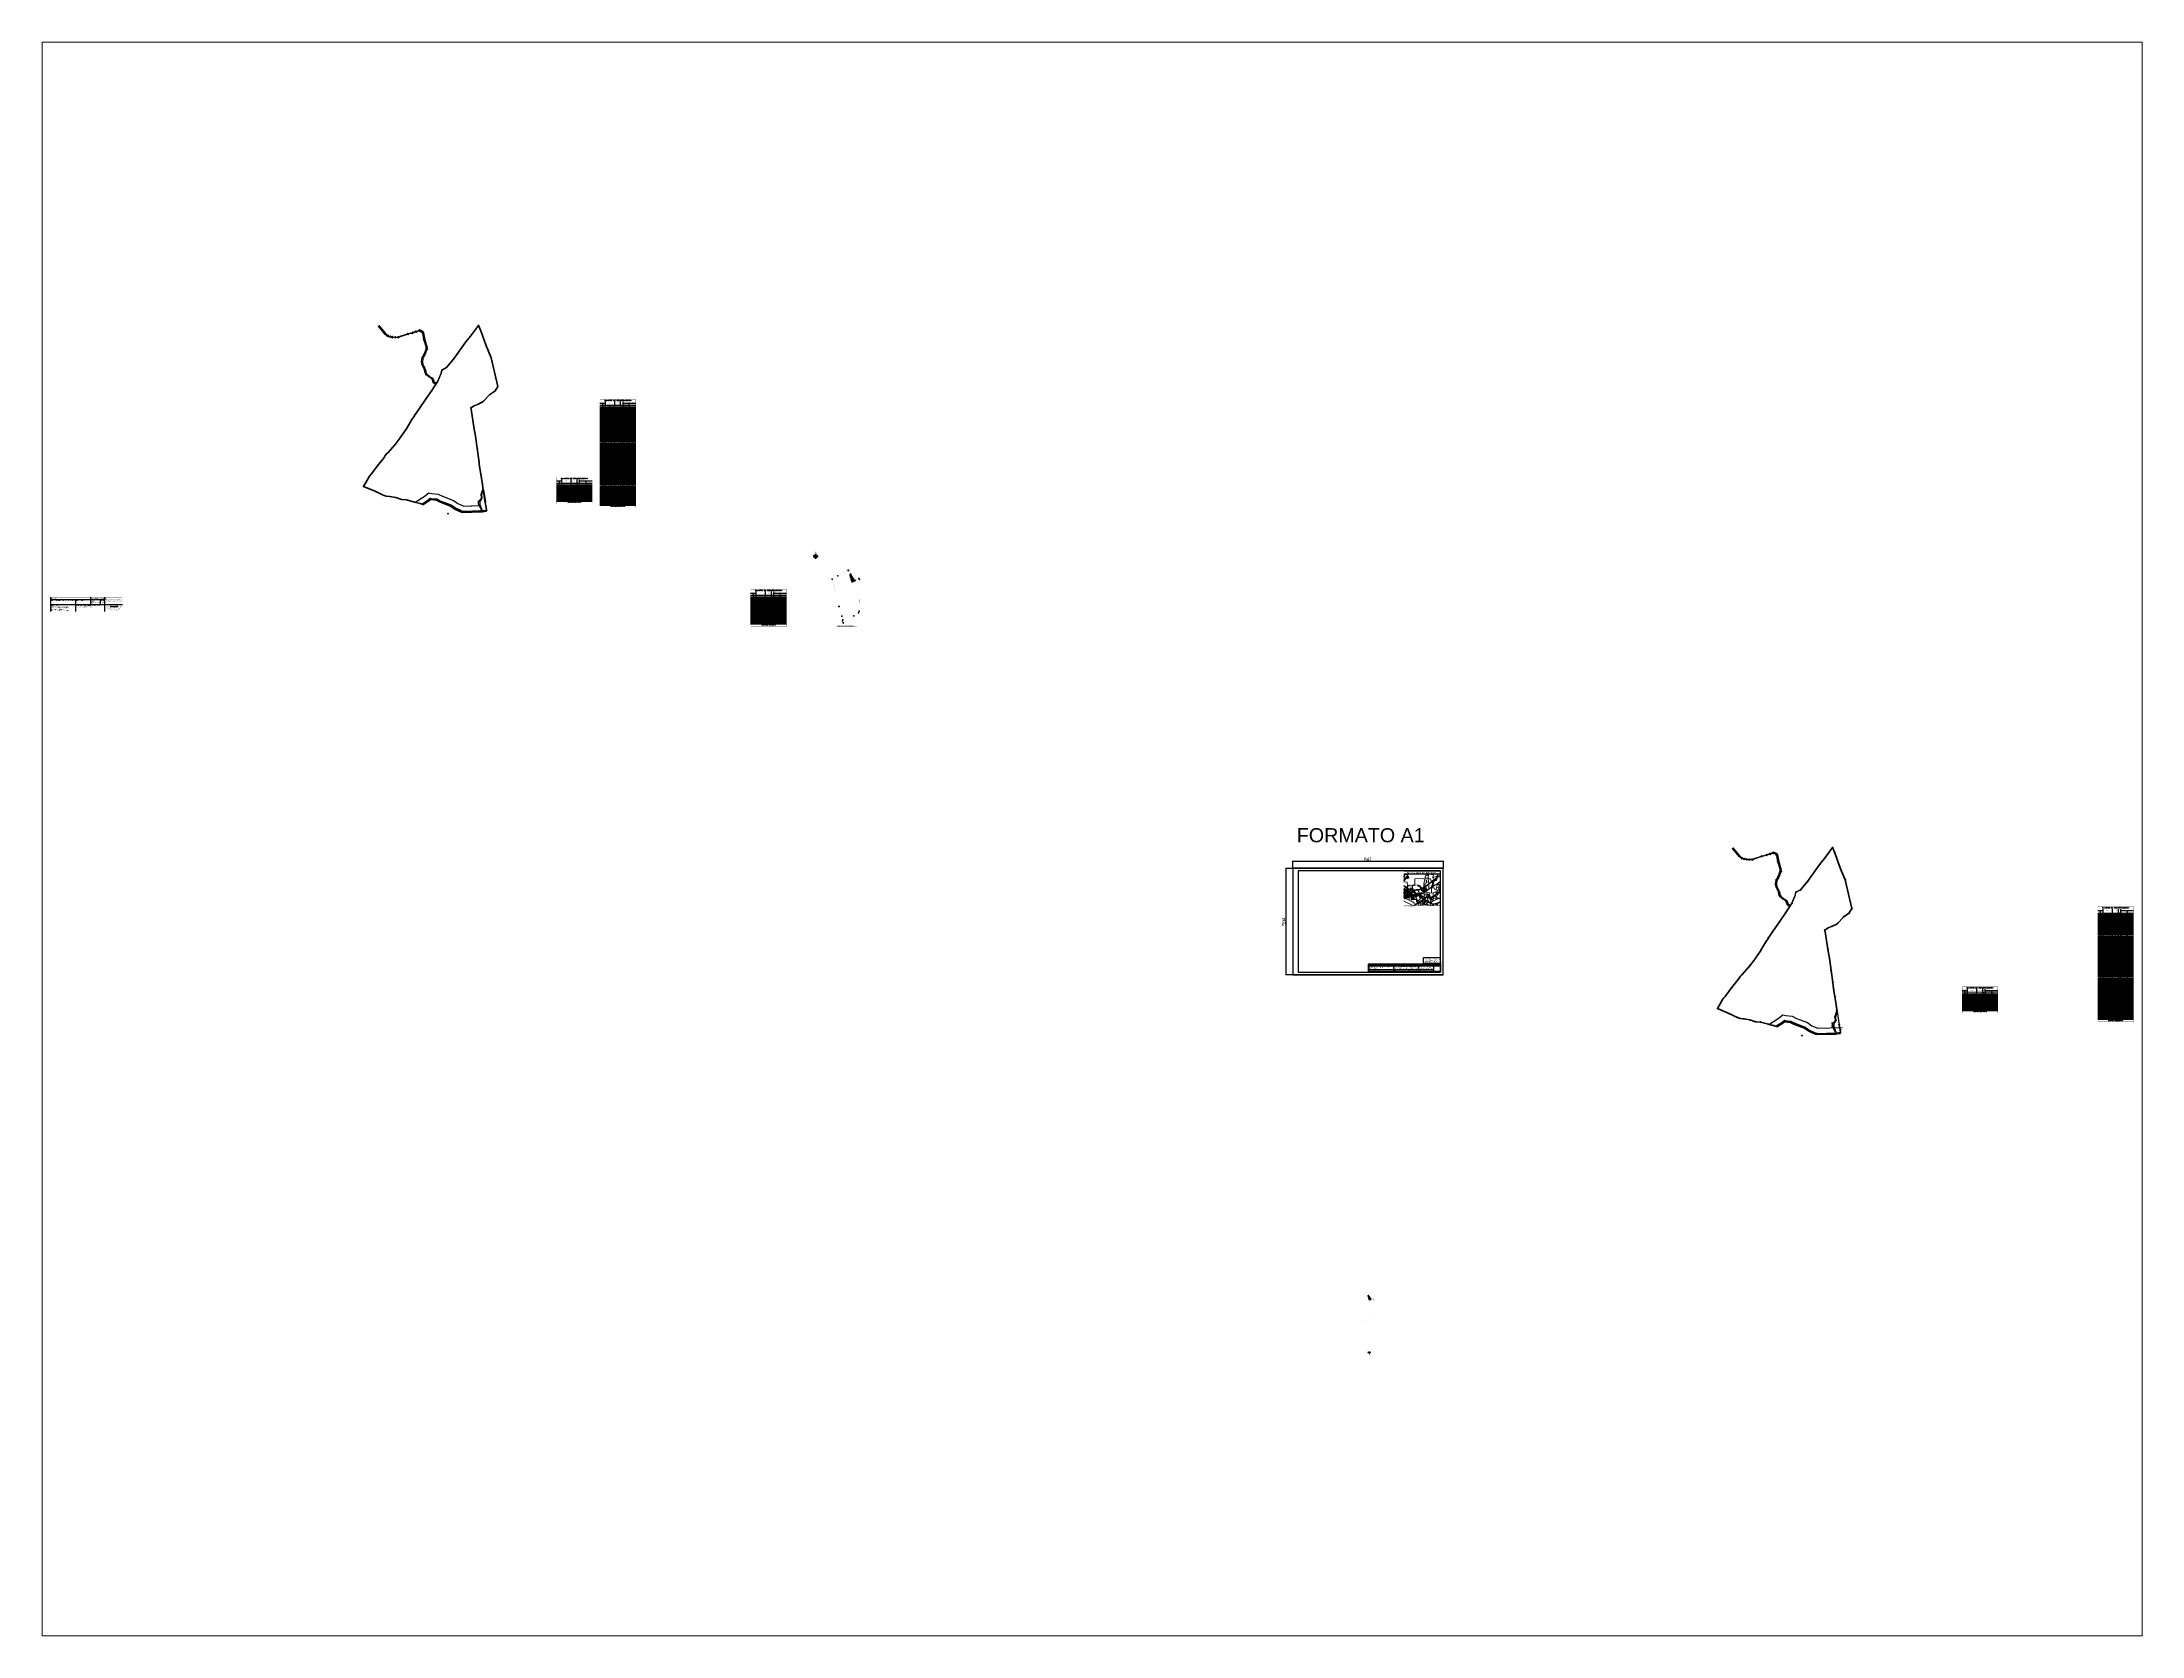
# Paper-space layout 'Layout2' of a CAD drawing. Header units: millimetres. Extents: x 26 to 231, y 20 to 176.
# The model-space entities are those that its viewports show. They can reach past a viewport. Long polylines and large blocks are cut down to what shows.
import ezdxf
from ezdxf.enums import TextEntityAlignment as Align

# ---------------------------------------------------------------- set-up
doc = ezdxf.new("R2010")
doc.units = ezdxf.units.MM
for name, pattern in [('CENTER', [2, 1.25, -0.25, 0.25, -0.25]), ('DOT', [0.25, 0, -0.25]), ('HIDDEN', [0.375, 0.25, -0.125]), ('OCULTA2', [0.3, 0.2, -0.1]), ('OCULTA3', [0.45, 0.3, -0.15])]:
    doc.linetypes.add(name, pattern=pattern)
for name, color, linetype in [('0 - TEXTO', 5, 'Continuous'), ('2', 1, 'Continuous'), ('3', 7, 'Continuous'), ('4', 7, 'Continuous'), ('CIRCULO PI', 2, 'Continuous'), ('CVL_CUADCON', 1, 'Continuous'), ('CVL_CUADCON_LIN', 8, 'Continuous'), ('CVL_CUADCON_TIT', 1, 'Continuous'), ('CVL_CUADCON_TX', 2, 'Continuous'), ('CVL_PUNTO', 2, 'Continuous'), ('CVL_PUNTO_NUM', 250, 'Continuous'), ('FRAME 025', 7, 'Continuous'), ('Lotes', 5, 'Continuous'), ('NORTE', 7, 'Continuous'), ('TEXTOS', 2, 'Continuous')]:
    doc.layers.add(name, color=color, linetype=linetype)
for name, color, linetype, lineweight in [('FRAME 070', 7, 'Continuous', 70), ('Line', 250, 'Continuous', 100), ('Point', 5, 'Continuous', 100), ('Point_Name', 1, 'Continuous', 100)]:
    doc.layers.add(name, color=color, linetype=linetype, lineweight=lineweight)
doc.styles.add('CRISTHIAM', font='timesbd.ttf', dxfattribs={"height": 0.428625})
doc.styles.add('HECTOR LOPEZ', font='arial.ttf')
doc.styles.add('HUECA1', font='HUECA1.shx')
doc.styles.add('LOPEZ', font='TCCM____.TTF')
doc.styles.add('MONOTXT4', font='MONOTXT4.shx')
doc.styles.add('PI', font='arial.ttf', dxfattribs={"height": 0.4})
doc.styles.add('PUNTOS PI', font='arial.ttf', dxfattribs={"height": 2.75})
doc.styles.add('SHT-ATTE', font='swisseb.ttf')
doc.styles.get("Standard").update_dxf_attribs({"font": 'arial.ttf'})
doc.styles.add('Style-ENGINEERING', font='ENGINEERING.shx')
doc.styles.add('TSN - Swis721 LtCn BT', font='swisscl.ttf')
doc.dimstyles.new('ISO-25', dxfattribs={"dimtxt": 2.5, "dimasz": 2.5, "dimexe": 1.25, "dimexo": 0.625, "dimtad": 1, "dimdec": 3, "dimtxsty": 'Standard', "dimcen": 2.5, "dimadec": 0, "dimazin": 0, "dimtfac": 1, "dimtdec": 3, "dimtmove": 0, "dimatfit": 3, "dimfxl": 1, "dimarcsym": 0})
picture_1 = doc.add_image_def('image1.jpeg', size_in_pixel=(1016, 1321))

# ---------------------------------------------------------------- blocks, each defined once
blk = doc.blocks.new('*D16')
at = {"color": 0, "lineweight": -2, "transparency": 16777216}
for p, q in [((270, 1770), (270, 1811)), ((272, 1810), (1108, 1810)), ((1111, 1770), (1111, 1811))]:
    blk.add_line(p, q, dxfattribs=at)
at = {"color": 0, "transparency": 16777216}
for points in [[(272, 1810), (272, 1809), (270, 1810)], [(1108, 1810), (1108, 1809), (1111, 1810)]]:
    blk.add_solid(points, dxfattribs=at)
at = {"layer": 'Defpoints', "color": 0, "transparency": 16777216}
for p in [(270, 1769), (1111, 1810), (1111, 1769)]:
    blk.add_point(p, dxfattribs=at)
at = {"color": 0, "transparency": 16777216, "insert": (690, 1820), "char_height": 2.5, "attachment_point": 5}
blk.add_mtext('{\\H8x;841}', dxfattribs=at)
blk = doc.blocks.new('*D15')
at = {"color": 0, "lineweight": -2, "transparency": 16777216}
for p, q in [((269, 1769), (230, 1769)), ((232, 1767), (232, 1178)), ((269, 1175), (230, 1175))]:
    blk.add_line(p, q, dxfattribs=at)
at = {"color": 0, "transparency": 16777216}
for points in [[(231, 1767), (232, 1767), (232, 1769)], [(231, 1178), (232, 1178), (232, 1175)]]:
    blk.add_solid(points, dxfattribs=at)
at = {"layer": 'Defpoints', "color": 0, "transparency": 16777216}
for p in [(270, 1769), (232, 1175), (270, 1175)]:
    blk.add_point(p, dxfattribs=at)
at = {"color": 0, "transparency": 16777216, "insert": (221, 1472), "char_height": 2.5, "attachment_point": 5, "rotation": 90}
blk.add_mtext('{\\H8x;594}', dxfattribs=at)
blk = doc.blocks.new('*D14')
at = {"layer": 'CIRCULO PI', "color": 0, "lineweight": -2, "transparency": 16777216}
for p, q in [((969, 1625), (893, 1598)), ((970, 1621), (969, 1626)), ((989, 1632), (971, 1626)), ((992, 1629), (991, 1634))]:
    blk.add_line(p, q, dxfattribs=at)
at = {"layer": 'CIRCULO PI', "color": 0, "transparency": 16777216}
for points in [[(971, 1626), (972, 1626), (969, 1625)], [(989, 1633), (989, 1632), (991, 1633)]]:
    blk.add_solid(points, dxfattribs=at)
at = {"layer": 'Defpoints', "color": 0, "transparency": 16777216}
for p in [(971, 1621), (991, 1633), (993, 1629)]:
    blk.add_point(p, dxfattribs=at)
at = {"layer": 'CIRCULO PI', "color": 0, "transparency": 16777216, "insert": (929, 1613), "char_height": 2.5, "attachment_point": 5, "rotation": 19.6912}
blk.add_mtext('Referencia hacia la entrada Istmo Textil: 186.65m', dxfattribs=at)
blk = doc.blocks.new('*D23')
at = {"layer": 'CVL_CUADCON_TIT', "color": 0, "lineweight": -2, "transparency": 16777216}
for p, q in [((-4249, 3883), (-4246, 3883)), ((-4247, 3881), (-4237, 3814)), ((-4239, 3811), (-4235, 3811))]:
    blk.add_line(p, q, dxfattribs=at)
at = {"layer": 'CVL_CUADCON_TIT', "color": 0, "transparency": 16777216}
for points in [[(-4246, 3881), (-4247, 3881), (-4247, 3883)], [(-4236, 3814), (-4237, 3814), (-4236, 3811)]]:
    blk.add_solid(points, dxfattribs=at)
at = {"layer": 'Defpoints', "color": 0, "transparency": 16777216}
for p in [(-4250, 3883), (-4239, 3811), (-4236, 3811)]:
    blk.add_point(p, dxfattribs=at)
at = {"layer": 'CVL_CUADCON_TIT', "color": 0, "transparency": 16777216, "insert": (-4240, 3847), "char_height": 2.5, "attachment_point": 5, "rotation": 278.4319}
blk.add_mtext('72,779', dxfattribs=at)

msp = doc.modelspace()

# ---------------------------------------------------------------- hatches: boundary and pattern name
at = {"lineweight": 30}
h = msp.add_hatch(color=5, dxfattribs=at)
h.dxf.hatch_style = 1
h.paths.add_polyline_path([(-2396.548, 3509.395), (-2396.518, 3509.4965), (-2395.0988, 3505.5085), (-2392.9733, 3505.5085), (-2391.5902, 3509.395), (-2390.3732, 3505.5085), (-2387.572, 3505.5085), (-2390.1118, 3510.3115), (-2392.5881, 3510.3115), (-2394.036, 3507.5279), (-2395.5424, 3510.3115), (-2397.9602, 3510.3115), (-2400.5, 3505.5085), (-2397.6988, 3505.5085)])
at = {"lineweight": 30, "true_color": 0x2424ff}
h = msp.add_hatch(color=160, dxfattribs=at)
h.dxf.hatch_style = 1
h.paths.add_polyline_path([(-2396.4932, 3508.7107), (-2395.0594, 3504.914), (-2392.9616, 3504.914), (-2391.6007, 3508.7025), (-2390.35, 3504.5334), (-2387.572, 3504.5334), (-2387.572, 3505.5085), (-2390.3732, 3505.5085), (-2391.5902, 3509.395), (-2392.9733, 3505.5085), (-2395.0988, 3505.5085), (-2396.518, 3509.4965), (-2397.6988, 3505.5085), (-2400.5, 3505.5085), (-2400.5, 3504.5334), (-2397.722, 3504.5334)])
h = msp.add_hatch()
h.set_pattern_fill('ANSI33', color=1, scale=0.333315, angle=20)
h.set_pattern_definition([(65, (-1011600.9852, -2181771.9883), (-1.9182459248, 0.894492765), []), (65, (-1011599.5789, -2181771.4764), (-1.9182459248, 0.894492765), [1.0582750983, -0.5291375491])])
edge = h.paths.add_edge_path()
edge.add_arc((-2181.0003, 3380.1408), 0.8067, 45.00000006, 179.99999983, ccw=False)
edge.add_line((-2180.4299, 3380.7112), (-2178.4161, 3382.725))
edge.add_line((-2178.4161, 3382.725), (-2194.9087, 3407.4688))
edge.add_line((-2194.9087, 3407.4688), (-2197.4508, 3411.2307))
edge.add_line((-2197.4508, 3411.2307), (-2197.5884, 3411.4422))
edge.add_line((-2197.5884, 3411.4422), (-2197.8109, 3411.3259))
edge.add_line((-2197.8109, 3411.3259), (-2202.4719, 3408.8901))
edge.add_line((-2202.4719, 3408.8901), (-2190.6755, 3366.1177))
edge.add_line((-2190.6755, 3366.1177), (-2173.0451, 3374.6668))
edge.add_line((-2173.0451, 3374.6668), (-2178.4161, 3382.725))
edge.add_line((-2178.4161, 3382.725), (-2180.4299, 3380.7112))
edge.add_arc((-2181.0003, 3380.1408), 0.8067, 0.00000017, 45.00000012, ccw=False)
edge.add_arc((-2181.0003, 3380.1408), 0.8067, -180, 0, ccw=False)
h.paths.add_polyline_path([(-2193.7608, 3396.3202), (-2183.813, 3375.4937), (-2181.4574, 3376.6189), (-2191.4052, 3397.4454)], flags=16)
h.paths.add_polyline_path([(-2196.3915, 3394.4559), (-2186.9437, 3374.6763), (-2184.5881, 3375.8015), (-2194.0359, 3395.5811)], flags=16)
at = {"lineweight": 30}
h = msp.add_hatch(color=5, dxfattribs=at)
h.dxf.hatch_style = 1
h.paths.add_polyline_path([(909.047, 1717.8117), (909.0659, 1717.8756), (909.9596, 1715.3642), (911.2981, 1715.3642), (912.1691, 1717.8117), (912.9354, 1715.3642), (914.6994, 1715.3642), (913.1, 1718.3888), (911.5406, 1718.3888), (910.6289, 1716.6359), (909.6803, 1718.3888), (908.1577, 1718.3888), (906.5583, 1715.3642), (908.3223, 1715.3642)])
at = {"lineweight": 30, "true_color": 0x2424ff}
h = msp.add_hatch(color=160, dxfattribs=at)
h.dxf.hatch_style = 1
h.paths.add_polyline_path([(909.0815, 1717.3808), (909.9844, 1714.9899), (911.3054, 1714.9899), (912.1625, 1717.3756), (912.95, 1714.7502), (914.6994, 1714.7502), (914.6994, 1715.3642), (912.9354, 1715.3642), (912.1691, 1717.8117), (911.2981, 1715.3642), (909.9596, 1715.3642), (909.0659, 1717.8756), (908.3223, 1715.3642), (906.5583, 1715.3642), (906.5583, 1714.7502), (908.3077, 1714.7502)])
h = msp.add_hatch(color=256)
h.dxf.hatch_style = 1
edge = h.paths.add_edge_path()
edge.add_arc((950.8363, 1632.1794), 44.5005, 41.42474804, 70.14773319, ccw=False)
edge.add_line((984.2039, 1661.6225), (983.2033, 1659.5593))
edge.add_line((983.2033, 1659.5593), (989.8998, 1657.8479))
edge.add_line((989.8998, 1657.8479), (986.2141, 1665.9571))
edge.add_line((986.2141, 1665.9571), (985.3909, 1664.1026))
edge.add_arc((964.2537, 1646.723), 27.3648, 39.4278772, 86.44921827)
h = msp.add_hatch()
h.set_pattern_fill('ANSI31', color=6, scale=0.2)
h.set_pattern_definition([(45, (-2.5, 959.68744), (-0.4490128, 0.4490128), [])])
h.paths.add_polyline_path([(1004.8086, 1655.5493), (1004.6337, 1655.9204), (1003.3871, 1655.1635), (1001.9134, 1657.3744), (1001.9008, 1657.3635), (1001.1446, 1658.536), (1001.0974, 1658.5056), (1001.0014, 1658.6798), (997.5746, 1656.7739), (997.5803, 1656.7643), (995.6793, 1655.6869), (997.942, 1646.5408), (998.0511, 1646.5588), (998.8736, 1643.2512), (999.4849, 1641.0699), (1002.9614, 1643.3763), (1004.5233, 1644.4153), (1004.69, 1645.0512)])
h.paths.add_polyline_path([(998.0304, 1646.5786), (998.179, 1646.5786), (998.179, 1646.6747), (998.0304, 1646.6747)], flags=24)
h.paths.add_polyline_path([(997.9116, 1646.5598), (998.0602, 1646.5598), (998.0602, 1646.6559), (997.9116, 1646.6559)], flags=25)
h.paths.add_polyline_path([(995.6633, 1655.682), (995.8119, 1655.682), (995.8119, 1655.7781), (995.6633, 1655.7781)], flags=9)
h.paths.add_polyline_path([(997.5756, 1656.7667), (997.7242, 1656.7667), (997.7242, 1656.8628), (997.5756, 1656.8628)], flags=25)
h.paths.add_polyline_path([(997.5808, 1656.7776), (997.7294, 1656.7776), (997.7294, 1656.8737), (997.5808, 1656.8737)], flags=25)
h.paths.add_polyline_path([(1000.9585, 1658.6598), (1001.1071, 1658.6598), (1001.1071, 1658.7559), (1000.9585, 1658.7559)], flags=9)
h.paths.add_polyline_path([(1001.0605, 1658.4967), (1001.2091, 1658.4967), (1001.2091, 1658.5928), (1001.0605, 1658.5928)], flags=24)
h.paths.add_polyline_path([(1001.0972, 1658.5095), (1001.2458, 1658.5095), (1001.2458, 1658.6056), (1001.0972, 1658.6056)], flags=25)
h.paths.add_polyline_path([(1001.8678, 1657.35), (1002.0164, 1657.35), (1002.0164, 1657.4461), (1001.8678, 1657.4461)], flags=24)
h.paths.add_polyline_path([(1001.884, 1657.3564), (1002.0325, 1657.3564), (1002.0325, 1657.4525), (1001.884, 1657.4525)], flags=24)
h.paths.add_polyline_path([(1003.3544, 1655.1549), (1003.503, 1655.1549), (1003.503, 1655.251), (1003.3544, 1655.251)], flags=24)
h.paths.add_polyline_path([(1004.7766, 1655.5622), (1004.8864, 1655.5622), (1004.8864, 1655.6584), (1004.7766, 1655.6584)], flags=9)
h.paths.add_polyline_path([(1002.9461, 1643.4021), (1003.0554, 1643.4021), (1003.0554, 1643.4969), (1002.9461, 1643.4969)], flags=24)
h.paths.add_polyline_path([(999.3422, 1641.0155), (999.4518, 1641.0155), (999.4518, 1641.1113), (999.3422, 1641.1113)], flags=9)
h.paths.add_polyline_path([(999.1582, 1641.7211), (999.268, 1641.7211), (999.268, 1641.8172), (999.1582, 1641.8172)], flags=25)
h.paths.add_polyline_path([(999.1967, 1642.091), (999.3065, 1642.091), (999.3065, 1642.1871), (999.1967, 1642.1871)], flags=25)
h = msp.add_hatch(color=9)
h.dxf.hatch_style = 1
h.paths.add_polyline_path([(1020.0464, 1646.1296), (1016.9635, 1653.2053), (1012.1959, 1650.066, -0.2652043335), (1006.3042, 1640.3824), (1006.6172, 1638.9975), (1007.0126, 1636.8903), (1007.1497, 1636.3578)])
h.paths.add_polyline_path([(1012.1959, 1650.066), (1004.9733, 1645.3104), (1005.7602, 1642.6756), (1006.1183, 1641.2046), (1006.3042, 1640.3824, 0.2652043335)])
h.paths.add_polyline_path([(1022.1736, 1638.4054), (1038.7376, 1638.4054), (1038.7376, 1643.9004), (1022.1736, 1643.9004)], flags=9)
h = msp.add_hatch(color=9)
h.dxf.hatch_style = 1
h.paths.add_polyline_path([(947.3266, 1603.714), (947.471, 1605.5256), (947.1525, 1613.0865), (933.0395, 1609.8905), (930.6308, 1609.4375), (932.2299, 1591.837), (948.7182, 1594.5428), (947.5312, 1600.9153), (947.3352, 1601.8798)])
h = msp.add_hatch(color=9)
h.dxf.hatch_style = 1
h.paths.add_polyline_path([(980.9505, 1614.004), (984.2036, 1611.4666), (987.7871, 1617.1647), (984.5595, 1619.7026)])
h = msp.add_hatch()
h.set_pattern_fill('ANSI33', color=1, scale=0.199998, angle=20)
h.set_pattern_definition([(65, (-604974.7541, -1311781.1052), (-1.1509981986, 0.5367192745), []), (65, (-604973.9102, -1311780.7981), (-1.1509981986, 0.5367192745), [0.6349929986, -0.3174964993])])
edge = h.paths.add_edge_path()
edge.add_arc((703.8867, -632.1374), 0.484, 45.00000006, 179.99999983, ccw=False)
edge.add_line((704.2289, -631.7952), (705.4372, -630.5869))
edge.add_line((705.4372, -630.5869), (695.5412, -615.7399))
edge.add_line((695.5412, -615.7399), (694.016, -613.4827))
edge.add_line((694.016, -613.4827), (693.9333, -613.3558))
edge.add_line((693.9333, -613.3558), (693.7998, -613.4256))
edge.add_line((693.7998, -613.4256), (691.0031, -614.8871))
edge.add_line((691.0031, -614.8871), (698.0813, -640.5517))
edge.add_line((698.0813, -640.5517), (708.66, -635.422))
edge.add_line((708.66, -635.422), (705.4372, -630.5869))
edge.add_line((705.4372, -630.5869), (704.2289, -631.7952))
edge.add_arc((703.8867, -632.1374), 0.484, 0.00000017, 45.00000012, ccw=False)
edge.add_arc((703.8867, -632.1374), 0.484, -180, 0, ccw=False)
h.paths.add_polyline_path([(696.23, -622.4294), (702.199, -634.9258), (703.6124, -634.2507), (697.6434, -621.7542)], flags=16)
h.paths.add_polyline_path([(694.6516, -623.548), (700.3205, -635.4163), (701.7339, -634.7412), (696.065, -622.8729)], flags=16)
h = msp.add_hatch(color=7)
h.dxf.hatch_style = 1
h.paths.add_polyline_path([(701.7142, -932.2922), (701.589, -932.1839), (701.3352, -932.6039)])
h = msp.add_hatch(color=7)
h.dxf.hatch_style = 1
h.paths.add_polyline_path([(699.2211, -940.7144), (699.8801, -940.8437), (699.9068, -940.7079)])
at = {"layer": 'TEXTOS'}
h = msp.add_hatch(color=7, dxfattribs=at)
h.dxf.hatch_style = 1
h.paths.add_polyline_path([(-2394.0067, 3513.6097), (-2384.8949, 3510.5121), (-2393.9935, 3519.6742), (-2403.1394, 3510.5446)])
h = msp.add_hatch(color=7, dxfattribs=at)
h.dxf.hatch_style = 1
h.paths.add_polyline_path([(910.6473, 1720.4658), (916.3852, 1718.5151), (910.6556, 1724.2848), (904.8962, 1718.5356)])

# ---------------------------------------------------------------- linework, layer by layer
at = {"color": 5}
for p, q in [((-2397.9602, 3510.3115, -0.0089), (-2395.5424, 3510.3115, -0.0089)), ((-2396.4932, 3508.7107, -0.0089), (-2397.722, 3504.5334, -0.0089)), ((-2396.518, 3509.4965, -0.0089), (-2397.6988, 3505.5085, -0.0089)), ((-2395.0988, 3505.5085, -0.0089), (-2396.518, 3509.4965, -0.0089)), ((-2396.4932, 3508.7107, -0.0089), (-2395.0594, 3504.914, -0.0089)), ((-2392.9733, 3505.5085, -0.0089), (-2395.0988, 3505.5085, -0.0089)), ((-2391.5902, 3509.395, -0.0089), (-2392.9733, 3505.5085, -0.0089)), ((-2392.9616, 3504.914, -0.0089), (-2391.6007, 3508.7025, -0.0089)), ((-2392.5881, 3510.3115, -0.0089), (-2390.1118, 3510.3115, -0.0089)), ((-2391.6007, 3508.7025, -0.0089), (-2390.35, 3504.5334, -0.0089)), ((-2390.3732, 3505.5085, -0.0089), (-2391.5902, 3509.395, -0.0089)), ((908.1577, 1718.3888), (909.6803, 1718.3888)), ((909.0815, 1717.3808), (908.3077, 1714.7502)), ((909.0659, 1717.8756), (908.3223, 1715.3642)), ((909.9596, 1715.3642), (909.0659, 1717.8756)), ((909.0815, 1717.3808), (909.9844, 1714.9899)), ((911.2981, 1715.3642), (909.9596, 1715.3642)), ((912.1691, 1717.8117), (911.2981, 1715.3642)), ((911.3054, 1714.9899), (912.1625, 1717.3756)), ((911.5406, 1718.3888), (913.1, 1718.3888)), ((912.1625, 1717.3756), (912.95, 1714.7502)), ((912.9354, 1715.3642), (912.1691, 1717.8117))]:
    msp.add_line(p, q, dxfattribs=at)
at = {"color": 7}
for p, q in [((-6391.4374, 3242.2495), (-6264.1243, 3242.1785)), ((890.8628, 1738.7578), (1090.8628, 1738.7578))]:
    msp.add_line(p, q, dxfattribs=at)
for p, q in [((-6362.3797, 3202.2525), (-6362.3797, 3282.2525)), ((697.4406, 1224.2317), (956.0633, 1224.2317)), ((697.4406, 1205.0597), (832.1011, 1204.5189)), ((832.1011, 1231.839), (832.1011, 1193.8116)), ((918.8716, 1204.5031), (918.8716, 1193.9932)), ((956.0633, 1224.2317), (1094.1023, 1224.2317)), ((973.0792, 1231.8441), (973.0792, 1193.8167)), ((701.3352, -932.6039), (701.589, -932.1839)), ((701.3352, -932.6039), (701.7142, -932.2922)), ((701.589, -932.1839), (701.7142, -932.2922)), ((699.2211, -940.7144), (699.9068, -940.7079)), ((700.4351, -940.9526), (699.2211, -940.7144)), ((699.9068, -940.7079), (699.8801, -940.8437))]:
    msp.add_line(p, q)
at = {"color": 7, "lineweight": 50}
for p, q in [((907.4306, 1659.2248), (897.5287, 1665.8754)), ((897.5287, 1665.8754), (899.1102, 1663.9721)), ((897.5287, 1665.8754), (899.9224, 1665.2346)), ((1053.6014, 1670.412), (1060.0043, 1674.0608)), ((1060.0043, 1674.0608), (1056.9254, 1673.3628)), ((1060.0043, 1674.0608), (1057.8344, 1671.7676)), ((984.3976, 1615.1947), (987.5117, 1615.7134)), ((991.705, 1614.2393), (984.3976, 1615.1947)), ((984.3976, 1615.1947), (987.2737, 1613.8929)), ((1006.9618, 1593.9829), (1016.8635, 1587.332)), ((1016.8635, 1587.332), (1014.5034, 1588.0762)), ((1016.8635, 1587.332), (1015.3649, 1589.3056))]:
    msp.add_line(p, q, dxfattribs=at)
at = {"color": 1}
for p, q in [((910.9938, 1669.3984), (910.8807, 1670.0078)), ((932.6182, 1671.5981), (910.9938, 1669.3984)), ((933.0654, 1671.6436), (932.6182, 1671.5981)), ((933.8945, 1671.7279), (933.0654, 1671.6436)), ((938.9119, 1673.1859), (938.2072, 1673.1249)), ((940.262, 1673.3482), (938.9119, 1673.1859)), ((942.1824, 1673.579), (940.262, 1673.3482)), ((946.6811, 1674.1198), (942.1824, 1673.579))]:
    msp.add_line(p, q, dxfattribs=at)
for points, elevation in [([(-4574.9491, 4537.447), (-4575.7308, 4548.8104), (-4582.1884, 4563.1223), (-4590.8276, 4580.5239), (-4594.3948, 4596.0147), (-4590.3956, 4618.0274), (-4579.8837, 4636.9723), (-4567.5565, 4669.0638), (-4567.4584, 4678.8192), (-4581.0101, 4720.3593), (-4586.5702, 4754.2752), (-4592.7122, 4762.8171), (-4598.7933, 4766.4712), (-4606.5655, 4768.0531), (-4623.2299, 4762.3035), (-4644.5517, 4755.6384), (-4669.3783, 4749.7218), (-4723.4703, 4730.8445), (-4741.0371, 4729.9204), (-4756.1164, 4731.5056), (-4770.7823, 4734.4066), (-4782.5146, 4738.1113), (-4796.6208, 4749.3719), (-4832.9231, 4792.7413)], 204.3488), ([(-4830.3483, 4796.2014), (-4793.3792, 4751.7443), (-4781.1312, 4742.9187), (-4768.0357, 4737.9572), (-4757.0001, 4735.9882), (-4739.6093, 4734.0369), (-4724.9898, 4734.7429), (-4671.7675, 4752.4018), (-4643.6636, 4759.7827), (-4625.865, 4765.7924), (-4605.94, 4773.2812), (-4598.0783, 4771.9893), (-4587.5294, 4765.6668), (-4582.858, 4758.1245), (-4575.9349, 4721.2515), (-4563.8549, 4681.1031), (-4562.2941, 4667.7615), (-4575.9322, 4634.4245), (-4586.7507, 4615.219), (-4589.1601, 4596.946), (-4586.679, 4581.9843), (-4578.2676, 4566.4072), (-4571.0207, 4549.2437), (-4570.8563, 4540.2729), (-4564.5374, 4527.609), (-4553.9301, 4518.721), (-4531.043, 4503.7552), (-4526.6615, 4493.0698), (-4523.8117, 4482.6815), (-4515.2852, 4478.1266)], 223.0911), ([(-4517.1774, 4471.9843), (-4528.0646, 4480.12), (-4530.7309, 4490.8304), (-4535.776, 4501.0031), (-4554.9845, 4514.4639), (-4568.8814, 4524.6948), (-4574.9491, 4537.447)], 204.3488), ([(2984.5319, 1622.9292), (2983.7502, 1634.2927), (2977.2926, 1648.6045), (2968.6534, 1666.0061), (2965.0862, 1681.497), (2969.0854, 1703.5097), (2979.5973, 1722.4545), (2991.9245, 1754.5461), (2992.0226, 1764.3014), (2978.4709, 1805.8415), (2972.9109, 1839.7575), (2966.7689, 1848.2993), (2960.6877, 1851.9534), (2952.9155, 1853.5353), (2936.2511, 1847.7858), (2914.9293, 1841.1206), (2890.1027, 1835.204), (2836.0107, 1816.3268), (2818.4439, 1815.4027), (2803.3646, 1816.9878), (2788.6987, 1819.8888), (2776.9664, 1823.5936), (2762.8603, 1834.8542), (2726.5579, 1878.2236)], 204.3488), ([(2729.1327, 1881.6837), (2766.1018, 1837.2266), (2778.3498, 1828.401), (2791.4453, 1823.4395), (2802.4809, 1821.4704), (2819.8717, 1819.5192), (2834.4912, 1820.2251), (2887.7135, 1837.884), (2915.8174, 1845.265), (2933.616, 1851.2747), (2953.541, 1858.7634), (2961.4027, 1857.4716), (2971.9516, 1851.1491), (2976.6231, 1843.6067), (2983.5461, 1806.7337), (2995.6261, 1766.5854), (2997.1869, 1753.2437), (2983.5488, 1719.9068), (2972.7303, 1700.7012), (2970.3209, 1682.4283), (2972.802, 1667.4666), (2981.2134, 1651.8895), (2988.4603, 1634.726), (2988.6247, 1625.7552), (2994.9436, 1613.0913), (3005.5509, 1604.2032), (3028.438, 1589.2375), (3032.8195, 1578.552), (3035.6693, 1568.1637), (3044.1958, 1563.6089)], 223.0911), ([(3042.3036, 1557.4666), (3031.4164, 1565.6023), (3028.7501, 1576.3126), (3023.705, 1586.4853), (3004.4965, 1599.9461), (2990.5996, 1610.177), (2984.5319, 1622.9292)], 204.3488)]:
    msp.add_lwpolyline(points, dxfattribs=dict(elevation=elevation))
for points in [[(-4484.597, 4532.4789), (-4479.7911, 4550.2784), (-4453.8436, 4563.5525), (-4414.8318, 4610.0941), (-4345.5932, 4706.8868), (-4320.2968, 4738.6803), (-4274.8944, 4799.579), (-4263.2837, 4769.5227), (-4234.7294, 4690.0365), (-4204.611, 4618.6854), (-4167.3281, 4458.7769), (-4182.0733, 4434.7913), (-4184.3281, 4432.6856), (-4213.0279, 4413.6249), (-4247.3062, 4376.563), (-4255.1887, 4370.7652), (-4278.0687, 4360.5473), (-4300.0343, 4351.0389), (-4319.2081, 4338.8929), (-4316.8211, 4330.9811), (-4301.5104, 4230.9821), (-4293.3576, 4181.7458), (-4283.8061, 4113.5421), (-4274.2783, 4047.3638), (-4269.4167, 4010.9838), (-4262.1449, 3969.253), (-4254.2243, 3910.628)], [(-4239.1665, 3810.7538), (-4232.8177, 3782.751), (-4231.9015, 3766.8168), (-4254.5783, 3764.6604), (-4257.769, 3763.9695), (-4362.5135, 3760.7955), (-4367.9088, 3762.4994), (-4405.0044, 3778.7787), (-4429.2048, 3795.6962), (-4489.1625, 3818.9379), (-4509.1337, 3828.7947), (-4540.6347, 3832.2692), (-4545.1251, 3833.2055), (-4562.312, 3819.9664), (-4590.8222, 3802.3719), (-4600.9204, 3805.5276), (-4633.3519, 3813.5979), (-4678.4686, 3825.2833), (-4705.1798, 3827.2122), (-4737.0056, 3837.9798), (-4770.0126, 3843.6192), (-4791.2689, 3846.5052), (-4807.2115, 3851.7763), (-4849.6392, 3871.4529), (-4917.2539, 3900.4974), (-4885.2565, 3957.575), (-4874.3254, 3968.8576), (-4840.1744, 4015.9157), (-4803.2138, 4062.9006), (-4798.4056, 4068.8716), (-4789.7433, 4081.6316), (-4780.3508, 4090.374), (-4740.9394, 4135.2362), (-4718.2417, 4164.0161), (-4679.039, 4220.0081), (-4675.1683, 4226.6235), (-4647.2851, 4273.2656), (-4643.5096, 4279.8406), (-4634.9996, 4290.598), (-4633.6312, 4296.5139), (-4611.3358, 4328.6821), (-4567.5081, 4390.7277), (-4536.4069, 4436.675), (-4513.1308, 4471.806), (-4510.2702, 4476.5045), (-4502.0997, 4488.7336), (-4484.597, 4532.4789)], [(-4254.2243, 3910.628), (-4251.6959, 3895.2777), (-4239.1665, 3810.7538)], [(-4231.2389, 3759.8482), (-4253.5025, 3757.7311), (-4256.9152, 3756.9921), (-4363.4889, 3753.7628), (-4370.3765, 3755.9379), (-4408.4494, 3772.6461), (-4432.5227, 3789.4748), (-4491.9821, 3812.5234), (-4511.1263, 3821.9721), (-4541.7354, 3825.3481), (-4543.4032, 3825.6959), (-4558.3274, 3814.1998), (-4587.1459, 3796.4149)], [(3320.3146, 896.236), (3326.6633, 868.2333), (3327.5795, 852.299), (3304.9027, 850.1426), (3301.712, 849.4517), (3196.9675, 846.2778), (3191.5722, 847.9817), (3154.4766, 864.261), (3130.2762, 881.1784), (3070.3185, 904.4202), (3050.3474, 914.277), (3018.8463, 917.7514), (3014.3559, 918.6878), (2997.169, 905.4487), (2968.6588, 887.8541), (2958.5606, 891.0099), (2926.1291, 899.0802), (2881.0125, 910.7656), (2854.3012, 912.6944), (2822.4754, 923.4621), (2789.4684, 929.1014), (2768.2121, 931.9875), (2752.2695, 937.2586), (2709.8418, 956.9352), (2642.2271, 985.9796), (2674.2245, 1043.0572), (2685.1556, 1054.3399), (2719.3066, 1101.398), (2756.2672, 1148.3828), (2761.0754, 1154.3539), (2769.7377, 1167.1138), (2779.1302, 1175.8563), (2818.5416, 1220.7185), (2841.2394, 1249.4983), (2880.442, 1305.4904), (2884.3127, 1312.1058), (2912.1959, 1358.7478), (2915.9714, 1365.3228), (2924.4814, 1376.0803), (2925.8498, 1381.9961), (2948.1452, 1414.1644), (2991.9729, 1476.21), (3023.0741, 1522.1573), (3046.3502, 1557.2883), (3049.2108, 1561.9868), (3057.3813, 1574.2159), (3074.884, 1617.9612)], [(3305.2568, 996.1102), (3307.7851, 980.76), (3320.3146, 896.236)], [(3328.2422, 845.3305), (3305.9785, 843.2134), (3302.5659, 842.4744), (3195.9922, 839.245), (3189.1045, 841.4202), (3151.0316, 858.1284), (3126.9583, 874.9571), (3067.4989, 898.0056), (3048.3547, 907.4543), (3017.7456, 910.8304), (3016.0778, 911.1782), (3001.1536, 899.682), (2972.3351, 881.8972)]]:
    msp.add_lwpolyline(points)
at = {"color": 5, "elevation": -0.0089}
for points in [[(-2395.5424, 3510.3115), (-2397.9602, 3510.3115), (-2400.5, 3505.5085), (-2397.6988, 3505.5085), (-2396.518, 3509.4965), (-2395.0988, 3505.5085), (-2392.9733, 3505.5085)], [(-2396.548, 3509.395), (-2397.6988, 3505.5085), (-2400.5, 3505.5085), (-2397.9602, 3510.3115), (-2395.5424, 3510.3115), (-2394.036, 3507.5279), (-2392.5881, 3510.3115), (-2390.1118, 3510.3115), (-2387.572, 3505.5085), (-2390.3732, 3505.5085), (-2391.5902, 3509.395), (-2392.9733, 3505.5085), (-2395.0988, 3505.5085), (-2396.518, 3509.4965)], [(-2391.5902, 3509.395), (-2392.9733, 3505.5085), (-2395.0988, 3505.5085)], [(-2394.036, 3507.5279), (-2392.5881, 3510.3115)], [(-2392.5297, 3510.3115), (-2390.1118, 3510.3115), (-2387.572, 3505.5085), (-2390.3732, 3505.5085)]]:
    msp.add_lwpolyline(points, dxfattribs=at)
at = {"color": 5}
for points, const_width, elevation in [([(-2151.3652, 3205.2509), (-2151.1155, 3205.2173), (-2149.1269, 3381.2073), (-2152.0425, 3387.3921), (-2172.818, 3374.7769), (-2197.3783, 3411.6246), (-2197.5887, 3411.4426), (-2210.1917, 3430.9828), (-2210.9787, 3430.4768), (-2212.5778, 3433.3795), (-2269.6885, 3401.6159), (-2269.5939, 3401.4558), (-2301.2757, 3383.5002), (-2263.5659, 3231.072), (-2261.7479, 3231.3716), (-2248.0405, 3176.2475), (-2242.5437, 3156.6341), (-2243.2404, 3150.368), (-2240.0685, 3138.4236), (-2179.912, 3178.3328), (-2153.8829, 3195.6495)], 0.2222, 411.1211), ([(721.6685, -737.076), (721.8183, -737.0962), (723.0115, -631.4975), (721.2621, -627.7865), (708.7962, -635.3559), (694.0594, -613.2464), (693.9332, -613.3556), (686.3711, -601.6309), (685.8988, -601.9345), (684.9393, -600.1928), (650.6714, -619.2518), (650.7282, -619.3479), (631.7182, -630.1217), (654.3451, -721.5827), (655.436, -721.4029), (663.6607, -754.4788), (666.959, -766.2474), (666.541, -770.0072), (668.4442, -777.1741), (704.5397, -753.2276), (720.1578, -742.8371)], 0.1333, 246.6835)]:
    msp.add_lwpolyline(points, close=True, dxfattribs=dict(at, const_width=const_width, elevation=elevation))
at = {"linetype": 'OCULTA3', "ltscale": 800}
for points, const_width, elevation in [([(-2197.5884, 3411.4422), (-2202.4719, 3408.8901), (-2190.6755, 3366.1177), (-2172.818, 3374.7769), (-2197.5917, 3411.4393)], 0.3333, 411.1211), ([(693.9333, -613.3558), (691.0031, -614.8871), (698.0813, -640.5517), (708.7962, -635.3559), (693.9314, -613.3575)], 0.2, 246.6835)]:
    msp.add_lwpolyline(points, dxfattribs=dict(at, const_width=const_width, elevation=elevation))
at = {"color": 242, "ltscale": 0.15, "true_color": 0xcd2027, "const_width": 0.6448, "elevation": 411.1211}
msp.add_lwpolyline([(-2275.1425, 3117.1909), (-2165.2746, 3117.1909)], dxfattribs=at)
for points in [[(269.8628, 1175.4856), (1110.8628, 1175.4856), (1110.8628, 1769.4856), (269.8628, 1769.4856)], [(299.8628, 1190.4856), (1095.8628, 1190.4856), (1095.8628, 1754.4856), (299.8628, 1754.4856)], [(1094.1023, 1193.8353), (697.4406, 1193.7744), (697.4406, 1231.8018), (1094.1023, 1231.8626)]]:
    msp.add_lwpolyline(points, close=True)
for points, const_width in [([(272.8628, 1178.4856), (1107.8628, 1178.4856), (1107.8628, 1766.4856), (272.8628, 1766.4856)], 2.28), ([(1090.8628, 1749.4856), (890.8628, 1749.4856), (890.8628, 1561.9856), (1090.8628, 1561.9856)], 0.8333)]:
    msp.add_lwpolyline(points, close=True, dxfattribs=dict(const_width=const_width))
at = {"color": 5}
for points in [[(909.6803, 1718.3888), (908.1577, 1718.3888), (906.5583, 1715.3642), (908.3223, 1715.3642), (909.0659, 1717.8756), (909.9596, 1715.3642), (911.2981, 1715.3642)], [(909.047, 1717.8117), (908.3223, 1715.3642), (906.5583, 1715.3642), (908.1577, 1718.3888), (909.6803, 1718.3888), (910.6289, 1716.6359), (911.5406, 1718.3888), (913.1, 1718.3888), (914.6994, 1715.3642), (912.9354, 1715.3642), (912.1691, 1717.8117), (911.2981, 1715.3642), (909.9596, 1715.3642), (909.0659, 1717.8756)], [(912.1691, 1717.8117), (911.2981, 1715.3642), (909.9596, 1715.3642)], [(910.6289, 1716.6359), (911.5406, 1718.3888)], [(911.5774, 1718.3888), (913.1, 1718.3888), (914.6994, 1715.3642), (912.9354, 1715.3642)]]:
    msp.add_lwpolyline(points, dxfattribs=at)
msp.add_lwpolyline([(965.9485, 1674.0353, -0.1236643655), (984.1111, 1661.6244), (983.1105, 1659.5612), (989.8071, 1657.8498), (986.1213, 1665.959), (985.2982, 1664.1045, 0.206960205), (965.9485, 1674.0353, -60.5978343673)], format="xyb")
at = {"lineweight": 50}
for points in [[(1004.6743, 1644.9915), (1004.6893, 1644.9894), (1004.8086, 1655.5493), (1004.6337, 1655.9204), (1003.3871, 1655.1635), (1001.9134, 1657.3744), (1001.9008, 1657.3635), (1001.1446, 1658.536), (1001.0974, 1658.5056), (1001.0014, 1658.6798), (997.5746, 1656.7739), (997.5803, 1656.7643), (995.6793, 1655.6869), (997.942, 1646.5408), (998.0511, 1646.5588), (998.8736, 1643.2512), (999.2034, 1642.0743), (999.1616, 1641.6983), (999.3519, 1640.9816), (1002.9614, 1643.3763), (1004.5233, 1644.4153)], [(1095.8628, 1190.4856), (694.0945, 1190.4856), (694.0945, 1235.1614), (1095.8628, 1235.1614)]]:
    msp.add_lwpolyline(points, close=True, dxfattribs=at)
at = {"color": 1}
msp.add_lwpolyline([(1000.3961, 1271.0774), (1093.5868, 1271.0774), (1093.5868, 1237.3462), (1000.3961, 1237.3462)], close=True, dxfattribs=at)
at = {"color": 7, "lineweight": 30, "elevation": 0.0101}
msp.add_lwpolyline([(1057.5285, 1231.4106), (1095.136, 1231.4106), (1095.136, 1193.8511), (1057.5285, 1193.8511)], close=True, dxfattribs=at)
at = {"linetype": 'OCULTA3', "ltscale": 5, "const_width": 0.1}
msp.add_lwpolyline([(689.8436, -912.7154), (686.9134, -914.2468), (693.9915, -939.9116), (704.7066, -934.7158), (689.8416, -912.7171)], dxfattribs=at)
at = {"color": 5, "linetype": 'CENTER', "ltscale": 2, "const_width": 0.06}
msp.add_lwpolyline([(695.706, -937.2731), (697.1303, -939.9358), (702.941, -941.076)], dxfattribs=at)
at = {"const_width": 0.016}
msp.add_lwpolyline([(701.6516, -932.238), (703.479, -930.1252), (706.45, -930.1252)], dxfattribs=at)
at = {"color": 1, "lineweight": 20}
for centre in [(-2269.6897, 3401.6264, 411.1211), (-2269.5939, 3401.4558, 411.1211), (-2212.5767, 3433.3913, 411.1211), (-2210.9775, 3430.4885, 411.1211), (-2210.1905, 3430.9945, 411.1211), (-2197.5917, 3411.4393, 411.1211), (-2197.3766, 3411.6355, 411.1211), (-2301.2757, 3383.5002, 411.1211), (-2172.8309, 3374.796, 411.1211), (-2152.039, 3387.4021, 411.1211), (-2149.1233, 3381.217, 411.1211), (-2263.5659, 3231.072, 411.1211), (-2261.7479, 3231.3716, 411.1211), (-2248.0405, 3176.2475, 411.1211), (-2179.912, 3178.3328, 411.1211), (-2153.8829, 3195.6495, 411.1211), (-2151.3616, 3205.2536, 411.1211), (-2151.112, 3205.22, 411.1211), (-2243.2405, 3150.3685, 411.1211), (-2242.5437, 3156.6341, 411.1211), (-2240.0685, 3138.4236, 411.1211)]:
    msp.add_circle(centre, 0.2069, dxfattribs=at)
at = {"color": 1, "lineweight": 158}
for centre in [(-2269.6897, 3401.6264, 411.1211), (-2269.5939, 3401.4558, 411.1211), (-2212.5767, 3433.3913, 411.1211), (-2210.9775, 3430.4885, 411.1211), (-2210.1905, 3430.9945, 411.1211), (-2197.5917, 3411.4393, 411.1211), (-2197.3766, 3411.6355, 411.1211), (-2301.2757, 3383.5002, 411.1211), (-2172.8309, 3374.796, 411.1211), (-2152.039, 3387.4021, 411.1211), (-2149.1233, 3381.217, 411.1211), (-2263.5659, 3231.072, 411.1211), (-2261.7479, 3231.3716, 411.1211), (-2248.0405, 3176.2475, 411.1211), (-2179.912, 3178.3328, 411.1211), (-2153.8829, 3195.6495, 411.1211), (-2151.3616, 3205.2536, 411.1211), (-2151.112, 3205.22, 411.1211), (-2243.2405, 3150.3685, 411.1211), (-2242.5437, 3156.6341, 411.1211), (-2240.0685, 3138.4236, 411.1211)]:
    msp.add_circle(centre, 0.0484, dxfattribs=at)
at = {"linetype": 'OCULTA3', "lineweight": 15, "ltscale": 9}
msp.add_circle((1000.7636, 1650.3875), 11.4368, dxfattribs=at)
at = {"layer": '2', "color": 1, "linetype": 'Continuous', "lineweight": 5}
for p, q in [((894.8898, 1732.305), (890.8628, 1731.9064)), ((891.5207, 1724.6491), (890.8628, 1724.5927)), ((890.8628, 1716.4817), (896.1012, 1715.0285)), ((890.8628, 1712.2036), (893.6432, 1711.7465)), ((890.8628, 1711.0435), (893.6127, 1710.6504)), ((890.8628, 1709.4635), (893.4899, 1709.0429)), ((890.8628, 1706.4098), (892.9338, 1706.1025)), ((890.8628, 1652.3617), (901.7907, 1662.1421)), ((891.1934, 1648.4392), (890.8628, 1648.3937)), ((890.8628, 1648.4379), (891.0045, 1648.4251)), ((891.174, 1648.7955), (908.4517, 1651.4652)), ((891.2127, 1648.0828), (891.174, 1648.7955)), ((891.2021, 1646.6766), (895.2405, 1647.156)), ((891.3824, 1645.1719), (891.2021, 1646.6766)), ((912.9832, 1648.5952), (891.2127, 1648.0828)), ((893.0678, 1645.3597), (891.3824, 1645.1719)), ((891.8064, 1721.5972), (905.5656, 1719.1814)), ((892.9338, 1706.1025), (893.4899, 1709.0429)), ((892.9338, 1706.1025), (896.0176, 1705.8295)), ((895.4357, 1645.6308), (893.0678, 1645.3597)), ((893.0678, 1645.3597), (893.244, 1643.9414)), ((893.244, 1643.9414), (895.5864, 1644.2077)), ((893.4899, 1709.0429), (893.6127, 1710.6504)), ((893.6127, 1710.6504), (893.6432, 1711.7465)), ((893.6432, 1711.7465), (895.2546, 1711.2928)), ((893.9631, 1642.4302), (894.7985, 1642.5471)), ((894.1331, 1640.9155), (893.9631, 1642.4302)), ((894.7985, 1642.5471), (895.7152, 1642.663)), ((894.7985, 1642.5471), (894.8714, 1640.998)), ((895.0529, 1648.4729), (896.9702, 1648.4854)), ((895.2405, 1647.156), (895.0529, 1648.4729)), ((895.4357, 1645.6308), (895.2405, 1647.156)), ((895.2546, 1711.2928), (896.1012, 1715.0285)), ((899.5461, 1710.3801), (895.2546, 1711.2928)), ((895.5864, 1644.2077), (895.4357, 1645.6308)), ((897.1189, 1644.3618), (895.5864, 1644.2077)), ((895.7152, 1642.663), (895.6355, 1641.1106)), ((896.6014, 1642.7741), (895.7152, 1642.663)), ((896.1012, 1715.0285), (901.7964, 1713.8875)), ((896.4401, 1639.0908), (897.2373, 1642.7919)), ((897.2373, 1642.7919), (896.6014, 1642.7741)), ((896.9702, 1648.4854), (897.1189, 1644.3618)), ((896.9702, 1648.4854), (898.0989, 1648.4719)), ((897.8258, 1644.3686), (897.1189, 1644.3618)), ((897.4523, 1639.1142), (898.762, 1642.7279)), ((897.474, 1735.6404), (911.122, 1733.7321)), ((898.0989, 1648.4719), (897.8258, 1644.3686)), ((898.6134, 1644.3185), (897.8258, 1644.3686)), ((898.0989, 1648.4719), (899.1616, 1648.4591)), ((898.5366, 1638.7814), (900.2589, 1642.4561)), ((899.1616, 1648.4591), (898.6134, 1644.3185)), ((899.1616, 1648.4591), (901.0428, 1648.0152)), ((901.0428, 1648.0152), (900.0447, 1644.0983)), ((901.0428, 1648.0152), (902.8727, 1647.5262)), ((901.6248, 1641.8661), (901.0615, 1640.2688)), ((901.4525, 1643.6042), (902.8408, 1647.4149)), ((902.8605, 1643.1355), (901.4525, 1643.6042)), ((902.4884, 1665.6712), (910.8807, 1670.0078)), ((909.9017, 1661.0721), (902.4884, 1665.6712)), ((902.8727, 1647.5262), (902.8408, 1647.4149)), ((902.8408, 1647.4149), (904.2436, 1646.9311)), ((904.2436, 1646.9311), (902.8605, 1643.1355)), ((903.6146, 1642.832), (902.8605, 1643.1355)), ((904.983, 1646.6785), (903.6146, 1642.832)), ((903.6146, 1642.832), (904.2928, 1642.565)), ((904.2436, 1646.9311), (904.983, 1646.6785)), ((904.2928, 1642.565), (905.6868, 1646.4264)), ((905.7515, 1642.0855), (904.2928, 1642.565)), ((904.983, 1646.6785), (905.6868, 1646.4264)), ((905.6868, 1646.4264), (905.7134, 1646.5276)), ((905.7134, 1646.5276), (907.1618, 1646.0331)), ((907.1618, 1646.0331), (905.7515, 1642.0855)), ((907.1387, 1641.5765), (905.7515, 1642.0855)), ((906.5976, 1659.5066), (907.9599, 1658.768)), ((908.5444, 1645.5596), (907.1387, 1641.5765)), ((908.546, 1641.0469), (907.1387, 1641.5765)), ((907.1618, 1646.0331), (907.1677, 1646.0939)), ((907.1677, 1646.0939), (908.5444, 1645.5596)), ((908.4517, 1651.4652), (907.9599, 1658.768)), ((907.9599, 1658.768), (913.8404, 1654.4967)), ((908.5444, 1645.5596), (909.9516, 1645.0198)), ((909.9516, 1645.0198), (908.546, 1641.0469)), ((909.7691, 1646.2925), (915.6739, 1646.2)), ((909.8356, 1645.453), (909.7691, 1646.2925)), ((915.4715, 1643.3937), (909.8356, 1645.453)), ((912.8546, 1666.4781), (909.9017, 1661.0721)), ((924.0251, 1651.3766), (909.9017, 1661.0721)), ((909.9516, 1645.0198), (911.3541, 1644.5106)), ((911.3541, 1644.5106), (909.9535, 1640.5325)), ((912.3506, 1644.0722), (910.683, 1640.3004)), ((913.2715, 1643.6906), (911.3456, 1640.0031)), ((911.3541, 1644.5106), (912.3506, 1644.0722)), ((912.3506, 1644.0722), (913.2715, 1643.6906)), ((914.6576, 1643.0902), (912.6999, 1639.2965)), ((912.9832, 1648.5952), (913.8404, 1654.4967)), ((920.3151, 1648.3767), (912.9832, 1648.5952)), ((913.2715, 1643.6906), (914.6576, 1643.0902)), ((913.3452, 1721.4227, 0.0056), (913.4324, 1719.519, 0.0056)), ((913.5205, 1717.5936, 0.0056), (913.6226, 1715.3642, 0.0056)), ((913.8404, 1654.4967), (920.4492, 1650.7487)), ((916.0167, 1642.3582), (914.0289, 1638.5952)), ((914.6576, 1643.0902), (916.0167, 1642.3582)), ((917.3309, 1641.6977), (915.3579, 1637.8991)), ((915.6739, 1646.2), (915.4715, 1643.3937)), ((915.4715, 1643.3937), (917.7561, 1642.3157)), ((918.3681, 1646.3528), (915.6739, 1646.2)), ((916.0167, 1642.3582), (917.3309, 1641.6977)), ((917.3309, 1641.6977), (918.655, 1641.0168)), ((917.7561, 1642.3157), (918.3681, 1646.3528)), ((924.9945, 1638.9108), (917.7561, 1642.3157)), ((918.3681, 1646.3528), (926.7895, 1646.3841)), ((920.3151, 1648.3767), (920.4492, 1650.7487)), ((920.3151, 1648.3767), (923.1808, 1648.8893)), ((920.4492, 1650.7487), (923.1808, 1648.8893)), ((926.7895, 1646.3841), (924.9945, 1638.9108)), ((939.0475, 1638.4879), (926.7895, 1646.3841)), ((939.982, 1649.8176), (935.8893, 1649.613)), ((938.9119, 1673.1859), (939.982, 1649.8176)), ((939.5861, 1640.9948), (942.719, 1644.9265)), ((941.9794, 1646.3903), (941.4425, 1645.1572)), ((941.6733, 1639.5819), (944.6479, 1643.8164)), ((952.6858, 1645.3182), (941.9794, 1646.3903)), ((942.719, 1644.9265), (944.5957, 1643.8918)), ((946.5769, 1642.7062), (943.426, 1638.3666)), ((944.6479, 1643.8164), (946.5769, 1642.7062)), ((948.2034, 1641.4375), (945.1788, 1637.1512)), ((946.5769, 1642.7062), (948.2034, 1641.4375)), ((949.9312, 1640.1962), (948.2034, 1641.4375)), ((952.3185, 1644.547), (949.9312, 1640.1962)), ((952.6858, 1645.3182), (952.3185, 1644.547)), ((953.6235, 1646.8901), (952.6858, 1645.3182)), ((1010.0278, 1669.0745), (1002.8518, 1663.6398)), ((1004.9733, 1645.3104), (1016.9635, 1653.2053)), ((1006.9822, 1704.2782), (1017.0998, 1703.3989)), ((1020.0464, 1646.1296), (1007.1497, 1636.3578)), ((1009.1203, 1715.1975), (1026.047, 1713.4784)), ((1012.579, 1667.3392), (1029.5423, 1680.0921)), ((1017.8735, 1653.5281), (1012.579, 1667.3392)), ((1017.0998, 1703.3989), (1014.6012, 1689.976)), ((1014.6012, 1689.976), (1028.0993, 1694.7655)), ((1016.9635, 1653.2053), (1020.0464, 1646.1296)), ((1028.0993, 1694.7655), (1029.3555, 1683.2988)), ((1045.6631, 1695.7336), (1029.3555, 1683.2988)), ((1029.5423, 1680.0921), (1046.6129, 1693.9171)), ((1030.1581, 1653.7852), (1029.5423, 1680.0921)), ((1042.6488, 1663.4984), (1030.1581, 1653.7852)), ((1045.6003, 1663.5031), (1045.3684, 1659.5497)), ((1048.5732, 1688.3745), (1046.6129, 1693.9171)), ((1056.412, 1693.7452), (1048.5732, 1688.3745)), ((1051.3228, 1680.0696), (1048.5732, 1688.3745)), ((1069.4278, 1651.9014), (1073.8991, 1664.5972)), ((1073.8991, 1664.5972), (1085.6324, 1663.0349)), ((1087.2526, 1652.5177), (1085.0425, 1652.3232)), ((1090.8628, 1664.7333), (1085.6324, 1663.0349)), ((1087.1861, 1676.6438), (1090.8628, 1678.7222)), ((1089.0476, 1653.1375), (1087.2526, 1652.5177)), ((1087.2526, 1652.5177), (1090.3947, 1640.8827)), ((1089.0476, 1653.1375), (1090.8628, 1653.516)), ((1090.8628, 1647.1843), (1089.0476, 1653.1375)), ((1090.5042, 1726.7701), (1090.8628, 1726.9874)), ((1090.5042, 1726.7701), (1090.8628, 1725.5619)), ((890.4711, 1610.1398), (890.5115, 1609.7079)), ((890.6478, 1608.5135), (890.6729, 1608.0714)), ((890.6729, 1608.0714), (892.2335, 1608.462)), ((890.8628, 1586.7149), (940.6035, 1561.9856)), ((891.9276, 1640.6171), (894.1331, 1640.9155)), ((892.1641, 1639.1422), (891.9276, 1640.6171)), ((895.5768, 1639.6088), (892.1641, 1639.1422)), ((892.1641, 1639.1422), (892.3602, 1637.6931)), ((892.3602, 1637.6931), (895.6366, 1638.2426)), ((892.3602, 1637.6931), (892.5257, 1636.2292)), ((892.5257, 1636.2292), (895.8121, 1636.7684)), ((894.8855, 1629.9166), (893.2508, 1629.723)), ((893.2508, 1629.723), (893.4466, 1628.2384)), ((893.4466, 1628.2384), (897.7444, 1628.735)), ((893.4466, 1628.2384), (893.643, 1626.8148)), ((893.643, 1626.8148), (897.9163, 1627.3827)), ((893.8242, 1625.3913), (893.643, 1626.8148)), ((898.1277, 1625.9385), (893.8242, 1625.3913)), ((893.9798, 1623.9579), (893.8242, 1625.3913)), ((895.4467, 1624.1535), (893.9798, 1623.9579)), ((893.9798, 1623.9579), (894.0925, 1622.7586)), ((894.0925, 1622.7586), (895.5551, 1623.0202)), ((894.2286, 1621.8077), (894.0925, 1622.7586)), ((894.8714, 1640.998), (894.1331, 1640.9155)), ((895.6653, 1622.0341), (894.2286, 1621.8077)), ((894.267, 1608.9948), (895.8327, 1609.3702)), ((894.3931, 1633.3641), (894.8855, 1629.9166)), ((895.6355, 1641.1106), (894.8714, 1640.998)), ((896.1028, 1630.0745), (894.8855, 1629.9166)), ((894.9738, 1616.1194), (898.7352, 1616.4989)), ((894.9738, 1616.1194), (895.186, 1614.4524)), ((895.186, 1614.4524), (898.9881, 1614.8777)), ((895.186, 1614.4524), (895.4034, 1612.9074)), ((895.4034, 1612.9074), (899.1902, 1613.3378)), ((895.4034, 1612.9074), (895.5446, 1611.4285)), ((895.4467, 1624.1535), (897.0002, 1624.3582)), ((895.5551, 1623.0202), (895.4467, 1624.1535)), ((895.5427, 1638.8884), (895.5554, 1639.0964)), ((895.6366, 1638.2426), (895.5427, 1638.8884)), ((895.5446, 1611.4285), (899.3974, 1611.7978)), ((895.5551, 1623.0202), (895.6653, 1622.0341)), ((895.5768, 1639.6088), (895.5554, 1639.0964)), ((895.5554, 1639.0964), (896.4401, 1639.0908)), ((895.6355, 1641.1106), (895.5768, 1639.6088)), ((895.8121, 1636.7684), (895.6366, 1638.2426)), ((895.9001, 1619.9907), (895.6653, 1622.0341)), ((895.8121, 1636.7684), (896.031, 1635.1008)), ((897.3749, 1620.4248), (895.9001, 1619.9907)), ((896.031, 1635.1008), (897.5585, 1634.8337)), ((896.1028, 1630.0745), (896.5241, 1633.3893)), ((897.5489, 1630.2348), (896.1028, 1630.0745)), ((896.4401, 1639.0908), (897.4523, 1639.1142)), ((898.3191, 1624.5149), (897.0002, 1624.3582)), ((897.0002, 1624.3582), (897.3749, 1620.4248)), ((897.3749, 1620.4248), (898.8287, 1620.7981)), ((897.4523, 1639.1142), (898.5366, 1638.7814)), ((897.5585, 1634.8337), (897.4523, 1639.1142)), ((897.5489, 1630.2348), (898.6846, 1632.9116)), ((897.7444, 1628.735), (897.5489, 1630.2348)), ((899.2926, 1628.9246), (897.7444, 1628.735)), ((897.9163, 1627.3827), (897.7444, 1628.735)), ((897.9163, 1627.3827), (898.1277, 1625.9385)), ((901.9976, 1626.3641), (898.1277, 1625.9385)), ((898.1277, 1625.9385), (898.2219, 1625.308)), ((898.2219, 1625.308), (902.0496, 1625.6122)), ((898.3191, 1624.5149), (898.2219, 1625.308)), ((898.5176, 1624.5328), (898.3191, 1624.5149)), ((898.3848, 1618.9862), (899.7679, 1619.4011)), ((898.7352, 1616.4989), (898.3848, 1618.9862)), ((898.5176, 1624.5328), (900.0808, 1624.6968)), ((898.8287, 1620.7981), (898.5176, 1624.5328)), ((900.3237, 1638.1203), (898.5366, 1638.7814)), ((898.6846, 1632.9116), (900.5428, 1632.2446)), ((898.9881, 1614.8777), (898.7352, 1616.4989)), ((900.339, 1621.2216), (898.8287, 1620.7981)), ((898.9881, 1614.8777), (899.0236, 1614.7455)), ((899.0186, 1634.4659), (899.54, 1635.9622)), ((899.0236, 1614.7455), (900.4318, 1615.1667)), ((899.1902, 1613.3378), (899.0236, 1614.7455)), ((899.3974, 1611.7978), (899.1902, 1613.3378)), ((899.9174, 1630.5566), (899.2926, 1628.9246)), ((899.2926, 1628.9246), (901.8033, 1629.2294)), ((899.3974, 1611.7978), (899.524, 1611.0762)), ((899.524, 1611.0762), (900.9424, 1611.5583)), ((899.54, 1635.9622), (900.0861, 1637.3922)), ((899.54, 1635.9622), (903.3174, 1634.6173)), ((899.7679, 1619.4011), (901.2734, 1619.85)), ((899.7679, 1619.4011), (900.4318, 1615.1667)), ((900.5428, 1632.2446), (899.9174, 1630.5566)), ((899.9174, 1630.5566), (901.9926, 1630.5927)), ((902.1271, 1624.8702), (900.0808, 1624.6968)), ((900.0808, 1624.6968), (900.339, 1621.2216)), ((900.3237, 1638.1203), (900.0861, 1637.3922)), ((900.0861, 1637.3922), (902.1063, 1636.6674)), ((900.5976, 1638.9089), (900.3237, 1638.1203)), ((900.4318, 1615.1667), (901.8806, 1615.5524)), ((900.9424, 1611.5583), (900.4318, 1615.1667)), ((900.5976, 1638.9089), (901.0615, 1640.2688)), ((900.9118, 1638.8188), (900.5976, 1638.9089)), ((900.8592, 1638.6722), (900.9118, 1638.8188)), ((902.5698, 1637.9969), (900.8592, 1638.6722)), ((900.9904, 1639.0108), (900.9118, 1638.8188)), ((902.3964, 1612.0354), (900.9424, 1611.5583)), ((902.7277, 1638.4366), (900.9904, 1639.0108)), ((901.0615, 1640.2688), (903.1828, 1639.492)), ((901.2734, 1619.85), (902.0188, 1620.0999)), ((901.2734, 1619.85), (901.8806, 1615.5524)), ((901.8033, 1629.2294), (901.9545, 1630.385)), ((901.8806, 1615.5524), (902.4863, 1615.7332)), ((901.8806, 1615.5524), (902.3964, 1612.0354)), ((902.0496, 1625.6122), (901.9976, 1626.3641)), ((902.0188, 1620.0999), (902.6616, 1620.2648)), ((902.0188, 1620.0999), (902.4863, 1615.7332)), ((902.0496, 1625.6122), (902.1271, 1624.8702)), ((902.1063, 1636.6674), (902.5698, 1637.9969)), ((902.1063, 1636.6674), (903.8176, 1636.0377)), ((903.8655, 1612.4566), (902.3964, 1612.0354)), ((902.4863, 1615.7332), (903.36, 1615.9939)), ((902.6616, 1620.2648), (904.1002, 1620.6485)), ((902.6616, 1620.2648), (903.36, 1615.9939)), ((903.1828, 1639.492), (902.7277, 1638.4366)), ((903.1828, 1639.492), (904.8234, 1638.9089)), ((903.3174, 1634.6173), (903.8176, 1636.0377)), ((904.7987, 1616.4049), (903.36, 1615.9939)), ((903.36, 1615.9939), (903.8655, 1612.4566)), ((903.4722, 1627.6205), (904.2767, 1627.7073)), ((903.6904, 1625.4758), (903.4722, 1627.6205)), ((903.6904, 1625.4758), (906.6338, 1625.8161)), ((903.7999, 1624.0075), (903.6904, 1625.4758)), ((903.7999, 1624.0075), (905.2205, 1624.1579)), ((903.8655, 1612.4566), (903.9667, 1611.8671)), ((903.9667, 1611.8671), (905.4511, 1612.1561)), ((904.1002, 1620.6485), (904.5792, 1620.7341)), ((904.1002, 1620.6485), (904.7987, 1616.4049)), ((904.2767, 1627.7073), (905.6555, 1630.305)), ((905.1309, 1627.2757), (904.2767, 1627.7073)), ((904.5792, 1620.7341), (905.1857, 1620.8436)), ((904.7987, 1616.4049), (906.2526, 1616.7651)), ((905.4511, 1612.1561), (904.7987, 1616.4049)), ((906.4852, 1629.9498), (905.1309, 1627.2757)), ((905.1309, 1627.2757), (906.0566, 1626.8687)), ((905.1857, 1620.8436), (905.659, 1620.8735)), ((906.8142, 1624.3317), (905.2205, 1624.1579)), ((905.2205, 1624.1579), (905.5212, 1622.1035)), ((905.8476, 1612.2271), (905.4511, 1612.1561)), ((905.5212, 1622.1035), (907.0491, 1622.2984)), ((907.0752, 1635.4503), (905.5276, 1636.1542)), ((905.6555, 1630.305), (906.4852, 1629.9498)), ((905.659, 1620.8735), (907.7904, 1620.9341)), ((905.659, 1620.8735), (906.2526, 1616.7651)), ((906.9098, 1612.2317), (905.8476, 1612.2271)), ((906.0173, 1632.057), (907.0752, 1635.4503)), ((906.0173, 1632.057), (907.337, 1631.432)), ((906.0566, 1626.8687), (907.4266, 1629.5832)), ((906.0566, 1626.8687), (906.5369, 1626.6396)), ((906.2526, 1616.7651), (906.9098, 1612.2317)), ((906.2526, 1616.7651), (907.7519, 1616.7238)), ((907.4266, 1629.5832), (906.4852, 1629.9498)), ((906.5369, 1626.6396), (906.6338, 1625.8161)), ((906.5369, 1626.6396), (906.9413, 1626.4367)), ((906.6338, 1625.8161), (906.8142, 1624.3317)), ((907.0491, 1622.2984), (906.8142, 1624.3317)), ((908.4245, 1612.2463), (906.9098, 1612.2317)), ((906.9413, 1626.4367), (908.3765, 1629.0743)), ((906.9413, 1626.4367), (907.9128, 1626.0342)), ((909.2035, 1622.5771), (907.0491, 1622.2984)), ((907.0752, 1635.4503), (907.1278, 1635.602)), ((908.3482, 1639.3944), (907.1278, 1635.602)), ((907.1278, 1635.602), (908.1636, 1635.0464)), ((907.337, 1631.432), (908.9522, 1634.6562)), ((907.337, 1631.432), (908.7017, 1630.7405)), ((908.3765, 1629.0743), (907.4266, 1629.5832)), ((907.7519, 1616.7238), (908.4245, 1612.2463)), ((907.7519, 1616.7238), (908.4024, 1616.693)), ((907.7904, 1620.9341), (909.2048, 1620.9984)), ((907.7904, 1620.9341), (908.4024, 1616.693)), ((907.9128, 1626.0342), (909.2764, 1628.6371)), ((907.9128, 1626.0342), (909.0659, 1625.5127)), ((908.1636, 1635.0464), (909.7052, 1638.9162)), ((908.9522, 1634.6562), (908.1636, 1635.0464)), ((909.7052, 1638.9162), (908.3482, 1639.3944)), ((909.2764, 1628.6371), (908.3765, 1629.0743)), ((908.4024, 1616.693), (909.2665, 1616.6977)), ((908.4245, 1612.2463), (909.8883, 1612.2711)), ((909.9535, 1640.5325), (908.546, 1641.0469)), ((908.7017, 1630.7405), (910.3477, 1633.9897)), ((910.0409, 1630.0492), (908.7017, 1630.7405)), ((911.0857, 1604.1772), (908.7202, 1604.1326)), ((908.9522, 1634.6562), (909.1597, 1634.5725)), ((909.0659, 1625.5127), (909.2035, 1622.5771)), ((909.0659, 1625.5127), (909.7436, 1625.2)), ((909.1597, 1634.5725), (911.0963, 1638.3056)), ((909.1597, 1634.5725), (910.3477, 1633.9897)), ((909.2035, 1622.5771), (911.6813, 1622.6844)), ((909.2048, 1620.9984), (910.1358, 1621.0329)), ((909.2048, 1620.9984), (909.8283, 1616.7196)), ((909.8283, 1616.7196), (909.2665, 1616.6977)), ((909.2665, 1616.6977), (909.7972, 1612.7844)), ((911.1064, 1627.7369), (909.2764, 1628.6371)), ((910.2623, 1638.7217), (909.7052, 1638.9162)), ((909.7436, 1625.2), (911.1064, 1627.7369)), ((909.7436, 1625.2), (911.64, 1624.3244)), ((909.7972, 1612.7844), (911.4186, 1612.8295)), ((909.7972, 1612.7844), (909.8883, 1612.2711)), ((909.8283, 1616.7196), (910.8167, 1616.7581)), ((910.683, 1640.3004), (909.9535, 1640.5325)), ((910.0409, 1630.0492), (911.6716, 1633.2885)), ((911.3905, 1629.368), (910.0409, 1630.0492)), ((910.1358, 1621.0329), (911.6875, 1621.0904)), ((910.1358, 1621.0329), (910.8167, 1616.7581)), ((911.0963, 1638.3056), (910.2623, 1638.7217)), ((910.3477, 1633.9897), (910.5346, 1633.8859)), ((910.5346, 1633.8859), (912.4402, 1637.5737)), ((910.5346, 1633.8859), (911.6716, 1633.2885)), ((910.9919, 1640.1901), (910.683, 1640.3004)), ((912.3212, 1616.8083), (910.8167, 1616.7581)), ((911.4186, 1612.8295), (910.8167, 1616.7581)), ((911.3456, 1640.0031), (910.9919, 1640.1901)), ((912.018, 1608.7808), (911.0857, 1604.1772)), ((911.0963, 1638.3056), (912.4402, 1637.5737)), ((912.8904, 1626.812), (911.1064, 1627.7369)), ((912.6999, 1639.2965), (911.3456, 1640.0031)), ((911.3905, 1629.368), (913.057, 1632.6272)), ((912.7703, 1628.6713), (911.3905, 1629.368)), ((911.4186, 1612.8295), (912.923, 1612.8746)), ((911.64, 1624.3244), (912.8904, 1626.812)), ((911.6813, 1622.6844), (911.64, 1624.3244)), ((911.6716, 1633.2885), (911.8183, 1633.2259)), ((913.9353, 1622.7943), (911.6813, 1622.6844)), ((911.6875, 1621.0904), (913.1221, 1621.1391)), ((911.6875, 1621.0904), (912.3212, 1616.8083)), ((911.8183, 1633.2259), (913.7903, 1636.9382)), ((911.8183, 1633.2259), (913.057, 1632.6272)), ((920.7436, 1608.8689), (912.018, 1608.7808)), ((912.3212, 1616.8083), (913.8511, 1616.8127)), ((912.923, 1612.8746), (912.3212, 1616.8083)), ((912.4402, 1637.5737), (913.7903, 1636.9382)), ((914.0289, 1638.5952), (912.6999, 1639.2965)), ((914.4731, 1631.9858), (912.7703, 1628.6713)), ((912.7703, 1628.6713), (914.1351, 1627.9848)), ((912.8904, 1626.812), (913.8309, 1626.3692)), ((912.9938, 1612.3054), (912.923, 1612.8746)), ((914.544, 1612.3403), (912.9938, 1612.3054)), ((913.057, 1632.6272), (913.1935, 1632.5647)), ((913.1221, 1621.1391), (914.6841, 1621.2117)), ((913.1221, 1621.1391), (913.8511, 1616.8127)), ((913.1935, 1632.5647), (915.1036, 1636.2067)), ((913.1935, 1632.5647), (914.4731, 1631.9858)), ((913.7903, 1636.9382), (915.1036, 1636.2067)), ((913.8309, 1626.3692), (913.9353, 1622.7943)), ((913.8511, 1616.8127), (915.3606, 1616.8629)), ((913.8511, 1616.8127), (914.544, 1612.3403)), ((915.3579, 1637.8991), (914.0289, 1638.5952)), ((914.1351, 1627.9848), (915.8337, 1631.3756)), ((915.4693, 1627.2987), (914.1351, 1627.9848)), ((914.5943, 1631.9133), (914.4731, 1631.9858)), ((916.0129, 1612.4057), (914.544, 1612.3403)), ((916.4379, 1635.5308), (914.5943, 1631.9133)), ((914.5943, 1631.9133), (915.8337, 1631.3756)), ((914.6841, 1621.2117), (916.1951, 1621.2646)), ((914.6841, 1621.2117), (915.3606, 1616.8629)), ((915.1036, 1636.2067), (916.4379, 1635.5308)), ((916.7074, 1637.2179), (915.3579, 1637.8991)), ((915.3606, 1616.8629), (916.8092, 1616.9385)), ((915.3606, 1616.8629), (916.0129, 1612.4057)), ((915.4693, 1627.2987), (917.2149, 1630.7905)), ((916.8293, 1626.6428), (915.4693, 1627.2987)), ((915.8337, 1631.3756), (915.9602, 1631.3284)), ((915.9602, 1631.3284), (917.7871, 1634.8191)), ((915.9602, 1631.3284), (917.2149, 1630.7905)), ((916.0129, 1612.4057), (917.5073, 1612.5017)), ((916.1951, 1621.2646), (917.6862, 1621.3635)), ((916.1951, 1621.2646), (916.8092, 1616.9385)), ((917.7871, 1634.8191), (916.4379, 1635.5308)), ((918.655, 1641.0168), (916.7074, 1637.2179)), ((918.0314, 1636.5268), (916.7074, 1637.2179)), ((918.3391, 1616.9937), (916.8092, 1616.9385)), ((916.8092, 1616.9385), (917.4265, 1613.2436)), ((916.8293, 1626.6428), (918.6145, 1630.0427)), ((917.2149, 1630.7905), (917.311, 1630.7487)), ((917.311, 1630.7487), (919.0802, 1634.0929)), ((917.311, 1630.7487), (918.362, 1630.1929)), ((917.4265, 1613.2436), (918.9005, 1613.2938)), ((917.5073, 1612.5017), (917.4265, 1613.2436)), ((917.6862, 1621.3635), (919.2276, 1621.411)), ((917.6862, 1621.3635), (918.3391, 1616.9937)), ((917.7871, 1634.8191), (918.5859, 1634.4288)), ((921.5274, 1628.2818), (917.9629, 1625.7612)), ((920.0045, 1640.3356), (918.0314, 1636.5268)), ((919.3601, 1635.8053), (918.0314, 1636.5268)), ((918.3391, 1616.9937), (919.8589, 1617.049)), ((918.9005, 1613.2938), (918.3391, 1616.9937)), ((920.3415, 1633.2656), (918.362, 1630.1929)), ((918.362, 1630.1929), (918.6145, 1630.0427)), ((918.5859, 1634.4288), (919.0802, 1634.0929)), ((918.6145, 1630.0427), (919.6804, 1629.4613)), ((918.655, 1641.0168), (920.0045, 1640.3356)), ((918.7511, 1624.4979), (920.227, 1625.0132)), ((919.0118, 1612.6789), (918.9005, 1613.2938)), ((920.5164, 1612.8714), (919.0118, 1612.6789)), ((919.0802, 1634.0929), (920.3415, 1633.2656)), ((919.2276, 1621.411), (920.7794, 1621.4837)), ((919.2276, 1621.411), (919.8589, 1617.049)), ((921.6408, 1639.3972), (919.3601, 1635.8053)), ((920.6469, 1634.9777), (919.3601, 1635.8053)), ((919.6804, 1629.4613), (921.6034, 1632.4789)), ((919.8589, 1617.049), (921.3939, 1617.1195)), ((919.8589, 1617.049), (920.5164, 1612.8714)), ((920.0045, 1640.3356), (920.5656, 1640.0497)), ((920.7436, 1608.8689), (920.1134, 1590.7423)), ((920.1134, 1590.7423), (933.3906, 1584.1392)), ((922.296, 1625.8056), (920.227, 1625.0132)), ((920.227, 1625.0132), (920.5943, 1622.9986)), ((921.6034, 1632.4789), (920.3415, 1633.2656)), ((920.5164, 1612.8714), (922.021, 1612.9825)), ((920.5656, 1640.0497), (921.2628, 1639.6758)), ((920.5943, 1622.9986), (922.4315, 1623.1187)), ((922.948, 1638.5744), (920.6469, 1634.9777)), ((921.9034, 1634.1707), (920.6469, 1634.9777)), ((930.4979, 1609.7407), (920.7436, 1608.8689)), ((920.7794, 1621.4837), (922.2548, 1621.5421)), ((920.7794, 1621.4837), (921.3939, 1617.1195)), ((921.0084, 1628.6738), (922.9808, 1631.5791)), ((921.5274, 1628.2818), (921.0084, 1628.6738)), ((921.2628, 1639.6758), (921.6408, 1639.3972)), ((922.8781, 1617.2002), (921.3939, 1617.1195)), ((921.3939, 1617.1195), (921.9198, 1613.6127)), ((922.2986, 1627.7142), (921.5274, 1628.2818)), ((922.9808, 1631.5791), (921.6034, 1632.4789)), ((921.6408, 1639.3972), (922.948, 1638.5744)), ((924.2049, 1637.7979), (921.9034, 1634.1707)), ((923.18, 1633.3432), (921.9034, 1634.1707)), ((921.9198, 1613.6127), (923.4091, 1613.7341)), ((922.021, 1612.9825), (921.9198, 1613.6127)), ((922.2548, 1621.5421), (923.7455, 1621.6003)), ((922.2548, 1621.5421), (922.8781, 1617.2002)), ((922.296, 1625.8056), (922.2986, 1627.7142)), ((922.4315, 1623.1187), (922.296, 1625.8056)), ((922.2986, 1627.7142), (924.2272, 1630.7773)), ((923.3815, 1626.8484), (922.2986, 1627.7142)), ((922.4315, 1623.1187), (923.8963, 1623.1417)), ((922.8781, 1617.2002), (924.2911, 1617.3012)), ((923.4091, 1613.7341), (922.8781, 1617.2002)), ((922.948, 1638.5744), (924.2049, 1637.7979)), ((922.9808, 1631.5791), (924.2272, 1630.7773)), ((925.4973, 1637.0209), (923.18, 1633.3432)), ((924.4264, 1632.5465), (923.18, 1633.3432)), ((923.2626, 1627.9564), (924.8524, 1630.3383)), ((923.8684, 1627.5887), (923.2626, 1627.9564)), ((923.8684, 1627.5887), (923.3815, 1626.8484)), ((923.3815, 1626.8484), (923.739, 1626.5496)), ((923.4091, 1613.7341), (924.9187, 1613.8859)), ((923.8963, 1623.1417), (923.739, 1626.5496)), ((923.739, 1626.5496), (924.1473, 1626.2554)), ((923.7455, 1621.6003), (925.2514, 1621.6533)), ((923.7455, 1621.6003), (924.2911, 1617.3012)), ((925.4325, 1629.9405), (923.8684, 1627.5887)), ((925.4631, 1623.1888), (923.8963, 1623.1417)), ((924.1473, 1626.2554), (926.1942, 1629.4288)), ((924.8271, 1625.699), (924.1473, 1626.2554)), ((924.2049, 1637.7979), (925.4973, 1637.0209)), ((924.2272, 1630.7773), (924.8524, 1630.3383)), ((924.2911, 1617.3012), (925.7753, 1617.3819)), ((924.9187, 1613.8859), (924.2911, 1617.3012)), ((926.7788, 1636.173), (924.4264, 1632.5465)), ((925.6573, 1631.7195), (924.4264, 1632.5465)), ((926.8285, 1628.8983), (924.8271, 1625.699)), ((924.8271, 1625.699), (925.346, 1625.2918)), ((924.8524, 1630.3383), (925.4325, 1629.9405)), ((924.9187, 1613.8859), (926.4589, 1614.0275)), ((924.9945, 1638.9108), (934.4964, 1632.8224)), ((925.2514, 1621.6533), (926.7422, 1621.7268)), ((925.2514, 1621.6533), (925.7753, 1617.3819)), ((927.2517, 1626.4567), (925.346, 1625.2918)), ((925.346, 1625.2918), (925.4631, 1623.1888)), ((926.1942, 1629.4288), (925.4325, 1629.9405)), ((925.4631, 1623.1888), (927.1215, 1623.24)), ((925.4973, 1637.0209), (926.7788, 1636.173)), ((927.9948, 1635.3818), (925.6573, 1631.7195)), ((926.8424, 1630.8981), (925.6573, 1631.7195)), ((925.7753, 1617.3819), (927.1999, 1617.5584)), ((926.4589, 1614.0275), (925.7753, 1617.3819)), ((926.1942, 1629.4288), (926.8285, 1628.8983)), ((926.4589, 1614.0275), (926.55, 1613.5396)), ((926.55, 1613.5396), (928.0596, 1613.6914)), ((926.7422, 1621.7268), (926.9526, 1619.7699)), ((926.7788, 1636.173), (927.9948, 1635.3818)), ((929.5881, 1634.251), (926.8424, 1630.8981)), ((926.9526, 1619.7699), (930.1382, 1620.3814)), ((927.1273, 1618.2348), (926.9526, 1619.7699)), ((927.1215, 1623.24), (927.2517, 1626.4567)), ((930.4051, 1618.896), (927.1273, 1618.2348)), ((927.1273, 1618.2348), (927.1999, 1617.5584)), ((927.1999, 1617.5584), (927.4114, 1616.7815)), ((927.2517, 1626.4567), (928.2869, 1627.1194)), ((927.4114, 1616.7815), (930.8325, 1617.4814)), ((927.4114, 1616.7815), (927.7355, 1615.2365)), ((927.7355, 1615.2365), (931.1566, 1615.9363)), ((927.7355, 1615.2365), (927.9785, 1613.9811)), ((927.9785, 1613.9811), (931.5774, 1614.5081)), ((928.0596, 1613.6914), (927.9785, 1613.9811)), ((927.9948, 1635.3818), (929.5881, 1634.251)), ((931.2867, 1632.997), (928.0103, 1629.9095)), ((932.9976, 1631.4943), (928.9836, 1628.8115)), ((929.5881, 1634.251), (931.2867, 1632.997)), ((933.4398, 1630.2098), (929.7871, 1627.5531)), ((930.1382, 1620.3814), (930.4051, 1618.896)), ((930.4051, 1618.896), (930.8325, 1617.4814)), ((932.7867, 1627.4968), (930.4373, 1626.2204)), ((930.6308, 1609.4375), (930.4979, 1609.7407)), ((932.2299, 1591.837), (930.6308, 1609.4375)), ((931.1566, 1615.9363), (930.8325, 1617.4814)), ((931.2431, 1615.9566), (931.1566, 1615.9363)), ((931.5774, 1614.5081), (931.2431, 1615.9566)), ((931.2867, 1632.997), (932.0517, 1632.3381)), ((931.5774, 1614.5081), (931.6129, 1614.3557)), ((931.6129, 1614.3557), (932.9142, 1614.5686)), ((931.7814, 1620.4429), (935.4915, 1621.114)), ((932.0096, 1619.1254), (931.7814, 1620.4429)), ((935.7772, 1619.9279), (932.0096, 1619.1254)), ((932.0096, 1619.1254), (932.2781, 1617.7719)), ((932.0517, 1632.3381), (932.9976, 1631.4943)), ((948.7182, 1594.5428), (932.2299, 1591.837)), ((932.2781, 1617.7719), (936.0761, 1618.5639)), ((932.2781, 1617.7719), (932.6004, 1616.2966)), ((932.6004, 1616.2966), (936.4027, 1617.0623)), ((932.6004, 1616.2966), (932.9142, 1614.5686)), ((934.3943, 1628.3963), (932.7867, 1627.4968)), ((932.7867, 1627.4968), (933.9621, 1624.5994)), ((932.9142, 1614.5686), (934.1443, 1614.8018)), ((932.9976, 1631.4943), (934.3612, 1630.7165)), ((934.3612, 1630.7165), (933.4398, 1630.2098)), ((933.4398, 1630.2098), (934.3943, 1628.3963)), ((933.9621, 1624.5994), (935.1825, 1625.0162)), ((934.4964, 1632.8224), (934.0052, 1631.8705)), ((934.1443, 1614.8018), (936.742, 1615.4614)), ((934.3612, 1630.7165), (935.9891, 1629.2755)), ((935.1825, 1625.0162), (934.3943, 1628.3963)), ((939.0475, 1638.4879), (934.4964, 1632.8224)), ((934.9785, 1623.2776), (936.0007, 1623.722)), ((935.0265, 1623.0384), (934.9785, 1623.2776)), ((935.4915, 1621.114), (935.0265, 1623.0384)), ((935.1825, 1625.0162), (935.9968, 1625.6051)), ((935.4915, 1621.114), (935.7772, 1619.9279)), ((936.0761, 1618.5639), (935.7772, 1619.9279)), ((937.3465, 1619.9409), (935.8743, 1619.4847)), ((936.4758, 1623.9436), (936.0007, 1623.722)), ((936.0761, 1618.5639), (936.4027, 1617.0623)), ((936.4027, 1617.0623), (936.742, 1615.4614)), ((936.4758, 1623.9436), (936.8254, 1624.1689)), ((937.3465, 1619.9409), (936.4758, 1623.9436)), ((936.8254, 1624.1689), (937.276, 1624.5066)), ((937.276, 1624.5066), (937.737, 1624.8139)), ((938.6034, 1620.6639), (937.3465, 1619.9409)), ((937.3465, 1619.9409), (937.822, 1617.5664)), ((937.737, 1624.8139), (938.6034, 1620.6639)), ((938.6034, 1620.6639), (939.9056, 1621.4735)), ((938.6034, 1620.6639), (939.3167, 1617.5593)), ((940.1806, 1640.4965), (939.5861, 1640.9948)), ((941.6733, 1639.5819), (940.1806, 1640.4965)), ((943.426, 1638.3666), (941.6733, 1639.5819)), ((945.1788, 1637.1512), (943.426, 1638.3666)), ((945.1788, 1637.1512), (947.307, 1636.2741)), ((951.2242, 1615.7875), (945.2183, 1614.4768)), ((947.307, 1636.2741), (949.9312, 1640.1962)), ((950.8691, 1633.5388), (947.307, 1636.2741)), ((948.7182, 1594.5428), (960.6143, 1595.1747)), ((953.4631, 1637.7151), (950.8691, 1633.5388)), ((950.8691, 1633.5388), (952.7259, 1632.198)), ((952.7259, 1632.198), (954.8574, 1636.6203)), ((960.2961, 1627.3725), (952.7259, 1632.198)), ((954.8574, 1636.6203), (953.4631, 1637.7151)), ((958.9708, 1613.7934), (956.4509, 1612.472)), ((956.4509, 1612.472), (957.1769, 1610.3711)), ((957.1769, 1610.3711), (959.817, 1610.7011)), ((958.1778, 1616.7594), (959.4482, 1616.8597)), ((958.1778, 1616.7594), (958.9708, 1613.7934)), ((958.9708, 1613.7934), (960.0386, 1613.839)), ((959.817, 1610.7011), (958.9708, 1613.7934)), ((959.4482, 1616.8597), (960.6879, 1617.2398)), ((959.4482, 1616.8597), (960.0386, 1613.839)), ((960.0386, 1613.839), (961.2298, 1614.0908)), ((960.2961, 1627.3725), (962.8812, 1632.0327)), ((961.8694, 1626.2302), (960.2961, 1627.3725)), ((960.6143, 1595.1747), (962.024, 1583.6599)), ((960.6879, 1617.2398), (962.2634, 1617.3459)), ((961.2298, 1614.0908), (960.6879, 1617.2398)), ((964.9703, 1630.518), (961.8694, 1626.2302)), ((961.8694, 1626.2302), (963.9773, 1625.0725)), ((962.024, 1583.6599), (964.6542, 1583.149)), ((962.2634, 1617.3459), (964.8719, 1618.0066)), ((962.2634, 1617.3459), (962.8444, 1614.8346)), ((962.8444, 1614.8346), (963.5879, 1611.7913)), ((962.8812, 1632.0327), (964.9703, 1630.518)), ((963.5879, 1611.7913), (967.9918, 1613.0463)), ((963.9773, 1625.0725), (966.3118, 1629.5242)), ((966.3184, 1623.6899), (963.9773, 1625.0725)), ((964.6542, 1583.149), (965.7872, 1575.578)), ((966.437, 1583.0552), (964.6542, 1583.149)), ((964.8719, 1618.0066), (966.2138, 1618.3631)), ((965.3261, 1615.4674), (964.8719, 1618.0066)), ((966.3118, 1629.5242), (964.9703, 1630.518)), ((967.0779, 1615.6787), (965.3261, 1615.4674)), ((965.7872, 1575.578), (966.4479, 1571.514)), ((966.2138, 1618.3631), (968.136, 1618.9853)), ((966.2138, 1618.3631), (967.0779, 1615.6787)), ((970.6233, 1620.6883), (966.3184, 1623.6899)), ((966.4479, 1571.514), (968.915, 1572.9363)), ((968.4678, 1616.189), (967.0779, 1615.6787)), ((967.9918, 1613.0463), (967.0779, 1615.6787)), ((967.8127, 1585.7053), (988.7673, 1605.4889)), ((969.7525, 1578.5317), (967.8127, 1585.7053)), ((968.136, 1618.9853), (977.4834, 1612.9959)), ((968.136, 1618.9853), (968.4678, 1616.189)), ((977.5867, 1622.5011), (970.6233, 1620.6883)), ((977.4834, 1612.9959), (976.3714, 1611.217)), ((976.3714, 1611.217), (979.6419, 1609.1131)), ((980.6752, 1611.0179), (977.4834, 1612.9959)), ((978.0562, 1606.8157), (979.6419, 1609.1131)), ((981.5852, 1604.4873), (978.0562, 1606.8157)), ((984.846, 1623.4532), (979.4323, 1614.918)), ((980.9505, 1614.004), (979.4323, 1614.918)), ((979.6419, 1609.1131), (980.6752, 1611.0179)), ((980.6752, 1611.0179), (984.6141, 1608.5444)), ((984.5595, 1619.7026), (980.9505, 1614.004)), ((984.2036, 1611.4666), (980.9505, 1614.004)), ((981.5852, 1604.4873), (984.6141, 1608.5444)), ((983.2636, 1603.1686), (981.5852, 1604.4873)), ((982.1067, 1572.6631), (981.8261, 1579.1925)), ((982.4635, 1564.3585), (982.1067, 1572.6631)), ((982.5655, 1561.9856), (982.4635, 1564.3585)), ((986.5943, 1607.4098), (983.2636, 1603.1686)), ((984.6141, 1608.5444), (986.5943, 1607.4098)), ((986.5943, 1607.4098), (988.7673, 1605.4889)), ((989.223, 1608.351), (987.4731, 1609.4136)), ((988.7673, 1605.4889), (997.2687, 1599.8403)), ((991.3537, 1611.4485), (989.223, 1608.351)), ((989.7589, 1607.9941), (996.1789, 1603.7179)), ((997.3477, 1613.3959), (996.1789, 1603.7179)), ((996.1789, 1603.7179), (1002.9314, 1599.0808)), ((996.6067, 1591.6495), (996.8188, 1595.2968)), ((996.8188, 1595.2968), (997.2687, 1599.8403)), ((1005.7605, 1602.9303), (1002.3499, 1613.9488)), ((1002.9314, 1599.0808), (1005.7605, 1602.9303)), ((1002.9314, 1599.0808), (1005.5523, 1597.7035)), ((1009.2829, 1602.3343), (1004.6508, 1614.7311)), ((1006.6185, 1593.7236), (1010.507, 1591.2237)), ((1006.7614, 1596.9874), (1009.899, 1595.1867)), ((1012.3214, 1578.4681), (1008.6077, 1581.1496)), ((1011.9472, 1598.6139), (1009.2416, 1600.4482)), ((1009.899, 1595.1867), (1011.9472, 1598.6139)), ((1017.7168, 1586.6207), (1012.3214, 1578.4681)), ((1014.1661, 1588.7449), (1017.7168, 1586.6207)), ((1022.6668, 1621.4911), (1024.3153, 1610.8216)), ((1023.0809, 1603.3079), (1024.2056, 1609.8768)), ((1027.0502, 1603.3063), (1023.0809, 1603.3079)), ((1024.2056, 1609.8768), (1028.3049, 1609.7248)), ((1024.3153, 1610.8216), (1027.0147, 1610.6941)), ((1027.0147, 1610.6941), (1024.5155, 1621.9591)), ((1026.0105, 1622.293), (1028.8178, 1610.881)), ((1028.3049, 1609.7248), (1027.0502, 1603.3063)), ((1027.3687, 1622.4588), (1031.0895, 1610.4907)), ((1028.3049, 1609.7248), (1030.4274, 1609.1534)), ((1028.7269, 1622.6245), (1032.7984, 1610.2681)), ((1031.0895, 1610.4907), (1028.8178, 1610.881)), ((1034.439, 1609.6112), (1030.1489, 1622.7787)), ((1030.4274, 1609.1534), (1032.3044, 1602.6155)), ((1031.0895, 1610.4907), (1032.7984, 1610.2681)), ((1047.6023, 1631.0568), (1031.2508, 1631.946)), ((1031.722, 1623.0122), (1036.203, 1609.1603)), ((1032.3044, 1602.6155), (1036.7288, 1601.3996)), ((1032.7984, 1610.2681), (1034.439, 1609.6112)), ((1033.6226, 1623.4302), (1037.3947, 1609.3866)), ((1036.7288, 1601.3996), (1035.3798, 1608.2786)), ((1036.995, 1600.7676), (1036.7288, 1601.3996)), ((1042.1343, 1600.7881), (1036.995, 1600.7676)), ((1036.995, 1600.7676), (1037.6285, 1595.4293)), ((1037.6285, 1595.4293), (1043.1574, 1595.0239)), ((1039.9546, 1581.1546), (1037.6285, 1595.4293)), ((1042.5135, 1600.9226), (1042.1343, 1600.7881)), ((1042.9914, 1597.11), (1042.1598, 1600.7886)), ((1045.5866, 1580.6748), (1042.332, 1573.709)), ((1044.3306, 1607.1989), (1042.5135, 1600.9226)), ((1054.9006, 1598.4046), (1042.9914, 1597.11)), ((1042.9914, 1597.11), (1043.1574, 1595.0239)), ((1043.1574, 1595.0239), (1045.8865, 1594.6678)), ((1047.3425, 1582.0328), (1045.5866, 1580.6748)), ((1045.8865, 1594.6678), (1045.9648, 1593.1915)), ((1055.5896, 1605.1437), (1045.9239, 1603.6111)), ((1045.9648, 1593.1915), (1054.4421, 1594.3195)), ((1045.9648, 1593.1915), (1047.3425, 1582.0328)), ((1053.8583, 1586.0282), (1047.3425, 1582.0328)), ((1047.6023, 1631.0568), (1053.651, 1632.8014)), ((1053.651, 1632.8014), (1069.8025, 1637.2078)), ((1053.9164, 1613.0357), (1053.651, 1632.8014)), ((1053.8583, 1586.0282), (1054.4421, 1594.3195)), ((1068.9799, 1592.4535), (1053.8583, 1586.0282)), ((1054.4421, 1594.3195), (1054.9006, 1598.4046)), ((1055.1723, 1598.8428), (1054.9006, 1598.4046)), ((1056.5965, 1612.5767), (1054.956, 1611.8579)), ((1055.5896, 1605.1437), (1055.1723, 1598.8428)), ((1055.1723, 1598.8428), (1069.7522, 1600.1878)), ((1062.8086, 1609.6365), (1056.5965, 1612.5767)), ((1068.4648, 1613.3355), (1062.8086, 1609.6365)), ((1070.479, 1606.2652), (1062.8086, 1609.6365)), ((1063.9394, 1617.2502), (1068.4648, 1613.3355)), ((1090.7087, 1602.0606), (1068.9799, 1592.4535)), ((1069.7522, 1600.1878), (1068.9799, 1592.4535)), ((1069.7522, 1600.1878), (1090.7087, 1602.0606)), ((1069.8025, 1637.2078), (1074.4301, 1638.7473)), ((1071.4826, 1624.8319), (1069.8025, 1637.2078)), ((1079.1082, 1622.5043), (1070.479, 1606.2652)), ((1090.7087, 1602.0606), (1070.479, 1606.2652)), ((1074.0393, 1625.5425), (1079.1082, 1622.5043)), ((1075.0669, 1638.7084), (1074.4301, 1638.7473)), ((1074.7485, 1638.7278), (1075.7639, 1628.5814)), ((1089.3372, 1630.6971), (1089.8142, 1637.8908)), ((1091.337, 1602.4801), (1090.7087, 1602.0606))]:
    msp.add_line(p, q, dxfattribs=at)
at = {"layer": '2', "color": 1, "lineweight": 5}
for p, q in [((901.7907, 1662.1421), (890.8628, 1669.3339)), ((906.5976, 1659.5066), (901.7907, 1662.1421))]:
    msp.add_line(p, q, dxfattribs=at)
at = {"layer": '2', "color": 1, "linetype": 'Continuous'}
msp.add_line((1030.1062, 1738.7578), (1030.2093, 1738.7034), dxfattribs=at)
at = {"layer": '2', "color": 1, "linetype": 'DOT', "lineweight": 5}
for p, q in [((952.86, 1629.0922), (939.0475, 1638.4879)), ((955.2467, 1627.9907), (952.86, 1629.0922))]:
    msp.add_line(p, q, dxfattribs=at)
at = {"layer": '2'}
msp.add_line((832.1011, 1204.5189), (1057.2798, 1204.5189), dxfattribs=at)
at = {"layer": '2', "color": 1, "linetype": 'Continuous', "lineweight": 5}
for points in [[(890.3272, 1699.8623), (891.0026, 1700.4865), (892.0788, 1701.4495), (896.0176, 1705.8295)], [(890.5742, 1697.523), (892.1393, 1699.5653), (893.6097, 1701.2235), (895.5779, 1703.4772), (896.6517, 1704.5675), (897.3407, 1705.8289), (898.4089, 1707.2249), (899.8355, 1708.5002), (901.4566, 1710.2632), (902.6839, 1712.6813), (904.5668, 1715.4174), (904.8395, 1715.8047), (906.0282, 1717.5596), (907.1595, 1719.6701), (908.8408, 1722.3005), (914.1653, 1738.7578)], [(891.5207, 1724.6491), (890.9702, 1722.7789), (890.8628, 1722.5823)], [(891.8064, 1721.5972), (891.7103, 1721.2896), (890.8927, 1720.1023), (890.8628, 1720.0066)], [(910.8807, 1670.0078), (908.2667, 1691.5636), (890.8628, 1693.2281)], [(890.8628, 1651.4428), (902.5618, 1651.6975), (902.5576, 1648.8143), (907.4467, 1647.3037), (912.232, 1645.627), (914.7266, 1644.597), (914.6576, 1643.0902)], [(891.2021, 1646.6766), (891.0045, 1648.4251), (895.0529, 1648.4729)], [(891.3824, 1645.1719), (891.5732, 1643.7076), (893.244, 1643.9414)], [(894.8898, 1732.305), (894.1409, 1731.5266), (892.6828, 1729.2061), (891.8544, 1727.2287), (891.5207, 1724.6491)], [(893.9631, 1642.4302), (891.7422, 1642.1168), (891.9276, 1640.6171)], [(897.474, 1735.6404), (897.4844, 1735.08), (896.8952, 1733.9224), (896.3103, 1732.5356), (895.4494, 1730.9398), (894.7887, 1729.526), (894.1563, 1727.96), (893.893, 1727.0633), (893.5328, 1725.91), (892.9417, 1724.8543), (892.728, 1724.035), (892.5406, 1723.1652), (891.8064, 1721.5972)], [(896.5797, 1738.7578), (896.4121, 1738.0152), (896.0792, 1736.7606), (895.7242, 1735.3271), (895.5608, 1734.5342), (894.8898, 1732.305)], [(896.0176, 1705.8295), (899.1223, 1709.9135), (899.5461, 1710.3801)], [(897.2373, 1642.7919), (897.5322, 1642.7883), (897.9848, 1642.7931), (898.4012, 1642.7474), (898.762, 1642.7279)], [(898.5452, 1738.7578), (898.5157, 1738.4625), (897.474, 1735.6404)], [(898.6134, 1644.3185), (899.0043, 1644.2681), (899.4611, 1644.1966), (900.0447, 1644.0983)], [(898.762, 1642.7279), (899.1581, 1642.6825), (899.559, 1642.6117), (899.9343, 1642.526), (900.2589, 1642.4561)], [(901.7964, 1713.8875), (902.129, 1713.7918), (901.5624, 1712.7875), (900.9172, 1711.9091), (900.0468, 1710.8226), (899.5461, 1710.3801)], [(900.0447, 1644.0983), (900.4501, 1643.9766), (900.9465, 1643.8133), (901.4525, 1643.6042)], [(900.2589, 1642.4561), (900.5879, 1642.3303), (900.9976, 1642.1477), (901.3566, 1641.9759), (901.6248, 1641.8661)], [(901.6248, 1641.8661), (905.3814, 1640.4859), (904.8234, 1638.9089)], [(905.5656, 1719.1814), (905.2222, 1718.4871), (902.129, 1713.7918)], [(902.4884, 1665.6712), (911.6214, 1667.1173), (912.8546, 1666.4781)], [(911.122, 1733.7321), (911.008, 1733.0165), (910.6879, 1731.0742), (910.2613, 1729.3846), (909.3185, 1726.7172), (908.517, 1724.6638), (907.9934, 1722.7177), (905.5656, 1719.1814)], [(911.122, 1733.7321), (911.9202, 1735.9637), (912.3717, 1737.6792), (912.6168, 1738.7578)], [(935.8893, 1649.613), (935.7205, 1657.3296), (931.0779, 1660.707), (924.0251, 1651.3766), (926.6022, 1649.6163), (935.5874, 1649.429)], [(939.5861, 1640.9948), (930.4676, 1646.9885), (953.6235, 1646.8901)], [(939.982, 1649.8176), (940.7936, 1649.9603), (945.679, 1649.9505), (952.1466, 1649.6902), (956.4447, 1649.7967), (960.1275, 1650.1464), (964.525, 1650.3822), (972.0457, 1650.9571), (978.4458, 1652.9631), (982.245, 1653.901), (986.3201, 1655.0479), (988.8673, 1656.2679), (991.9877, 1658.1356), (997.3223, 1659.9687), (1002.8518, 1663.6398)], [(941.4425, 1645.1572), (942.719, 1644.9265), (952.3185, 1644.547)], [(1008.5159, 1709.3772), (992.753, 1712.8252), (952.4653, 1710.6134), (952.2738, 1708.5971), (952.1987, 1704.4173), (952.2236, 1700.3414), (951.6537, 1694.0376), (951.5104, 1689.4235), (951.2692, 1683.2278), (951.6544, 1678.9294), (951.7325, 1674.727), (948.744, 1674.3678)], [(953.6235, 1646.8901), (954.305, 1647.1832), (956.7953, 1647.3575), (958.8626, 1647.0143), (961.3068, 1646.933), (963.4409, 1647.1006), (965.8516, 1647.4518), (967.5279, 1647.6108), (968.9264, 1647.6626), (969.9141, 1647.9106)], [(1012.579, 1667.3392), (995.4619, 1656.2519), (991.9842, 1654.212), (987.0844, 1652.2598), (979.7474, 1650.0068), (975.6181, 1649.0372), (972.4717, 1648.5702), (971.7374, 1648.3781), (969.9141, 1647.9106)], [(969.9141, 1647.9106), (970.3136, 1646.9499), (971.9126, 1643.0565), (973.0089, 1640.1982), (974.538, 1637.3226), (976.475, 1630.3018)], [(1002.8518, 1663.6398), (1002.6041, 1681.0874), (1005.4941, 1700.8361), (1006.9822, 1704.2782)], [(1007.1497, 1636.3578), (1007.0126, 1636.8903), (1006.6172, 1638.9975), (1006.1183, 1641.2046), (1005.7602, 1642.6756), (1004.9733, 1645.3104)], [(1009.1203, 1715.1975), (1008.5159, 1709.3772), (1008.5159, 1709.3772), (1006.9822, 1704.2782)], [(1010.0278, 1669.0745), (1007.701, 1680.6485), (1013.5499, 1683.5613), (1014.5936, 1690.3835)], [(1013.9579, 1730.0913), (1009.2365, 1722.6392), (1009.1203, 1715.1975)], [(1009.8171, 1636.5864), (1010.5174, 1637.2366), (1013.3495, 1639.5575), (1017.3138, 1642.5622), (1019.7912, 1644.8), (1022.9827, 1646.9493), (1026.3258, 1649.1525), (1045.6003, 1663.5031)], [(1029.3555, 1683.2988), (1026.1678, 1680.9457), (1023.9683, 1678.815), (1021.7147, 1676.8617), (1017.8271, 1673.833), (1014.0309, 1671.3665), (1010.0278, 1669.0745)], [(1028.6515, 1738.7578), (1028.0432, 1737.5161), (1024.8668, 1734.5517), (1022.5354, 1732.6734), (1018.8569, 1730.7187), (1016.0723, 1729.9528), (1013.9579, 1730.0913)], [(1030.1581, 1653.7852), (1020.873, 1646.8331), (1017.8735, 1653.5281)], [(1028.0993, 1694.7655), (1026.0101, 1709.9873), (1025.9516, 1710.3938)], [(1051.3228, 1680.0696), (1049.9956, 1677.5478), (1048.7717, 1674.9514), (1046.9957, 1671.9371), (1045.1462, 1668.7684), (1044.0621, 1666.8627), (1042.6488, 1663.4984)], [(1069.4278, 1651.9014), (1061.4284, 1652.4385), (1060.4871, 1660.65), (1045.3684, 1659.5497), (1044.8919, 1638.6235), (1047.6023, 1631.0568)], [(1090.8628, 1694.0346), (1089.2521, 1692.8102), (1086.3433, 1690.5133), (1083.2343, 1688.0343), (1079.3344, 1685.6678), (1075.8655, 1683.3858), (1073.3292, 1681.58), (1068.6432, 1679.0713), (1064.2026, 1677.0513), (1059.5953, 1674.4167), (1056.6977, 1672.8843), (1053.8788, 1671.2261), (1051.0349, 1669.5419), (1048.8518, 1667.8956), (1047.0404, 1666.7914), (1045.0269, 1665.607), (1045.51, 1666.9919), (1047.5563, 1670.5209), (1048.4765, 1673.0351), (1049.9341, 1675.381), (1051.2698, 1677.4444), (1052.3539, 1679.3502), (1053.8073, 1681.9254), (1055.4589, 1684.7845), (1055.9925, 1686.1959), (1056.2971, 1687.6029), (1056.8452, 1689.6005), (1057.3236, 1691.2401), (1057.4455, 1692.8984), (1057.4449, 1694.2997), (1057.4184, 1695.7259), (1057.5012, 1696.7466), (1057.8147, 1699.0455), (1062.0741, 1699.8647), (1064.0731, 1700.4629), (1066.1536, 1700.7823), (1068.0579, 1700.9966), (1069.7347, 1701.1301), (1071.1171, 1702.0479), (1072.0783, 1703.7221), (1073.9295, 1708.1646), (1074.601, 1710.3684), (1074.778, 1711.7984), (1075.0059, 1713.2295), (1075.4687, 1715.7096), (1076.9207, 1716.9853), (1080.3317, 1719.6484), (1083.671, 1722.0553), (1085.3209, 1723.6405), (1087.8087, 1725.318), (1090.5042, 1726.7701)], [(1045.6003, 1663.5031), (1054.2147, 1669.5764), (1057.061, 1671.1332), (1076.8171, 1681.4675)], [(1046.6129, 1693.9171), (1056.7505, 1701.5477), (1057.0284, 1701.6549), (1056.7535, 1700.0191), (1056.754, 1698.6179), (1056.8088, 1697.0393), (1056.5141, 1695.0974), (1056.412, 1693.7452)], [(1056.412, 1693.7452), (1056.542, 1693.5948), (1056.3608, 1692.3939), (1056.059, 1690.8341), (1055.5311, 1689.1171), (1055.2854, 1687.2781), (1054.4763, 1685.6322), (1053.8363, 1684.4737), (1052.8491, 1682.8245), (1051.96, 1681.381), (1051.3228, 1680.0696)], [(1075.0669, 1638.7084), (1075.3504, 1639.8857), (1078.0408, 1647.0956), (1076.0384, 1648.0515), (1074.3945, 1648.8868), (1071.7133, 1650.7725), (1070.864, 1651.2915), (1069.4278, 1651.9014)], [(1091.1225, 1729.1002), (1088.1759, 1727.4651), (1085.153, 1725.8284), (1082.9167, 1724.3086), (1080.9588, 1722.8704), (1079.0456, 1721.7643), (1076.002, 1719.8725), (1075.8306, 1719.5126), (1075.6096, 1720.4511), (1075.3226, 1722.2036), (1075.0776, 1723.0652), (1074.9329, 1724.0052), (1074.8933, 1724.7688), (1075.1848, 1725.5131), (1076.5592, 1726.8639), (1078.0569, 1728.4208), (1078.8523, 1729.4294), (1080.0142, 1731.2602), (1080.8454, 1733.0848), (1081.8334, 1736.0589), (1082.5008, 1738.7578)], [(1090.8628, 1692.2365), (1089.28, 1691.3075), (1087.5976, 1690.1038), (1086.1767, 1688.5229), (1084.5033, 1686.8353), (1083.2754, 1685.8185), (1078.7661, 1683.3896), (1076.908, 1682.0552), (1076.8171, 1681.4675), (1076.8798, 1680.8317), (1077.1917, 1680.4809), (1077.6882, 1679.7769), (1078.6934, 1679.0825), (1080.3557, 1678.6297), (1081.8573, 1678.6071), (1083.6085, 1678.8439), (1085.2095, 1678.9505), (1086.5345, 1678.8481), (1087.1765, 1678.529), (1087.1861, 1676.6438)], [(1085.6324, 1663.0349), (1085.5836, 1660.1805), (1084.9983, 1657.4434), (1084.7136, 1654.9667), (1085.0425, 1652.3232)], [(1085.0425, 1652.3232), (1085.0893, 1651.1776), (1085.055, 1650.2852), (1085.0739, 1649.2664), (1085.155, 1647.6374), (1085.3926, 1645.8075), (1085.6639, 1644.8954), (1087.2864, 1641.1043), (1088.3003, 1638.5757)], [(1085.6324, 1663.0349), (1085.9205, 1663.9576), (1086.679, 1668.3286), (1087.033, 1671.1887), (1087.1722, 1673.2805), (1087.1861, 1676.6438)], [(890.5115, 1609.7079), (890.6478, 1608.5135), (890.5409, 1608.3357)], [(890.8628, 1636.1564), (891.0657, 1634.4955), (890.8628, 1634.4727)], [(891.2604, 1632.9297), (890.8628, 1632.8721)], [(890.8628, 1619.0589), (890.9289, 1618.4768), (892.9395, 1619.0618), (891.2604, 1632.9297)], [(890.8628, 1607.3679), (895.9746, 1608.7755), (897.5403, 1609.1255), (898.1757, 1609.2472), (898.9586, 1609.4705), (899.9245, 1609.7852), (902.9241, 1610.9273), (903.3816, 1611.0491), (903.89, 1611.2115), (904.4746, 1611.3434), (904.7237, 1611.3789), (905.0032, 1611.4042), (905.664, 1611.4344), (907.9309, 1611.5401), (908.678, 1611.4788), (909.6234, 1611.5394), (911.4583, 1611.5844), (912.3172, 1611.584), (912.9373, 1611.5888), (913.5472, 1611.5733), (914.4723, 1611.5882), (915.0161, 1611.6235), (915.4278, 1611.6437), (915.9209, 1611.6943), (917.9286, 1611.8256), (918.7419, 1611.9065), (919.3518, 1611.952), (919.916, 1612.0229), (920.526, 1612.1243), (920.5164, 1612.8714)], [(890.8628, 1607.3679), (895.9746, 1608.7755), (897.5403, 1609.1255), (898.1757, 1609.2472), (898.9586, 1609.4705), (899.9245, 1609.7852), (902.9241, 1610.9273), (903.3816, 1611.0491), (903.89, 1611.2115), (904.4746, 1611.3434), (904.7237, 1611.3789), (905.0032, 1611.4042), (905.664, 1611.4344), (907.9309, 1611.5401), (908.678, 1611.4788), (909.6234, 1611.5394), (911.4583, 1611.5844), (912.3172, 1611.584), (912.9373, 1611.5888), (913.5472, 1611.5733), (914.4723, 1611.5882), (915.0161, 1611.6235), (915.4278, 1611.6437), (915.9209, 1611.6943), (917.9286, 1611.8256), (918.7419, 1611.9065), (919.3518, 1611.952), (919.916, 1612.0229), (920.526, 1612.1243), (920.5164, 1612.8714)], [(912.018, 1608.7808), (909.9351, 1608.5887), (907.8523, 1608.3965), (906.687, 1608.1198), (905.12, 1607.5552), (903.7526, 1607.1982), (899.3416, 1606.3252), (897.2399, 1605.7761), (893.3437, 1604.5816), (891.6024, 1603.8099), (890.8628, 1603.4419)], [(891.2031, 1616.9036), (892.2335, 1608.462), (892.6097, 1608.5483), (893.0367, 1608.6447), (893.5908, 1608.7562), (893.9416, 1608.8933), (894.267, 1608.9948), (893.2061, 1617.4821), (891.2031, 1616.9036)], [(892.5257, 1636.2292), (892.6853, 1634.7044), (894.0354, 1634.9166), (896.031, 1635.1008)], [(894.3931, 1633.3641), (894.0213, 1633.3178), (893.3795, 1633.2291), (892.834, 1633.1138), (893.2508, 1629.723)], [(894.2286, 1621.8077), (894.5017, 1619.5709), (895.9001, 1619.9907)], [(894.3931, 1633.3641), (894.8564, 1633.4093), (895.4665, 1633.4071), (896.0155, 1633.3903), (896.5241, 1633.3893)], [(894.9738, 1616.1194), (894.7213, 1617.9642), (898.3848, 1618.9862)], [(895.5446, 1611.4285), (895.8327, 1609.3702), (896.1072, 1609.492), (896.5343, 1609.6037), (897.0477, 1609.7407), (897.4849, 1609.8777), (897.7747, 1609.9995), (898.3085, 1610.167), (898.7457, 1610.3244), (899.1474, 1610.4309), (899.61, 1610.5883), (899.524, 1611.0762)], [(896.5241, 1633.3893), (897.0164, 1633.3123), (897.5139, 1633.2454), (898.0563, 1633.1018), (898.6846, 1632.9116)], [(897.5585, 1634.8337), (898.0611, 1634.7668), (898.5122, 1634.6446), (899.0186, 1634.4659)], [(903.3174, 1634.6173), (902.792, 1633.2175), (899.0186, 1634.4659)], [(902.1271, 1624.8702), (902.3907, 1621.8416), (900.339, 1621.2216)], [(900.5428, 1632.2446), (902.2998, 1631.6143), (902.2161, 1631.4224), (902.1159, 1631.1241), (902.0307, 1630.8003), (901.9545, 1630.385)], [(901.8033, 1629.2294), (901.8101, 1628.5288), (901.8501, 1628.0512), (901.8794, 1627.528), (901.938, 1626.908), (901.9976, 1626.3641)], [(902.5698, 1637.9969), (904.2603, 1637.337), (903.8176, 1636.0377)], [(904.8234, 1638.9089), (904.4387, 1637.7917), (902.7277, 1638.4366)], [(905.6555, 1630.305), (903.7943, 1631.1446), (903.6475, 1630.7809), (903.5355, 1630.3457), (903.4225, 1629.8343), (903.3753, 1629.2917), (903.3586, 1628.7437), (903.4722, 1627.6205)], [(903.7999, 1624.0075), (904.0038, 1621.939), (905.5212, 1622.1035)], [(905.5276, 1636.1542), (904.2958, 1632.6766), (906.0173, 1632.057)], [(908.3482, 1639.3944), (906.8346, 1639.9659), (905.5276, 1636.1542)], [(908.7202, 1604.1326), (907.5583, 1596.8241), (920.1134, 1590.7423)], [(913.8309, 1626.3692), (915.554, 1625.4652), (915.9334, 1625.2982), (916.2762, 1625.0505), (916.6543, 1624.7769), (916.8798, 1624.495), (917.0538, 1624.168), (917.203, 1623.8871), (917.3815, 1623.5093), (917.4795, 1623.2035), (917.5276, 1622.9745), (913.9353, 1622.7943)], [(916.8293, 1626.6428), (917.1629, 1626.4713), (917.4001, 1626.3263), (917.6067, 1626.1665), (917.7975, 1625.9611), (917.9629, 1625.7612)], [(917.9629, 1625.7612), (918.2482, 1625.3872), (918.4424, 1625.0397), (918.592, 1624.7993), (918.7511, 1624.4979)], [(918.7511, 1624.4979), (919.1538, 1622.8839), (920.5943, 1622.9986)], [(921.0084, 1628.6738), (920.7307, 1628.8396), (920.413, 1629.0668), (920.0492, 1629.2539), (919.6804, 1629.4613)], [(926.7422, 1621.7268), (927.3172, 1621.7554), (929.7477, 1622.1627), (930.1382, 1620.3814)], [(928.2869, 1627.1194), (928.002, 1627.534), (927.7417, 1627.8772), (927.5215, 1628.1692), (927.2708, 1628.4666), (927.0195, 1628.7133), (926.8285, 1628.8983)], [(926.8424, 1630.8981), (927.1398, 1630.6763), (927.4822, 1630.3981), (927.7333, 1630.1362), (928.0103, 1629.9095)], [(927.1215, 1623.24), (927.7726, 1623.2626), (929.5361, 1623.5917), (929.4307, 1624.131), (929.2553, 1624.7727), (929.0707, 1625.4907), (928.854, 1626.072), (928.5854, 1626.5676), (928.2869, 1627.1194)], [(928.0103, 1629.9095), (928.2963, 1629.5913), (928.6779, 1629.1908), (928.9836, 1628.8115)], [(928.9836, 1628.8115), (929.2079, 1628.4383), (929.5178, 1627.9878), (929.7871, 1627.5531)], [(929.7871, 1627.5531), (929.9955, 1627.1192), (930.2292, 1626.6798), (930.4373, 1626.2204)], [(930.4373, 1626.2204), (930.56, 1625.8586), (930.7255, 1625.2424), (930.8969, 1624.6921), (931.072, 1624.0352), (933.9621, 1624.5994)], [(930.6308, 1609.4375), (933.0395, 1609.8905), (947.1525, 1613.0865)], [(931.7814, 1620.4429), (931.4121, 1622.295), (935.0265, 1623.0384)], [(935.9891, 1629.2755), (938.441, 1627.1694), (935.9968, 1625.6051)], [(937.737, 1624.8139), (937.9646, 1625.0183), (938.3289, 1625.3504), (938.7633, 1625.8607), (939.9056, 1621.4735)], [(939.9056, 1621.4735), (940.6686, 1618.5826), (940.7262, 1618.2629), (940.7859, 1617.5674)], [(945.2183, 1614.4768), (943.13, 1624.1699), (951.2242, 1615.7875)], [(966.437, 1583.0552), (966.7456, 1582.8827), (966.2706, 1585.1667), (965.349, 1588.2067), (963.5842, 1592.8103), (962.0625, 1596.6543), (960.3802, 1600.9283), (959.3442, 1603.2782), (957.9574, 1605.3412), (956.9582, 1607.0803), (955.4884, 1609.4985), (954.3606, 1611.3116), (953.2663, 1612.6922), (951.7335, 1614.3958), (947.1525, 1613.0865)], [(947.1525, 1613.0865), (947.471, 1605.5256), (947.3266, 1603.714), (947.3352, 1601.8798), (947.5312, 1600.9153), (948.7182, 1594.5428)], [(952.86, 1629.0922), (947.9931, 1621.2552), (950.2018, 1620.1504), (955.2467, 1627.9907)], [(957.2083, 1566.2188), (955.5278, 1564.9132), (953.8882, 1564.1435), (951.7974, 1563.0085), (950.0057, 1562.2104), (949.4697, 1561.9856)], [(967.8127, 1585.7053), (967.4028, 1587.2263), (966.6485, 1589.4796), (965.5517, 1592.3634), (964.4695, 1595.8334), (962.6026, 1599.0848), (960.5882, 1603.429), (958.8244, 1606.6059), (955.9471, 1610.832), (955.109, 1612.1155), (952.9402, 1615.1829), (958.1778, 1616.7594)], [(966.4479, 1571.514), (964.7522, 1571.0234), (962.1895, 1569.2681), (960.0743, 1568.0817), (957.2083, 1566.2188)], [(966.3184, 1623.6899), (973.2767, 1631.2606), (976.475, 1630.3018)], [(968.915, 1572.9363), (968.5027, 1574.5846), (968.2304, 1575.5476), (968.217, 1577.6365), (967.7826, 1579.106), (967.1659, 1580.8014), (966.437, 1583.0552)], [(996.6067, 1591.6495), (994.7646, 1590.8249), (993.9163, 1589.9172), (992.6395, 1588.7976), (991.6636, 1587.913), (990.1842, 1586.7386), (988.6266, 1585.6646), (987.1953, 1584.644), (985.4931, 1583.1342), (983.5625, 1581.5946), (982.3318, 1580.7307), (980.9994, 1579.8648), (979.5417, 1578.8946), (977.6303, 1577.6866), (976.5254, 1576.9015), (975.4204, 1576.1163), (974.2359, 1575.508), (972.9011, 1574.7694), (971.8917, 1574.3173), (971.1324, 1574.0991), (970.2398, 1574.2097), (970.1941, 1575.3044), (970.054, 1577.3654), (969.7525, 1578.5317)], [(981.8261, 1579.1925), (980.6396, 1578.686), (978.2243, 1577.2137), (976.087, 1575.8486), (974.1526, 1574.5128), (972.2926, 1573.2802), (970.9621, 1572.3125), (972.3252, 1561.9856)], [(976.475, 1630.3018), (976.7549, 1628.9313), (977.0221, 1626.8726), (977.2211, 1624.3795), (977.5867, 1622.5011)], [(1007.7739, 1636.8546), (1006.4952, 1635.8368), (988.3549, 1626.3219), (984.6938, 1624.8007), (982.5728, 1623.9199), (980.3723, 1623.216), (978.6743, 1622.8528), (977.5867, 1622.5011)], [(996.8084, 1590.3794), (995.3737, 1589.5371), (993.7629, 1588.5895), (992.2345, 1587.3123), (991.1136, 1586.0173), (989.1844, 1584.4013), (987.7564, 1583.2024), (986.1993, 1582.1029), (984.539, 1581.078), (982.5533, 1579.7667), (981.8261, 1579.1925)], [(997.2687, 1599.8403), (1002.8073, 1596.174), (1001.3999, 1595.2303), (998.7177, 1593.0651), (996.6067, 1591.6495)], [(996.8084, 1590.3794), (997.5111, 1590.9022), (998.0631, 1591.3203), (998.9947, 1591.8474), (1000.0012, 1592.4523), (1001.0318, 1593.1342), (1002.3119, 1594.0755), (1003.4904, 1595.0149), (1004.0419, 1595.4585), (1006.6185, 1593.7236)], [(1005.5523, 1597.7035), (1005.7101, 1597.4262), (1006.8211, 1599.2561), (1007.4554, 1600.7203), (1009.2829, 1602.3343)], [(1009.2416, 1600.4482), (1007.8456, 1598.8932), (1007.3045, 1597.8894), (1006.7614, 1596.9874)], [(1009.2416, 1600.4482), (1009.8383, 1601.1983), (1011.7759, 1603.7317), (1014.0117, 1605.277), (1015.6639, 1606.7349), (1016.7731, 1607.2908), (1018.837, 1608.5017), (1019.8445, 1609.0558), (1021.1638, 1609.259), (1021.997, 1609.6059), (1024.2056, 1609.8768)], [(1015.7537, 1608.7493), (1015.3039, 1608.3077), (1014.0878, 1608.03), (1012.7553, 1607.1641), (1011.8289, 1606.3569), (1011.0569, 1605.4506), (1010.392, 1604.2661), (1009.2829, 1602.3343)], [(1042.332, 1573.709), (1040.9947, 1574.4736), (1038.0248, 1575.4622), (1035.63, 1576.9967), (1033.7237, 1578.2601), (1031.6299, 1580.0295), (1028.6142, 1582.1128), (1024.9735, 1584.9741), (1021.2664, 1587.2991), (1016.6487, 1590.7025), (1013.8643, 1592.6627), (1009.899, 1595.1867)], [(1015.7132, 1625.997), (1014.8764, 1617.6245), (1015.7537, 1608.7493)], [(1024.3153, 1610.8216), (1023.6036, 1610.7827), (1022.9974, 1610.5419), (1021.753, 1610.4166), (1020.9635, 1610.4526), (1020.0483, 1610.4099), (1019.0846, 1610.2389), (1018.274, 1610.0452), (1017.6937, 1609.7795), (1017.1662, 1609.4129), (1015.7537, 1608.7493)], [(1039.9546, 1581.1546), (1033.228, 1580.289), (1030.8432, 1581.2886), (1022.5169, 1599.4246), (1023.0809, 1603.3079)], [(1028.8178, 1610.881), (1028.1037, 1610.9694), (1027.5446, 1610.9334), (1027.0147, 1610.6941)], [(1035.3798, 1608.2786), (1034.4891, 1608.2873), (1032.629, 1608.4305), (1031.6356, 1608.4882), (1030.4274, 1609.1534)], [(1036.203, 1609.1603), (1035.5139, 1609.2747), (1034.8992, 1609.4925), (1034.439, 1609.6112)], [(1035.3798, 1608.2786), (1036.7363, 1607.8456), (1038.4975, 1607.5476), (1040.1061, 1607.2467), (1041.6638, 1606.9448), (1042.9906, 1606.7405), (1044.3306, 1607.1989)], [(1036.203, 1609.1603), (1036.4828, 1609.1656), (1036.9416, 1609.1233), (1037.3947, 1609.3866)], [(1037.3947, 1609.3866), (1038.1601, 1609.2737), (1039.5402, 1608.943), (1041.2769, 1608.5936), (1042.5284, 1608.3369), (1044.0762, 1608.5699), (1045.5895, 1609.2864), (1046.5772, 1609.5343), (1048.5187, 1610.4881), (1049.4796, 1610.8119), (1050.8921, 1611.4755), (1051.8007, 1611.8748), (1053.9164, 1613.0357)], [(1045.5866, 1580.6748), (1040.3724, 1580.5765), (1039.9546, 1581.1546)], [(1042.332, 1573.709), (1047.2114, 1572.6545), (1052.7459, 1571.9436), (1056.9818, 1571.2846), (1062.0208, 1571.2267), (1065.5228, 1571.7259), (1066.9373, 1572.2876), (1072.3251, 1573.9942), (1075.3763, 1575.4785), (1079.2362, 1577.2583), (1090.8628, 1582.1708)], [(1045.9239, 1603.6111), (1044.7475, 1601.1941), (1042.5135, 1600.9226)], [(1044.3306, 1607.1989), (1046.9401, 1607.8086), (1048.0978, 1608.4929), (1049.5339, 1609.2588), (1051.0717, 1610.0267), (1052.5308, 1610.9204), (1054.1713, 1611.6392), (1054.956, 1611.8579)], [(1071.4826, 1624.8319), (1071.3555, 1624.8295), (1069.6443, 1623.8036), (1067.79, 1622.2654), (1065.8647, 1620.4457), (1064.0344, 1618.9844), (1061.3215, 1617.0989), (1058.7814, 1615.4969), (1056.8235, 1614.0587), (1053.9164, 1613.0357)], [(1054.956, 1611.8579), (1057.2097, 1608.3335), (1055.5896, 1605.1437)], [(1056.5965, 1612.5767), (1060.5939, 1615.1743), (1063.9394, 1617.2502)], [(1063.9394, 1617.2502), (1064.465, 1617.7187), (1065.642, 1618.7345), (1067.0964, 1619.8829), (1068.3742, 1620.9516), (1069.9789, 1622.2303), (1071.4592, 1623.3537), (1072.632, 1624.5988), (1074.0393, 1625.5425)], [(1075.7639, 1628.5814), (1075.3377, 1628.2421), (1074.4353, 1627.5117), (1073.7881, 1626.7352), (1073.1405, 1625.9841), (1071.4826, 1624.8319)], [(1086.3105, 1634.742), (1085.4048, 1634.1899), (1084.2005, 1633.2755), (1082.617, 1632.2265), (1081.1352, 1631.1794), (1079.4227, 1630.23), (1077.9188, 1629.0042), (1076.8925, 1628.0931), (1075.7113, 1627.3065), (1074.506, 1626.443), (1074.0393, 1625.5425)], [(1083.947, 1634.5955), (1083.4269, 1635.1972), (1082.3195, 1635.9152), (1081.059, 1636.6557), (1080.2346, 1637.2007), (1079.2337, 1637.6659), (1077.5695, 1638.2205), (1076.3708, 1638.3762), (1075.0669, 1638.7084)], [(1075.7639, 1628.5814), (1076.6442, 1629.133), (1077.9978, 1630.2286), (1079.1989, 1631.3213), (1080.4593, 1631.9565), (1081.942, 1632.9526), (1083.947, 1634.5955)], [(1079.1082, 1622.5043), (1080.5574, 1623.9329), (1081.9731, 1625.794), (1083.1562, 1627.8545), (1084.7288, 1629.4892), (1085.7069, 1631.6223), (1086.3105, 1634.742)], [(1088.3003, 1638.5757), (1087.217, 1637.9947), (1086.1978, 1636.7016), (1084.9511, 1635.3278), (1083.947, 1634.5955)], [(1086.3105, 1634.742), (1086.2319, 1634.8679), (1086.8521, 1635.7204), (1089.8142, 1637.8908)], [(1088.3003, 1638.5757), (1089.2517, 1639.4089), (1089.652, 1639.7731), (1090.4828, 1640.9353)], [(1089.8142, 1637.8908), (1090.061, 1638.3031), (1091.393, 1639.1945)], [(1090.3947, 1640.8827), (1090.5709, 1640.9879), (1091.0504, 1641.2008)]]:
    msp.add_lwpolyline(points, dxfattribs=at)
at = {"layer": '2', "color": 1, "lineweight": 5}
msp.add_lwpolyline([(902.4884, 1665.6712), (890.8628, 1673.1334)], dxfattribs=at)
at = {"layer": '2', "color": 1, "linetype": 'Continuous', "lineweight": 5, "elevation": 0.0056}
for points in [[(905.3964, 1719.0349), (906.8133, 1719.179)], [(910.2906, 1720.3461), (910.212, 1721.1514), (913.3452, 1721.4227)], [(913.4815, 1721.4391), (913.3452, 1721.4227)]]:
    msp.add_lwpolyline(points, dxfattribs=at)
at = {"layer": '2', "color": 1, "linetype": 'DOT', "lineweight": 5}
for points in [[(890.8628, 1604.2529), (893.0507, 1605.2894), (895.0713, 1606.0919), (897.7316, 1606.7025), (900.6241, 1607.1392), (904.6541, 1607.9795), (908.507, 1608.7656), (910.9181, 1609.0913), (910.9431, 1609.1172), (912.9261, 1609.2056), (915.543, 1609.4078), (918.0083, 1609.5562), (920.9027, 1609.891), (925.2243, 1610.0999), (928.2987, 1610.3362), (931.8582, 1610.4797), (935.3205, 1611.7424), (938.1306, 1612.5088), (940.5902, 1612.9628), (943.193, 1613.9291), (945.2183, 1614.4768)], [(951.2242, 1615.7875), (954.0828, 1616.6822), (957.3488, 1617.559), (960.6708, 1618.1567), (963.2016, 1618.8923), (964.5482, 1618.9941), (966.4492, 1619.3866), (967.411, 1619.6596), (955.2467, 1627.9907)]]:
    msp.add_lwpolyline(points, dxfattribs=at)
at = {"layer": '2', "color": 1, "linetype": 'Continuous', "lineweight": 5}
for p in [(1017.8735, 1653.5281), (1030.1489, 1622.7787)]:
    msp.add_point(p, dxfattribs=at)
at = {"layer": '3', "color": 1, "linetype": 'HIDDEN', "lineweight": 5}
for p, q in [((1076.8171, 1681.4675), (1073.8991, 1664.5972)), ((954.1182, 1568.1987), (965.7872, 1575.578)), ((969.7525, 1578.5317), (996.8188, 1595.2968))]:
    msp.add_line(p, q, dxfattribs=at)
at = {"layer": '3', "color": 1, "lineweight": 5}
msp.add_line((954.1182, 1568.1987), (943.0052, 1561.9856), dxfattribs=at)
at = {"layer": '3', "color": 1, "linetype": 'HIDDEN', "lineweight": 5}
for points in [[(933.3906, 1584.1392), (937.5343, 1582.9689), (940.0831, 1581.3609), (942.6041, 1579.8798), (946.4983, 1577.0742), (949.6826, 1574.1279), (954.1182, 1568.1987)], [(954.1182, 1568.1987), (955.1786, 1567.2761), (956.0877, 1566.2741), (956.368, 1565.566)]]:
    msp.add_lwpolyline(points, dxfattribs=at)
at = {"layer": '4', "color": 1, "linetype": 'Continuous', "lineweight": 5}
for p, q in [((1026.047, 1713.4784), (1025.9516, 1710.3938)), ((1025.9516, 1710.3938), (1039.8877, 1710.784)), ((1049.7943, 1733.5949), (1030.2093, 1738.7034)), ((1042.8739, 1699.3243), (1045.6631, 1695.7336)), ((1057.1756, 1704.6895), (1045.6631, 1695.7336)), ((1051.5226, 1738.7578), (1049.7943, 1733.5949)), ((1053.1248, 1719.9818), (1050.9613, 1719.9515)), ((1050.9613, 1719.9515), (1057.1756, 1704.6895)), ((1053.2598, 1720.7241), (1053.1248, 1719.9818)), ((1053.2598, 1720.7241), (1057.6819, 1719.9974)), ((1057.6819, 1719.9974), (1073.5764, 1724.4382)), ((991.718, 1577.3588), (982.1067, 1572.6631)), ((995.7663, 1566.8047), (982.4635, 1564.3585)), ((983.0972, 1620.696), (984.5595, 1619.7026)), ((987.7871, 1617.1647), (984.2036, 1611.4666)), ((984.2036, 1611.4666), (987.4731, 1609.4136)), ((984.5595, 1619.7026), (987.7871, 1617.1647)), ((987.4731, 1609.4136), (989.6555, 1612.4611)), ((989.223, 1608.351), (989.7589, 1607.9941)), ((989.7319, 1612.4625), (991.3537, 1611.4485)), ((994.0727, 1613.003), (989.7589, 1607.9941)), ((993.6824, 1571.6739), (991.718, 1577.3588)), ((994.8059, 1568.7054), (993.6824, 1571.6739)), ((997.3477, 1613.3959), (994.0727, 1613.003)), ((995.7663, 1566.8047), (994.8059, 1568.7054)), ((994.8936, 1627.8924), (996.9409, 1625.9139)), ((999.7947, 1587.9875), (996.8084, 1590.3794)), ((996.9409, 1625.9139), (1006.9547, 1624.9401)), ((1002.3499, 1613.9488), (997.3477, 1613.3959)), ((1001.3992, 1577.0386), (1005.4352, 1583.4592)), ((1004.6482, 1574.8269), (1001.3992, 1577.0386)), ((1004.6508, 1614.7311), (1002.3499, 1613.9488)), ((1004.3751, 1573.8317), (1004.6482, 1574.8269)), ((1008.6077, 1581.1496), (1004.6482, 1574.8269)), ((1004.6508, 1614.7311), (1006.9547, 1624.9401)), ((1010.5062, 1591.2217), (1004.8406, 1583.879)), ((1006.9547, 1624.9401), (1015.7132, 1625.997)), ((1014.1661, 1588.7449), (1008.6077, 1581.1496)), ((1031.2508, 1631.946), (1009.8171, 1636.5864)), ((1010.507, 1591.2237), (1014.1661, 1588.7449)), ((1015.7132, 1625.997), (1021.8294, 1626.8511)), ((1017.7168, 1586.6207), (1022.2063, 1583.3302)), ((1021.8294, 1626.8511), (1022.6668, 1621.4911)), ((1024.5155, 1621.9591), (1022.6668, 1621.4911)), ((1023.2512, 1561.9856), (1023.2684, 1562.6692)), ((1023.2684, 1562.6692), (1027.4352, 1563.8766)), ((1024.5155, 1621.9591), (1026.0105, 1622.293)), ((1026.0105, 1622.293), (1028.7269, 1622.6245)), ((1027.4352, 1563.8766), (1039.0479, 1565.3716)), ((1028.7269, 1622.6245), (1030.1489, 1622.7787)), ((1030.1489, 1622.7787), (1031.722, 1623.0122)), ((1031.2508, 1631.946), (1033.6226, 1623.4302)), ((1033.6226, 1623.4302), (1031.722, 1623.0122)), ((1040.4707, 1571.1771), (1039.0479, 1565.3716)), ((1039.0479, 1565.3716), (1039.3134, 1561.9856)), ((1054.0781, 1562.1498), (1055.0781, 1568.3699)), ((1056.553, 1561.3824), (1054.0781, 1562.1498)), ((1058.1338, 1568.2948), (1056.553, 1561.3824)), ((1071.83, 1561.2864), (1072.1312, 1570.7816)), ((1072.1312, 1570.7816), (1073.0222, 1571.2353)), ((1073.0222, 1571.2353), (1078.5403, 1573.6156)), ((1077.8849, 1564.1157), (1076.6051, 1561.9856)), ((1079.6822, 1567.8008), (1077.8849, 1564.1157)), ((1090.8628, 1578.9422), (1078.5403, 1573.6156)), ((1078.5403, 1573.6156), (1079.2741, 1570.4396)), ((1079.2741, 1570.4396), (1079.6824, 1569.6204)), ((1079.6824, 1569.6204), (1079.6822, 1567.8008))]:
    msp.add_line(p, q, dxfattribs=at)
for points in [[(1030.2093, 1738.7034), (1029.7031, 1737.1907), (1028.8941, 1734.169), (1028.3757, 1731.9427), (1027.6613, 1729.305), (1026.8721, 1726.5895), (1026.6906, 1722.6625), (1026.29, 1719.5722), (1026.0628, 1716.7399), (1026.047, 1713.4784)], [(1039.8877, 1710.784), (1043.1961, 1699.789), (1042.8739, 1699.3243)], [(1057.8262, 1738.7578), (1053.2598, 1720.7241)], [(1057.1756, 1704.6895), (1075.134, 1718.6587), (1074.6389, 1719.2863), (1074.2701, 1719.9672), (1073.8385, 1721.2839), (1073.593, 1722.171), (1073.6316, 1722.8342), (1073.6169, 1723.6237), (1073.5764, 1724.4382), (1073.7431, 1725.0528)], [(1073.7431, 1725.0528), (1075.9167, 1727.2084), (1077.2118, 1728.7106), (1078.1576, 1729.8494), (1079.2163, 1731.7547), (1080.7428, 1738.6115), (1080.7729, 1738.7578)], [(994.8936, 1627.8924), (993.2926, 1627.3758), (992.1238, 1626.963), (989.6863, 1625.7802), (988.2651, 1624.9841), (987.3765, 1624.547), (984.846, 1623.4532)], [(999.7947, 1587.9875), (998.4293, 1586.769), (997.9462, 1587.1263), (992.9618, 1580.3901), (999.4779, 1575.1131), (1002.6259, 1579.0003), (1005.4352, 1583.4592), (999.793, 1587.9877)], [(993.6824, 1571.6739), (1003.6173, 1572.985), (1004.3751, 1573.8317)], [(1014.8136, 1566.5917), (1013.8062, 1565.0301), (1013.8062, 1565.0301), (994.8059, 1568.7054)], [(1009.8171, 1636.5864), (1008.3694, 1635.5954), (1005.7309, 1633.9276), (1003.2939, 1632.6684), (994.8936, 1627.8924)], [(997.8531, 1561.9856), (995.7663, 1566.8047)], [(1004.3751, 1573.8317), (1013.8898, 1567.6274), (1014.8136, 1566.5917)], [(1022.2063, 1583.3302), (1021.1236, 1578.0004), (1018.3648, 1572.0704), (1013.8898, 1567.6274)], [(1023.3843, 1582.3477), (1022.1959, 1577.5771), (1019.1573, 1571.6192), (1027.4352, 1563.8766)], [(1040.4707, 1571.1771), (1037.2751, 1572.9488), (1034.4869, 1574.8081), (1030.2967, 1576.9098), (1026.8681, 1579.3235), (1023.3843, 1582.3477)], [(1040.4707, 1571.1771), (1041.182, 1571.3029), (1043.7346, 1570.3579), (1046.2591, 1569.7946), (1048.6297, 1569.3826), (1050.3886, 1569.067), (1052.407, 1568.0665)], [(1052.407, 1568.0665), (1051.0742, 1562.0981), (1045.2918, 1562.5311), (1045.2667, 1561.9856)], [(1055.0781, 1568.3699), (1054.5707, 1568.1109), (1053.7052, 1568.1033), (1052.407, 1568.0665)], [(1055.0781, 1568.3699), (1055.6134, 1568.2727), (1056.275, 1568.3294), (1056.7583, 1568.3846), (1058.1338, 1568.2948)], [(1058.1338, 1568.2948), (1058.8972, 1568.3524), (1059.6342, 1568.5371), (1060.6251, 1568.8257), (1063.1445, 1568.9751), (1063.7299, 1569.0057), (1065.2041, 1569.3495), (1065.9173, 1569.3048), (1066.653, 1569.6677), (1068.1257, 1570.2406)], [(1072.1312, 1570.7816), (1071.2045, 1570.4967), (1070.314, 1570.4125), (1068.1257, 1570.2406)], [(1068.1257, 1570.2406), (1070.3825, 1567.9184), (1070.2313, 1561.9856)], [(1090.0037, 1561.9856), (1090.8628, 1562.2064)]]:
    msp.add_lwpolyline(points, dxfattribs=at)
at = {"layer": 'CVL_CUADCON', "color": 1, "linetype": 'Continuous', "flags": 128}
for points, const_width in [([(-3597.6985, 4386.0762), (-3397.766, 4386.0762), (-3397.766, 3782.1587), (-3597.6985, 3782.1587)], 1), ([(-3840.4087, 3950.9153), (-3640.4762, 3950.9153), (-3640.4762, 3804.4978), (-3840.4087, 3804.4978)], 1), ([(-2756.3354, 3325.6806), (-2556.3353, 3325.6806), (-2556.3353, 3119.1933), (-2756.3354, 3119.1933)], 1.0003), ([(4764.4771, 1553.9593), (4964.4096, 1553.9593), (4964.4096, 912.5418), (4764.4771, 912.5418)], 1), ([(4007.2754, 1108.1671), (4207.2079, 1108.1671), (4207.2079, 961.7496), (4007.2754, 961.7496)], 1)]:
    msp.add_lwpolyline(points, close=True, dxfattribs=dict(at, const_width=const_width))
for points, const_width in [([(-3597.6985, 4374.2037), (-3397.766, 4374.2037)], 0.375), ([(-3597.6985, 4359.6587), (-3397.766, 4359.6587)], 0.375), ([(-3840.4087, 3939.0428), (-3640.4762, 3939.0428)], 0.375), ([(-3840.4087, 3924.4978), (-3640.4762, 3924.4978)], 0.375), ([(-3840.4087, 3818.4153), (-3640.4762, 3818.4153)], 0.375), ([(-3597.6985, 3796.0762), (-3397.766, 3796.0762)], 0.375), ([(-2756.3354, 3313.8041), (-2556.3353, 3313.8041)], 0.3751), ([(-2756.3354, 3299.2542), (-2556.3353, 3299.2542)], 0.3751), ([(-2756.3354, 3133.1155), (-2556.3353, 3133.1155)], 0.3751), ([(4764.4771, 1542.0868), (4964.4096, 1542.0868)], 0.375), ([(4764.4771, 1527.5418), (4964.4096, 1527.5418)], 0.375), ([(4007.2754, 1096.2946), (4207.2079, 1096.2946)], 0.375), ([(4007.2754, 1081.7496), (4207.2079, 1081.7496)], 0.375), ([(4007.2754, 975.6671), (4207.2079, 975.6671)], 0.375), ([(4764.4771, 926.4593), (4964.4096, 926.4593)], 0.375)]:
    msp.add_lwpolyline(points, dxfattribs=dict(at, const_width=const_width))
at = {"layer": 'CVL_CUADCON_LIN', "color": 8, "linetype": 'Continuous'}
for p, q in [((-3597.6985, 4366.1337), (-3569.376, 4366.1337)), ((-3597.6985, 4351.5212), (-3397.766, 4351.5212)), ((-3597.6985, 4343.5762), (-3397.766, 4343.5762)), ((-3583.5485, 4366.1337), (-3583.5485, 3796.0762)), ((-3569.376, 4374.2037), (-3569.376, 3796.0762)), ((-3517.1985, 4374.2037), (-3517.1985, 3796.0762)), ((-3484.091, 4374.2037), (-3484.091, 3796.0762)), ((-3470.626, 4374.2037), (-3470.626, 3796.0762)), ((-3470.626, 4366.1337), (-3397.766, 4366.1337)), ((-3434.196, 4366.1337), (-3434.196, 3796.0762)), ((-3597.6985, 4336.0762), (-3397.766, 4336.0762)), ((-3597.6985, 4328.5762), (-3397.766, 4328.5762)), ((-3597.6985, 4321.0762), (-3397.766, 4321.0762)), ((-3597.6985, 4313.5762), (-3397.766, 4313.5762)), ((-3597.6985, 4306.0762), (-3397.766, 4306.0762)), ((-3597.6985, 4298.5762), (-3397.766, 4298.5762)), ((-3597.6985, 4291.0762), (-3397.766, 4291.0762)), ((-3597.6985, 4283.5762), (-3397.766, 4283.5762)), ((-3597.6985, 4276.0762), (-3397.766, 4276.0762)), ((-3597.6985, 4268.5762), (-3397.766, 4268.5762)), ((-3597.6985, 4261.0762), (-3397.766, 4261.0762)), ((-3597.6985, 4253.5762), (-3397.766, 4253.5762)), ((-3597.6985, 4246.0762), (-3397.766, 4246.0762)), ((-3597.6985, 4238.5762), (-3397.766, 4238.5762)), ((-3597.6985, 4231.0762), (-3397.766, 4231.0762)), ((-3597.6985, 4223.5762), (-3397.766, 4223.5762)), ((-3597.6985, 4216.0762), (-3397.766, 4216.0762)), ((-3597.6985, 4208.5762), (-3397.766, 4208.5762)), ((-3597.6985, 4201.0762), (-3397.766, 4201.0762)), ((-3597.6985, 4193.5762), (-3397.766, 4193.5762)), ((-3597.6985, 4186.0762), (-3397.766, 4186.0762)), ((-3597.6985, 4178.5762), (-3397.766, 4178.5762)), ((-3597.6985, 4171.0762), (-3397.766, 4171.0762)), ((-3597.6985, 4163.5762), (-3397.766, 4163.5762)), ((-3597.6985, 4156.0762), (-3397.766, 4156.0762)), ((-3597.6985, 4148.5762), (-3397.766, 4148.5762)), ((-3597.6985, 4141.0762), (-3397.766, 4141.0762)), ((-3597.6985, 4133.5762), (-3397.766, 4133.5762)), ((-3597.6985, 4126.0762), (-3397.766, 4126.0762)), ((-3597.6985, 4118.5762), (-3397.766, 4118.5762)), ((-3597.6985, 4111.0762), (-3397.766, 4111.0762)), ((-3597.6985, 4103.5762), (-3397.766, 4103.5762)), ((-3597.6985, 4096.0762), (-3397.766, 4096.0762)), ((-3597.6985, 4088.5762), (-3397.766, 4088.5762)), ((-3597.6985, 4081.0762), (-3397.766, 4081.0762)), ((-3597.6985, 4073.5762), (-3397.766, 4073.5762)), ((-3597.6985, 4066.0762), (-3397.766, 4066.0762)), ((-3597.6985, 4058.5762), (-3397.766, 4058.5762)), ((-3597.6985, 4051.0762), (-3397.766, 4051.0762)), ((-3597.6985, 4043.5762), (-3397.766, 4043.5762)), ((-3597.6985, 4036.0762), (-3397.766, 4036.0762)), ((-3597.6985, 4028.5762), (-3397.766, 4028.5762)), ((-3597.6985, 4021.0762), (-3397.766, 4021.0762)), ((-3597.6985, 4013.5762), (-3397.766, 4013.5762)), ((-3597.6985, 4006.0762), (-3397.766, 4006.0762)), ((-3597.6985, 3998.5762), (-3397.766, 3998.5762)), ((-3597.6985, 3991.0762), (-3397.766, 3991.0762)), ((-3840.4087, 3930.9728), (-3812.0862, 3930.9728)), ((-3840.4087, 3916.3603), (-3640.4762, 3916.3603)), ((-3840.4087, 3908.4153), (-3640.4762, 3908.4153)), ((-3840.4087, 3900.9153), (-3640.4762, 3900.9153)), ((-3840.4087, 3893.4153), (-3640.4762, 3893.4153)), ((-3840.4087, 3885.9153), (-3640.4762, 3885.9153)), ((-3840.4087, 3878.4153), (-3640.4762, 3878.4153)), ((-3840.4087, 3870.9153), (-3640.4762, 3870.9153)), ((-3826.2587, 3930.9728), (-3826.2587, 3818.4153)), ((-3812.0862, 3939.0428), (-3812.0862, 3818.4153)), ((-3759.9087, 3939.0428), (-3759.9087, 3818.4153)), ((-3726.8012, 3939.0428), (-3726.8012, 3818.4153)), ((-3713.3362, 3939.0428), (-3713.3362, 3818.4153)), ((-3713.3362, 3930.9728), (-3640.4762, 3930.9728)), ((-3676.9062, 3930.9728), (-3676.9062, 3818.4153)), ((-3597.6985, 3983.5762), (-3397.766, 3983.5762)), ((-3597.6985, 3976.0762), (-3397.766, 3976.0762)), ((-3597.6985, 3968.5762), (-3397.766, 3968.5762)), ((-3597.6985, 3961.0762), (-3397.766, 3961.0762)), ((-3597.6985, 3953.5762), (-3397.766, 3953.5762)), ((-3597.6985, 3946.0762), (-3397.766, 3946.0762)), ((-3597.6985, 3938.5762), (-3397.766, 3938.5762)), ((-3597.6985, 3931.0762), (-3397.766, 3931.0762)), ((-3597.6985, 3923.5762), (-3397.766, 3923.5762)), ((-3597.6985, 3916.0762), (-3397.766, 3916.0762)), ((-3597.6985, 3908.5762), (-3397.766, 3908.5762)), ((-3597.6985, 3901.0762), (-3397.766, 3901.0762)), ((-3597.6985, 3893.5762), (-3397.766, 3893.5762)), ((-3597.6985, 3886.0762), (-3397.766, 3886.0762)), ((-3597.6985, 3878.5762), (-3397.766, 3878.5762)), ((-3597.6985, 3871.0762), (-3397.766, 3871.0762)), ((-3840.4087, 3863.4153), (-3640.4762, 3863.4153)), ((-3840.4087, 3855.9153), (-3640.4762, 3855.9153)), ((-3840.4087, 3848.4153), (-3640.4762, 3848.4153)), ((-3840.4087, 3840.9153), (-3640.4762, 3840.9153)), ((-3840.4087, 3833.4153), (-3640.4762, 3833.4153)), ((-3840.4087, 3825.9153), (-3640.4762, 3825.9153)), ((-3840.4087, 3818.4153), (-3640.4762, 3818.4153)), ((-3597.6985, 3863.5762), (-3397.766, 3863.5762)), ((-3597.6985, 3856.0762), (-3397.766, 3856.0762)), ((-3597.6985, 3848.5762), (-3397.766, 3848.5762)), ((-3597.6985, 3841.0762), (-3397.766, 3841.0762)), ((-3597.6985, 3833.5762), (-3397.766, 3833.5762)), ((-3597.6985, 3826.0762), (-3397.766, 3826.0762)), ((-3597.6985, 3818.5762), (-3397.766, 3818.5762)), ((-3597.6985, 3811.0762), (-3397.766, 3811.0762)), ((-3597.6985, 3803.5762), (-3397.766, 3803.5762)), ((-3597.6985, 3796.0762), (-3397.766, 3796.0762)), ((-2756.3354, 3305.7313), (-2728.0033, 3305.7313)), ((-2629.2199, 3305.7313), (-2556.3353, 3305.7313)), ((-2756.3354, 3133.1155), (-2556.3353, 3133.1155)), ((4764.4771, 1534.0168), (4792.7996, 1534.0168)), ((4778.6271, 1534.0168), (4778.6271, 926.4593)), ((4792.7996, 1542.0868), (4792.7996, 926.4593)), ((4844.9771, 1542.0868), (4844.9771, 926.4593)), ((4878.0846, 1542.0868), (4878.0846, 926.4593)), ((4891.5496, 1542.0868), (4891.5496, 926.4593)), ((4891.5496, 1534.0168), (4964.4096, 1534.0168)), ((4927.9796, 1534.0168), (4927.9796, 926.4593)), ((4764.4771, 1519.4043), (4964.4096, 1519.4043)), ((4764.4771, 1511.4593), (4964.4096, 1511.4593)), ((4764.4771, 1503.9593), (4964.4096, 1503.9593)), ((4764.4771, 1496.4593), (4964.4096, 1496.4593)), ((4764.4771, 1488.9593), (4964.4096, 1488.9593)), ((4764.4771, 1481.4593), (4964.4096, 1481.4593)), ((4764.4771, 1473.9593), (4964.4096, 1473.9593)), ((4764.4771, 1466.4593), (4964.4096, 1466.4593)), ((4764.4771, 1458.9593), (4964.4096, 1458.9593)), ((4764.4771, 1451.4593), (4964.4096, 1451.4593)), ((4764.4771, 1443.9593), (4964.4096, 1443.9593)), ((4764.4771, 1436.4593), (4964.4096, 1436.4593)), ((4764.4771, 1428.9593), (4964.4096, 1428.9593)), ((4764.4771, 1421.4593), (4964.4096, 1421.4593)), ((4764.4771, 1413.9593), (4964.4096, 1413.9593)), ((4764.4771, 1406.4593), (4964.4096, 1406.4593)), ((4764.4771, 1398.9593), (4964.4096, 1398.9593)), ((4764.4771, 1391.4593), (4964.4096, 1391.4593)), ((4764.4771, 1383.9593), (4964.4096, 1383.9593)), ((4764.4771, 1376.4593), (4964.4096, 1376.4593)), ((4764.4771, 1368.9593), (4964.4096, 1368.9593)), ((4764.4771, 1361.4593), (4964.4096, 1361.4593)), ((4764.4771, 1353.9593), (4964.4096, 1353.9593)), ((4764.4771, 1346.4593), (4964.4096, 1346.4593)), ((4764.4771, 1338.9593), (4964.4096, 1338.9593)), ((4764.4771, 1331.4593), (4964.4096, 1331.4593)), ((4764.4771, 1323.9593), (4964.4096, 1323.9593)), ((4764.4771, 1316.4593), (4964.4096, 1316.4593)), ((4764.4771, 1308.9593), (4964.4096, 1308.9593)), ((4764.4771, 1301.4593), (4964.4096, 1301.4593)), ((4764.4771, 1293.9593), (4964.4096, 1293.9593)), ((4764.4771, 1286.4593), (4964.4096, 1286.4593)), ((4764.4771, 1278.9593), (4964.4096, 1278.9593)), ((4764.4771, 1271.4593), (4964.4096, 1271.4593)), ((4764.4771, 1263.9593), (4964.4096, 1263.9593)), ((4764.4771, 1256.4593), (4964.4096, 1256.4593)), ((4764.4771, 1248.9593), (4964.4096, 1248.9593)), ((4764.4771, 1241.4593), (4964.4096, 1241.4593)), ((4764.4771, 1233.9593), (4964.4096, 1233.9593)), ((4764.4771, 1226.4593), (4964.4096, 1226.4593)), ((4764.4771, 1218.9593), (4964.4096, 1218.9593)), ((4764.4771, 1211.4593), (4964.4096, 1211.4593)), ((4764.4771, 1203.9593), (4964.4096, 1203.9593)), ((4764.4771, 1196.4593), (4964.4096, 1196.4593)), ((4764.4771, 1188.9593), (4964.4096, 1188.9593)), ((4764.4771, 1181.4593), (4964.4096, 1181.4593)), ((4764.4771, 1173.9593), (4964.4096, 1173.9593)), ((4007.2754, 1088.2246), (4035.5979, 1088.2246)), ((4007.2754, 1073.6121), (4207.2079, 1073.6121)), ((4007.2754, 1065.6671), (4207.2079, 1065.6671)), ((4007.2754, 1058.1671), (4207.2079, 1058.1671)), ((4021.4254, 1088.2246), (4021.4254, 975.6671)), ((4035.5979, 1096.2946), (4035.5979, 975.6671)), ((4087.7754, 1096.2946), (4087.7754, 975.6671)), ((4120.8829, 1096.2946), (4120.8829, 975.6671)), ((4134.3479, 1096.2946), (4134.3479, 975.6671)), ((4134.3479, 1088.2246), (4207.2079, 1088.2246)), ((4170.7779, 1088.2246), (4170.7779, 975.6671)), ((4764.4771, 1166.4593), (4964.4096, 1166.4593)), ((4764.4771, 1158.9593), (4964.4096, 1158.9593)), ((4764.4771, 1151.4593), (4964.4096, 1151.4593)), ((4764.4771, 1143.9593), (4964.4096, 1143.9593)), ((4764.4771, 1136.4593), (4964.4096, 1136.4593)), ((4764.4771, 1128.9593), (4964.4096, 1128.9593)), ((4764.4771, 1121.4593), (4964.4096, 1121.4593)), ((4764.4771, 1113.9593), (4964.4096, 1113.9593)), ((4764.4771, 1106.4593), (4964.4096, 1106.4593)), ((4764.4771, 1098.9593), (4964.4096, 1098.9593)), ((4764.4771, 1091.4593), (4964.4096, 1091.4593)), ((4764.4771, 1083.9593), (4964.4096, 1083.9593)), ((4764.4771, 1076.4593), (4964.4096, 1076.4593)), ((4764.4771, 1068.9593), (4964.4096, 1068.9593)), ((4764.4771, 1061.4593), (4964.4096, 1061.4593)), ((4007.2754, 1050.6671), (4207.2079, 1050.6671)), ((4007.2754, 1043.1671), (4207.2079, 1043.1671)), ((4007.2754, 1035.6671), (4207.2079, 1035.6671)), ((4007.2754, 1028.1671), (4207.2079, 1028.1671)), ((4007.2754, 1020.6671), (4207.2079, 1020.6671)), ((4007.2754, 1013.1671), (4207.2079, 1013.1671)), ((4007.2754, 1005.6671), (4207.2079, 1005.6671)), ((4007.2754, 998.1671), (4207.2079, 998.1671)), ((4007.2754, 990.6671), (4207.2079, 990.6671)), ((4007.2754, 983.1671), (4207.2079, 983.1671)), ((4007.2754, 975.6671), (4207.2079, 975.6671)), ((4764.4771, 1053.9593), (4964.4096, 1053.9593)), ((4764.4771, 1046.4593), (4964.4096, 1046.4593)), ((4764.4771, 1038.9593), (4964.4096, 1038.9593)), ((4764.4771, 1031.4593), (4964.4096, 1031.4593)), ((4764.4771, 1023.9593), (4964.4096, 1023.9593)), ((4764.4771, 1016.4593), (4964.4096, 1016.4593)), ((4764.4771, 1008.9593), (4964.4096, 1008.9593)), ((4764.4771, 1001.4593), (4964.4096, 1001.4593)), ((4764.4771, 993.9593), (4964.4096, 993.9593)), ((4764.4771, 986.4593), (4964.4096, 986.4593)), ((4764.4771, 978.9593), (4964.4096, 978.9593)), ((4764.4771, 971.4593), (4964.4096, 971.4593)), ((4764.4771, 963.9593), (4964.4096, 963.9593)), ((4764.4771, 956.4593), (4964.4096, 956.4593)), ((4764.4771, 948.9593), (4964.4096, 948.9593)), ((4764.4771, 941.4593), (4964.4096, 941.4593)), ((4764.4771, 933.9593), (4964.4096, 933.9593)), ((4764.4771, 926.4593), (4964.4096, 926.4593))]:
    msp.add_line(p, q, dxfattribs=at)
at = {"layer": 'CVL_CUADCON_LIN', "color": 7, "linetype": 'Continuous'}
for p, q in [((-2756.3354, 3291.1139), (-2556.3353, 3291.1139)), ((-2756.3354, 3283.1662), (-2556.3353, 3283.1662)), ((-2742.1806, 3305.7313), (-2742.1806, 3133.1155)), ((-2728.0033, 3313.8041), (-2728.0033, 3133.1155)), ((-2675.8082, 3313.8041), (-2675.8082, 3133.1155)), ((-2642.6895, 3313.8041), (-2642.6895, 3133.1155)), ((-2629.2199, 3313.8041), (-2629.2199, 3133.1155)), ((-2592.7776, 3305.7313), (-2592.7776, 3133.1155)), ((-2756.3354, 3275.6637), (-2556.3353, 3275.6637)), ((-2756.3354, 3268.1611), (-2556.3353, 3268.1611)), ((-2756.3354, 3260.6586), (-2556.3353, 3260.6586)), ((-2756.3354, 3253.1561), (-2556.3353, 3253.1561)), ((-2756.3354, 3245.6535), (-2556.3353, 3245.6535)), ((-2756.3354, 3238.151), (-2556.3353, 3238.151)), ((-2756.3354, 3230.6485), (-2556.3353, 3230.6485)), ((-2756.3354, 3223.1459), (-2556.3353, 3223.1459)), ((-2756.3354, 3215.6434), (-2556.3353, 3215.6434)), ((-2756.3354, 3208.1409), (-2556.3353, 3208.1409)), ((-2756.3354, 3200.6383), (-2556.3353, 3200.6383)), ((-2756.3354, 3193.1358), (-2556.3353, 3193.1358)), ((-2756.3354, 3185.6332), (-2556.3353, 3185.6332)), ((-2756.3354, 3178.1307), (-2556.3353, 3178.1307)), ((-2756.3354, 3170.6282), (-2556.3353, 3170.6282)), ((-2756.3354, 3163.1256), (-2556.3353, 3163.1256)), ((-2756.3354, 3155.6231), (-2556.3353, 3155.6231)), ((-2756.3354, 3148.1206), (-2556.3353, 3148.1206)), ((-2756.3354, 3140.618), (-2556.3353, 3140.618))]:
    msp.add_line(p, q, dxfattribs=at)
at = {"layer": 'CVL_CUADCON_TIT'}
for p, q in [((-4345.5932, 4706.8868), (-4414.8318, 4610.0941)), ((-4320.2968, 4738.6803), (-4345.5932, 4706.8868)), ((-4274.8944, 4799.579), (-4320.2968, 4738.6803)), ((-4263.2837, 4769.5227), (-4274.8944, 4799.579)), ((-4234.7294, 4690.0365), (-4263.2837, 4769.5227)), ((-4204.611, 4618.6854), (-4234.7294, 4690.0365)), ((-4414.8318, 4610.0941), (-4453.8436, 4563.5525)), ((-4167.3281, 4458.7769), (-4204.611, 4618.6854)), ((-4513.1308, 4471.806), (-4536.4069, 4436.675)), ((-4510.2702, 4476.5045), (-4513.1308, 4471.806)), ((-4502.0997, 4488.7336), (-4510.2702, 4476.5045)), ((-4484.597, 4532.4789), (-4502.0997, 4488.7336)), ((-4479.7911, 4550.2784), (-4484.597, 4532.4789)), ((-4453.8436, 4563.5525), (-4479.7911, 4550.2784)), ((-4182.0733, 4434.7913), (-4167.3281, 4458.7769)), ((-4567.5081, 4390.7277), (-4611.3358, 4328.6821)), ((-4536.4069, 4436.675), (-4567.5081, 4390.7277)), ((-4319.2081, 4338.8929), (-4300.0343, 4351.0389)), ((-4316.8211, 4330.9811), (-4319.2081, 4338.8929)), ((-4300.0343, 4351.0389), (-4278.0687, 4360.5473)), ((-4278.0687, 4360.5473), (-4255.1887, 4370.7652)), ((-4255.1887, 4370.7652), (-4247.3062, 4376.563)), ((-4247.3062, 4376.563), (-4213.0279, 4413.6249)), ((-4213.0279, 4413.6249), (-4184.3281, 4432.6856)), ((-4184.3281, 4432.6856), (-4182.0733, 4434.7913)), ((-4675.1683, 4226.6235), (-4679.039, 4220.0081)), ((-4647.2851, 4273.2656), (-4675.1683, 4226.6235)), ((-4643.5096, 4279.8406), (-4647.2851, 4273.2656)), ((-4634.9996, 4290.598), (-4643.5096, 4279.8406)), ((-4633.6312, 4296.5139), (-4634.9996, 4290.598)), ((-4611.3358, 4328.6821), (-4633.6312, 4296.5139)), ((-4301.5104, 4230.9821), (-4316.8211, 4330.9811)), ((-4293.3576, 4181.7458), (-4301.5104, 4230.9821)), ((-4740.9394, 4135.2362), (-4780.3508, 4090.374)), ((-4718.2417, 4164.0161), (-4740.9394, 4135.2362)), ((-4679.039, 4220.0081), (-4718.2417, 4164.0161)), ((-4283.8061, 4113.5421), (-4293.3576, 4181.7458)), ((-4274.2783, 4047.3638), (-4283.8061, 4113.5421)), ((-4840.1744, 4015.9157), (-4874.3254, 3968.8576)), ((-4803.2138, 4062.9006), (-4840.1744, 4015.9157)), ((-4798.4056, 4068.8716), (-4803.2138, 4062.9006)), ((-4789.7433, 4081.6316), (-4798.4056, 4068.8716)), ((-4780.3508, 4090.374), (-4789.7433, 4081.6316)), ((-4269.4167, 4010.9838), (-4274.2783, 4047.3638)), ((-4262.1449, 3969.253), (-4269.4167, 4010.9838)), ((-4885.2565, 3957.575), (-4917.2539, 3900.4974)), ((-4917.2539, 3900.4974), (-4849.6392, 3871.4529)), ((-4874.3254, 3968.8576), (-4885.2565, 3957.575)), ((-4849.6392, 3871.4529), (-4807.2115, 3851.7763)), ((-4254.2243, 3910.628), (-4262.1449, 3969.253)), ((-4259.3514, 3863.6854, 152.4893), (-4250.6553, 3888.2575, 152.4893)), ((-4257.3906, 3861.4057), (-4249.8415, 3882.7673)), ((-4251.6959, 3895.2777), (-4254.2243, 3910.628)), ((-4249.8383, 3882.746), (-4251.6959, 3895.2777)), ((-4807.2115, 3851.7763), (-4791.2689, 3846.5052)), ((-4791.2689, 3846.5052), (-4770.0126, 3843.6192)), ((-4770.0126, 3843.6192), (-4737.0056, 3837.9798)), ((-4737.0056, 3837.9798), (-4705.1798, 3827.2122)), ((-4705.1798, 3827.2122), (-4678.4686, 3825.2833)), ((-4678.4686, 3825.2833), (-4633.3519, 3813.5979)), ((-4633.3519, 3813.5979), (-4600.9204, 3805.5276)), ((-4600.9204, 3805.5276), (-4590.8222, 3802.3719)), ((-4590.8222, 3802.3719), (-4562.312, 3819.9664)), ((-4562.312, 3819.9664), (-4545.1251, 3833.2055)), ((-4545.1251, 3833.2055), (-4540.6347, 3832.2692)), ((-4540.6347, 3832.2692), (-4509.1337, 3828.7947)), ((-4509.1337, 3828.7947), (-4489.1625, 3818.9379)), ((-4489.1625, 3818.9379), (-4429.2048, 3795.6962)), ((-4429.2048, 3795.6962), (-4405.0044, 3778.7787)), ((-4405.0044, 3778.7787), (-4367.9088, 3762.4994)), ((-4367.9088, 3762.4994), (-4362.5135, 3760.7955)), ((-4362.5135, 3760.7955), (-4257.769, 3763.9695)), ((-4261.8171, 3854.8587, 152.4893), (-4259.3514, 3863.6854, 152.4893)), ((-4258.5884, 3837.3647, 152.4893), (-4261.8171, 3854.8587, 152.4893)), ((-4259.8563, 3852.579), (-4257.3906, 3861.4057)), ((-4256.6277, 3835.0851), (-4259.8563, 3852.579)), ((3284.5867, 1885.0613), (3239.1842, 1824.1626)), ((3296.1973, 1855.005), (3284.5867, 1885.0613)), ((3213.8878, 1792.369), (3144.6492, 1695.5764)), ((3239.1842, 1824.1626), (3213.8878, 1792.369)), ((3324.7516, 1775.5188), (3296.1973, 1855.005)), ((3354.8701, 1704.1677), (3324.7516, 1775.5188)), ((3105.6374, 1649.0348), (3079.6899, 1635.7607)), ((3144.6492, 1695.5764), (3105.6374, 1649.0348)), ((3392.1529, 1544.2592), (3354.8701, 1704.1677)), ((3046.3502, 1557.2883), (3023.0741, 1522.1573)), ((3049.2108, 1561.9868), (3046.3502, 1557.2883)), ((3057.3813, 1574.2159), (3049.2108, 1561.9868)), ((3074.884, 1617.9612), (3057.3813, 1574.2159)), ((3377.4077, 1520.2736), (3392.1529, 1544.2592)), ((2948.1452, 1414.1644), (2925.8498, 1381.9961)), ((2991.9729, 1476.21), (2948.1452, 1414.1644)), ((3023.0741, 1522.1573), (2991.9729, 1476.21)), ((3240.2729, 1424.3752), (3259.4467, 1436.5211)), ((3242.66, 1416.4634), (3240.2729, 1424.3752)), ((3257.9706, 1316.4644), (3242.66, 1416.4634)), ((3259.4467, 1436.5211), (3281.4123, 1446.0296)), ((3281.4123, 1446.0296), (3304.2923, 1456.2474)), ((3304.2923, 1456.2474), (3312.1748, 1462.0453)), ((3312.1748, 1462.0453), (3346.4531, 1499.1072)), ((3346.4531, 1499.1072), (3375.1529, 1518.1679)), ((3375.1529, 1518.1679), (3377.4077, 1520.2736)), ((2880.442, 1305.4904), (2841.2394, 1249.4983)), ((2884.3127, 1312.1058), (2880.442, 1305.4904)), ((2912.1959, 1358.7478), (2884.3127, 1312.1058)), ((2915.9714, 1365.3228), (2912.1959, 1358.7478)), ((2924.4814, 1376.0803), (2915.9714, 1365.3228)), ((2925.8498, 1381.9961), (2924.4814, 1376.0803)), ((3266.1234, 1267.2281), (3257.9706, 1316.4644)), ((2779.1302, 1175.8563), (2769.7377, 1167.1138)), ((2818.5416, 1220.7185), (2779.1302, 1175.8563)), ((2841.2394, 1249.4983), (2818.5416, 1220.7185)), ((3275.6749, 1199.0244), (3266.1234, 1267.2281)), ((3285.2027, 1132.8461), (3275.6749, 1199.0244)), ((2719.3066, 1101.398), (2685.1556, 1054.3399)), ((2756.2672, 1148.3828), (2719.3066, 1101.398)), ((2761.0754, 1154.3539), (2756.2672, 1148.3828)), ((2769.7377, 1167.1138), (2761.0754, 1154.3539)), ((3290.0643, 1096.4661), (3285.2027, 1132.8461)), ((3297.3361, 1054.7353), (3290.0643, 1096.4661)), ((2674.2245, 1043.0572), (2642.2271, 985.9796)), ((2642.2271, 985.9796), (2709.8418, 956.9352)), ((2685.1556, 1054.3399), (2674.2245, 1043.0572)), ((2709.8418, 956.9352), (2752.2695, 937.2586)), ((3305.2568, 996.1102), (3297.3361, 1054.7353)), ((3297.664, 940.341, 152.4893), (3300.1296, 949.1677, 152.4893)), ((3300.8926, 922.847, 152.4893), (3297.664, 940.341, 152.4893)), ((3299.6247, 938.0613), (3302.0904, 946.888)), ((3302.8533, 920.5673), (3299.6247, 938.0613)), ((3300.1296, 949.1677, 152.4893), (3308.715, 974.4869, 152.4893)), ((3302.0904, 946.888), (3309.6415, 968.2367)), ((3307.7851, 980.76), (3305.2568, 996.1102)), ((3309.6427, 968.2283), (3307.7851, 980.76)), ((2752.2695, 937.2586), (2768.2121, 931.9875)), ((2768.2121, 931.9875), (2789.4684, 929.1014)), ((2789.4684, 929.1014), (2822.4754, 923.4621)), ((2822.4754, 923.4621), (2854.3012, 912.6944)), ((2854.3012, 912.6944), (2881.0125, 910.7656)), ((2881.0125, 910.7656), (2926.1291, 899.0802)), ((2926.1291, 899.0802), (2958.5606, 891.0099)), ((2958.5606, 891.0099), (2968.6588, 887.8541)), ((2968.6588, 887.8541), (2997.169, 905.4487)), ((2997.169, 905.4487), (3014.3559, 918.6878)), ((3014.3559, 918.6878), (3018.8463, 917.7514)), ((3018.8463, 917.7514), (3050.3474, 914.277)), ((3050.3474, 914.277), (3070.3185, 904.4202)), ((3070.3185, 904.4202), (3130.2762, 881.1784)), ((3130.2762, 881.1784), (3154.4766, 864.261)), ((3154.4766, 864.261), (3191.5722, 847.9817)), ((3191.5722, 847.9817), (3196.9675, 846.2778)), ((3196.9675, 846.2778), (3301.712, 849.4517))]:
    msp.add_line(p, q, dxfattribs=at)
for points in [[(-4254.5749, 3764.6607), (-4231.9015, 3766.8168), (-4232.8177, 3782.751), (-4239.1665, 3810.7538), (-4251.6959, 3895.2777), (-4254.2243, 3910.628), (-4262.1449, 3969.253), (-4269.4167, 4010.9838), (-4274.2783, 4047.3638), (-4283.8061, 4113.5421), (-4293.3576, 4181.7458), (-4301.5104, 4230.9821), (-4316.8211, 4330.9811), (-4319.2081, 4338.8929), (-4300.0343, 4351.0389), (-4278.0687, 4360.5473), (-4255.1887, 4370.7652), (-4247.3062, 4376.563), (-4213.0279, 4413.6249), (-4184.3281, 4432.6856), (-4182.0733, 4434.7913), (-4167.3281, 4458.7769), (-4204.611, 4618.6854), (-4234.7294, 4690.0365), (-4263.2837, 4769.5227), (-4274.8944, 4799.579), (-4320.2968, 4738.6803), (-4345.5932, 4706.8868), (-4414.8318, 4610.0941), (-4453.8436, 4563.5525), (-4479.7911, 4550.2784), (-4484.597, 4532.4789), (-4502.0997, 4488.7336), (-4510.2702, 4476.5045), (-4513.1308, 4471.806), (-4536.4069, 4436.675), (-4567.5081, 4390.7277), (-4611.3358, 4328.6821), (-4633.6312, 4296.5139), (-4634.9996, 4290.598), (-4643.5096, 4279.8406), (-4647.2851, 4273.2656), (-4675.1683, 4226.6235), (-4679.039, 4220.0081), (-4718.2417, 4164.0161), (-4740.9394, 4135.2362), (-4780.3508, 4090.374), (-4789.7433, 4081.6316), (-4798.4056, 4068.8716), (-4803.2138, 4062.9006), (-4840.1744, 4015.9157), (-4874.3254, 3968.8576), (-4885.2565, 3957.575), (-4917.2539, 3900.4974), (-4849.6392, 3871.4529), (-4807.2115, 3851.7763), (-4791.2689, 3846.5052), (-4770.0126, 3843.6192), (-4737.0056, 3837.9798), (-4705.1798, 3827.2122), (-4678.4686, 3825.2833), (-4633.3519, 3813.5979), (-4630.628, 3812.9201)], [(-4579.3472, 3844.9459), (-4552.3414, 3865.3557), (-4535.9174, 3861.9308), (-4500.5936, 3858.0347), (-4477.0786, 3846.4288), (-4414.9849, 3822.3591), (-4390.2403, 3805.0612), (-4358.0712, 3790.9439), (-4266.0611, 3793.732)]]:
    msp.add_lwpolyline(points, dxfattribs=at)
msp.add_lwpolyline([(-4513.1308, 4471.806), (-4536.4069, 4436.675), (-4567.5081, 4390.7277), (-4611.3358, 4328.6821), (-4633.6312, 4296.5139), (-4634.9996, 4290.598), (-4643.5096, 4279.8406), (-4647.2851, 4273.2656), (-4675.1683, 4226.6235), (-4679.039, 4220.0081), (-4718.2417, 4164.0161), (-4740.9394, 4135.2362), (-4780.3508, 4090.374), (-4789.7433, 4081.6316), (-4798.4056, 4068.8716), (-4803.2138, 4062.9006), (-4840.1744, 4015.9157), (-4874.3254, 3968.8576), (-4885.2565, 3957.575), (-4917.2539, 3900.4974), (-4849.6392, 3871.4529), (-4807.2115, 3851.7763), (-4791.2689, 3846.5052), (-4770.0126, 3843.6192), (-4737.0056, 3837.9798), (-4705.1798, 3827.2122), (-4678.4686, 3825.2833), (-4633.3519, 3813.5979), (-4600.9204, 3805.5276), (-4590.8222, 3802.3719), (-4562.312, 3819.9664), (-4545.1251, 3833.2055), (-4540.6347, 3832.2692), (-4509.1337, 3828.7947), (-4489.1625, 3818.9379), (-4429.2048, 3795.6962), (-4405.0044, 3778.7787), (-4367.9088, 3762.4994), (-4362.5135, 3760.7955), (-4257.769, 3763.9695), (-4254.5783, 3764.6604), (-4231.9015, 3766.8168), (-4232.8177, 3782.751), (-4239.1665, 3810.7538), (-4251.6959, 3895.2777), (-4254.2243, 3910.628), (-4262.1449, 3969.253), (-4269.4167, 4010.9838), (-4274.2783, 4047.3638), (-4283.8061, 4113.5421), (-4293.3576, 4181.7458), (-4301.5104, 4230.9821), (-4316.8211, 4330.9811), (-4319.2081, 4338.8929), (-4300.0343, 4351.0389), (-4278.0687, 4360.5473), (-4255.1887, 4370.7652), (-4247.3062, 4376.563), (-4213.0279, 4413.6249), (-4184.3281, 4432.6856), (-4182.0733, 4434.7913), (-4167.3281, 4458.7769), (-4204.611, 4618.6854), (-4234.7294, 4690.0365), (-4263.2837, 4769.5227), (-4274.8944, 4799.579), (-4320.2968, 4738.6803), (-4345.5932, 4706.8868), (-4414.8318, 4610.0941), (-4453.8436, 4563.5525), (-4479.7911, 4550.2784), (-4484.597, 4532.4789), (-4502.0997, 4488.7336), (-4510.2702, 4476.5045)], close=True, dxfattribs=at)
at = {"layer": 'CVL_CUADCON_TIT', "color": 5}
msp.add_lwpolyline([(-4254.5749, 3764.6607), (-4231.9015, 3766.8168), (-4232.8177, 3782.751), (-4239.1665, 3810.7538), (-4249.8383, 3882.746), (-4257.3906, 3861.4057), (-4259.8563, 3852.579), (-4256.6277, 3835.0851), (-4260.6577, 3827.0151), (-4265.2877, 3822.3351), (-4267.8591, 3814.392), (-4268.4407, 3800.9341), (-4266.5259, 3794.9084), (-4254.5749, 3764.6607)], dxfattribs=at)
at = {"layer": 'CVL_CUADCON_TIT', "color": 4, "linetype": 'OCULTA2', "ltscale": 20}
for points in [[(-4629.785, 3813.4466), (-4579.3472, 3844.9459), (-4552.3414, 3865.3557), (-4535.9174, 3861.9308), (-4500.5936, 3858.0347), (-4477.0786, 3846.4288), (-4414.9849, 3822.3591), (-4390.2403, 3805.0612), (-4358.0712, 3790.9439), (-4276.8889, 3793.7342), (-4276.7699, 3793.3015), (-4276.8294, 3793.5179)], [(2928.2552, 898.0037), (2980.1338, 930.4281), (3007.1396, 950.8379), (3023.5636, 947.413), (3058.8874, 943.517), (3082.4025, 931.9111), (3144.4962, 907.8413), (3169.2407, 890.5435), (3201.4098, 876.4262), (3337.8648, 880.2628), (3337.8648, 880.2628), (3337.8648, 880.2628)]]:
    msp.add_lwpolyline(points, dxfattribs=at)
at = {"layer": 'CVL_CUADCON_TIT', "color": 7, "true_color": 0xffffff}
for points in [[(-4276.9671, 3818.6275), (-4277.5487, 3805.1697), (-4275.6339, 3799.1439), (-4257.7027, 3763.9838)], [(-4276.9671, 3818.6275), (-4270.6085, 3822.5447), (-4267.2484, 3824.6147), (-4262.6184, 3829.2947), (-4258.5884, 3837.3647)], [(-4256.6277, 3835.0851), (-4260.6577, 3827.0151), (-4265.2877, 3822.3351), (-4267.8689, 3814.1646), (-4268.4407, 3800.9341), (-4266.5259, 3794.9084), (-4254.575, 3764.6611)], [(3282.5139, 904.1097), (3281.9323, 890.6519), (3283.8471, 884.6261), (3301.7181, 849.4397)], [(3282.5139, 904.1097), (3288.8725, 908.027), (3292.2326, 910.097), (3296.8626, 914.777), (3300.8926, 922.847)], [(3302.8533, 920.5673), (3298.8233, 912.4973), (3294.1933, 907.8173), (3291.6121, 899.6468), (3291.0403, 886.4164), (3292.9551, 880.3906), (3304.6952, 850.6269)]]:
    msp.add_lwpolyline(points, dxfattribs=at)
at = {"layer": 'CVL_CUADCON_TIT', "color": 7, "true_color": 0xffffff, "elevation": -152.4893}
for points in [[(-4267.8591, 3814.392), (-4268.4407, 3800.9341), (-4266.5259, 3794.9084), (-4254.9951, 3765.7243)], [(3291.6219, 899.8742), (3291.0403, 886.4164), (3292.9551, 880.3906), (3304.6952, 850.6269)]]:
    msp.add_lwpolyline(points, dxfattribs=at)
at = {"layer": 'CVL_CUADCON_TIT', "color": 0}
msp.add_lwpolyline([(2642.2271, 985.9796), (2674.2245, 1043.0572), (2685.1556, 1054.3399), (2719.3066, 1101.398), (2756.2672, 1148.3828), (2761.0754, 1154.3539), (2769.7377, 1167.1138), (2779.1302, 1175.8563), (2818.5416, 1220.7185), (2841.2394, 1249.4983), (2880.442, 1305.4904), (2884.3127, 1312.1058), (2912.1959, 1358.7478), (2915.9714, 1365.3228), (2924.4814, 1376.0803), (2925.8498, 1381.9961), (2948.1452, 1414.1644), (2991.9729, 1476.21), (3023.0741, 1522.1573), (3046.3502, 1557.2883), (3049.2108, 1561.9868), (3057.3813, 1574.2159), (3074.884, 1617.9612), (3079.6899, 1635.7607), (3105.6374, 1649.0348), (3144.6492, 1695.5764), (3213.8878, 1792.369), (3239.1842, 1824.1626), (3284.5867, 1885.0613), (3296.1973, 1855.005), (3324.7516, 1775.5188), (3354.8701, 1704.1677), (3392.1529, 1544.2592), (3377.4077, 1520.2736), (3375.1529, 1518.1679), (3346.4531, 1499.1072), (3312.1748, 1462.0453), (3304.2923, 1456.2474), (3281.4123, 1446.0296), (3259.4467, 1436.5211), (3240.2729, 1424.3752), (3242.66, 1416.4634), (3257.9706, 1316.4644), (3266.1234, 1267.2281), (3275.6749, 1199.0244), (3285.2027, 1132.8461), (3290.0643, 1096.4661), (3297.3361, 1054.7353), (3305.2568, 996.1102), (3307.7851, 980.76), (3320.3146, 896.236), (3326.6633, 868.2333), (3327.5795, 852.299), (3304.9027, 850.1426), (3301.712, 849.4517), (3196.9675, 846.2778), (3191.5722, 847.9817), (3154.4766, 864.261), (3130.2762, 881.1784), (3070.3185, 904.4202), (3050.3474, 914.277), (3018.8463, 917.7514), (3014.3559, 918.6878), (2997.169, 905.4487), (2968.6588, 887.8541), (2958.5606, 891.0099), (2926.1291, 899.0802), (2881.0125, 910.7656), (2854.3012, 912.6944), (2822.4754, 923.4621), (2789.4684, 929.1014), (2768.2121, 931.9875), (2752.2695, 937.2586), (2709.8418, 956.9352), (2642.2271, 985.9796)], dxfattribs=at)
at = {"layer": 'CVL_CUADCON_TIT', "color": 2}
msp.add_lwpolyline([(3309.6415, 968.2367), (3320.3146, 896.236), (3326.6633, 868.2333), (3327.5795, 852.299), (3304.9027, 850.1426), (3292.9551, 880.3906), (3291.0403, 886.4164), (3291.6219, 899.8742), (3294.1933, 907.8173), (3298.8233, 912.4973), (3302.8533, 920.5673), (3299.6247, 938.0613), (3302.0904, 946.888), (3309.6427, 968.2283)], dxfattribs=at)
at = {"layer": 'CVL_PUNTO', "color": 2}
for p in [(-4345.5932, 4706.8868), (-4320.2968, 4738.6803), (-4274.8944, 4799.579), (-4263.2837, 4769.5227), (-4234.7294, 4690.0365), (-4414.8318, 4610.0941), (-4204.611, 4618.6854), (-4513.1308, 4471.806), (-4510.2702, 4476.5045), (-4502.0997, 4488.7336), (-4484.597, 4532.4789), (-4479.7911, 4550.2784), (-4453.8436, 4563.5525), (-4167.3281, 4458.7769), (-4567.5081, 4390.7277), (-4536.4069, 4436.675), (-4319.2081, 4338.8929), (-4300.0343, 4351.0389), (-4278.0687, 4360.5473), (-4255.1887, 4370.7652), (-4247.3062, 4376.563), (-4213.0279, 4413.6249), (-4184.3281, 4432.6856), (-4182.0733, 4434.7913), (-4675.1683, 4226.6235), (-4647.2851, 4273.2656), (-4643.5096, 4279.8406), (-4634.9996, 4290.598), (-4633.6312, 4296.5139), (-4611.3358, 4328.6821), (-4316.8211, 4330.9811), (-4301.5104, 4230.9821), (-4740.9394, 4135.2362), (-4718.2417, 4164.0161), (-4679.039, 4220.0081), (-4293.3576, 4181.7458), (-4283.8061, 4113.5421), (-4840.1744, 4015.9157), (-4803.2138, 4062.9006), (-4798.4056, 4068.8716), (-4789.7433, 4081.6316), (-4780.3508, 4090.374), (-4274.2783, 4047.3638), (-4269.4167, 4010.9838), (-4917.2539, 3900.4974), (-4885.2565, 3957.575), (-4874.3254, 3968.8576), (-4849.6392, 3871.4529), (-4262.1449, 3969.253), (-4254.2243, 3910.628), (-4251.6959, 3895.2777), (-4249.8383, 3882.746), (-4807.2115, 3851.7763), (-4791.2689, 3846.5052), (-4770.0126, 3843.6192), (-4737.0056, 3837.9798), (-4705.1798, 3827.2122), (-4678.4686, 3825.2833), (-4633.3519, 3813.5979), (-4600.9204, 3805.5276), (-4590.8222, 3802.3719), (-4562.312, 3819.9664), (-4545.1251, 3833.2055), (-4540.6347, 3832.2692), (-4509.1337, 3828.7947), (-4489.1625, 3818.9379), (-4429.2048, 3795.6962), (-4405.0044, 3778.7787), (-4367.9088, 3762.4994), (-4362.5135, 3760.7955), (-4268.4407, 3800.9341), (-4267.8689, 3814.1646), (-4266.5259, 3794.9084), (-4265.2877, 3822.3351), (-4260.6577, 3827.0151), (-4259.8563, 3852.579), (-4257.769, 3763.9695), (-4257.3906, 3861.4057), (-4256.6277, 3835.0851), (-4254.5783, 3764.6604), (-4254.5749, 3764.6607), (-4239.1665, 3810.7538), (-4232.8177, 3782.751), (-4232.8177, 3782.751), (-4231.9015, 3766.8168), (-4231.9015, 3766.8168), (-2269.6897, 3401.6264, 411.1211), (-2269.595, 3401.4663, 411.1211), (-2212.5767, 3433.3913, 411.1211), (-2210.9775, 3430.4885, 411.1211), (-2210.1905, 3430.9945, 411.1211), (-2197.587, 3411.4535, 411.1211), (-2197.3766, 3411.6355, 411.1211), (-2301.2782, 3383.51, 411.1211), (-2172.8153, 3374.7864, 411.1211), (-2152.039, 3387.4021, 411.1211), (-2149.1233, 3381.217, 411.1211), (-2263.5669, 3231.0757, 411.1211), (-2261.7488, 3231.3754, 411.1211), (-2248.0409, 3176.249, 411.1211), (-2179.9096, 3178.3344, 411.1211), (-2153.8794, 3195.6517, 411.1211), (-2151.3616, 3205.2536, 411.1211), (-2151.112, 3205.22, 411.1211), (-2243.2405, 3150.3685, 411.1211), (-2242.5438, 3156.6349, 411.1211), (-2240.0685, 3138.4236, 411.1211), (3284.5867, 1885.0613), (3213.8878, 1792.369), (3239.1842, 1824.1626), (3296.1973, 1855.005), (3324.7516, 1775.5188), (3105.6374, 1649.0348), (3144.6492, 1695.5764), (3354.8701, 1704.1677), (3046.3502, 1557.2883), (3049.2108, 1561.9868), (3057.3813, 1574.2159), (3079.6899, 1635.7607), (3392.1529, 1544.2592), (2948.1452, 1414.1644), (2991.9729, 1476.21), (3023.0741, 1522.1573), (3240.2729, 1424.3752), (3242.66, 1416.4634), (3259.4467, 1436.5211), (3281.4123, 1446.0296), (3304.2923, 1456.2474), (3312.1748, 1462.0453), (3346.4531, 1499.1072), (3375.1529, 1518.1679), (3377.4077, 1520.2736), (2880.442, 1305.4904), (2884.3127, 1312.1058), (2912.1959, 1358.7478), (2915.9714, 1365.3228), (2924.4814, 1376.0803), (2925.8498, 1381.9961), (3257.9706, 1316.4644), (2779.1302, 1175.8563), (2818.5416, 1220.7185), (2841.2394, 1249.4983), (3266.1234, 1267.2281), (3275.6749, 1199.0244), (2719.3066, 1101.398), (2756.2672, 1148.3828), (2761.0754, 1154.3539), (2769.7377, 1167.1138), (3285.2027, 1132.8461), (3290.0643, 1096.4661), (2642.2271, 985.9796), (2674.2245, 1043.0572), (2685.1556, 1054.3399), (2709.8418, 956.9352), (3297.3361, 1054.7353), (3297.664, 940.341), (3299.6247, 938.0613), (3300.1296, 949.1677), (3302.0904, 946.888), (3305.2568, 996.1102), (3307.7851, 980.76), (3308.715, 974.4869), (3309.6427, 968.2283), (2752.2695, 937.2586), (2768.2121, 931.9875), (2789.4684, 929.1014), (2822.4754, 923.4621), (2854.3012, 912.6944), (2881.0125, 910.7656), (2926.1291, 899.0802), (2958.5606, 891.0099), (2968.6588, 887.8541), (2997.169, 905.4487), (3014.3559, 918.6878), (3018.8463, 917.7514), (3050.3474, 914.277), (3070.3185, 904.4202), (3130.2762, 881.1784), (3154.4766, 864.261), (3191.5722, 847.9817), (3196.9675, 846.2778), (3281.9323, 890.6519), (3282.5139, 904.1097), (3283.8471, 884.6261), (3291.0403, 886.4164), (3291.6121, 899.6468), (3292.2326, 910.097), (3292.9551, 880.3906), (3294.1933, 907.8173), (3296.8626, 914.777), (3298.8233, 912.4973), (3300.8926, 922.847), (3301.712, 849.4517), (3302.8533, 920.5673), (3304.9027, 850.1426), (3320.3146, 896.236), (3326.6633, 868.2333), (3327.5795, 852.299)]:
    msp.add_point(p, dxfattribs=at)
at = {"layer": 'FRAME 070', "lineweight": 25}
for p, q in [((-6665.2633, 3282.2525), (-6665.2633, 3202.2525)), ((-6665.2633, 3268.6213), (-6362.3797, 3268.6213)), ((-6665.2633, 3242.4022), (-6391.4374, 3242.2495)), ((-6523.7137, 3202.2525), (-6523.7137, 3268.6213)), ((-6439.9665, 3268.6213), (-6439.9665, 3282.2525)), ((-6439.9665, 3242.4581), (-6439.9665, 3268.6213)), ((-6387.0091, 3242.247), (-6387.0091, 3268.4102)), ((-6362.3797, 3202.2525), (-6362.3797, 3282.2525))]:
    msp.add_line(p, q, dxfattribs=at)
at = {"layer": 'FRAME 070', "lineweight": 25, "const_width": 1.5243}
msp.add_lwpolyline([(-6264.1243, 3282.2525), (-6665.2633, 3282.2525), (-6665.2633, 3202.2525)], dxfattribs=at)
at = {"layer": 'Line'}
for points in [[(-4414.8318, 4610.0941, 0), (-4345.5932, 4706.8868, 0)], [(-4320.2968, 4738.6803, 0), (-4345.5932, 4706.8868, 0)], [(-4320.2968, 4738.6803, 0), (-4274.8944, 4799.579, 0)], [(-4263.2837, 4769.5227, 0), (-4274.8944, 4799.579, 0)], [(-4263.2837, 4769.5227, 0), (-4234.7294, 4690.0365, 0), (-4204.611, 4618.6854, 0)], [(-4453.8436, 4563.5525, 0), (-4414.8318, 4610.0941, 0)], [(-4204.611, 4618.6854, 0), (-4167.3281, 4458.7769, 0)], [(-4484.597, 4532.4789, 0), (-4479.7911, 4550.2784, 0), (-4453.8436, 4563.5525, 0)], [(-4885.2565, 3957.575, 0), (-4874.3254, 3968.8576, 0), (-4840.1744, 4015.9157, 0), (-4803.2138, 4062.9006, 0), (-4798.4056, 4068.8716, 0), (-4789.7433, 4081.6316, 0), (-4780.3508, 4090.374, 0), (-4740.9394, 4135.2362, 0), (-4718.2417, 4164.0161, 0), (-4679.039, 4220.0081, 0), (-4675.1683, 4226.6235, 0), (-4647.2851, 4273.2656, 0), (-4643.5096, 4279.8406, 0), (-4634.9996, 4290.598, 0), (-4633.6312, 4296.5139, 0), (-4611.3358, 4328.6821, 0), (-4567.5081, 4390.7277, 0), (-4536.4069, 4436.675, 0)], [(-4300.0343, 4351.0389, 0), (-4300.0343, 4351.0389, 0), (-4319.2081, 4338.8929, 0), (-4316.8211, 4330.9811, 0), (-4301.5104, 4230.9821, 0), (-4293.3576, 4181.7458, 0), (-4283.8061, 4113.5421, 0)], [(-4213.0279, 4413.6249, 0), (-4247.3062, 4376.563, 0), (-4255.1887, 4370.7652, 0), (-4278.0687, 4360.5473, 0)], [(-4213.0279, 4413.6249, 0), (-4184.3281, 4432.6856, 0)], [(-4184.3281, 4432.6856, 0), (-4182.0733, 4434.7913, 0)], [(-4274.2783, 4047.3638, 0), (-4269.4167, 4010.9838, 0), (-4262.1449, 3969.253, 0)], [(-4917.2539, 3900.4974, 0), (-4885.2565, 3957.575, 0)], [(-4849.6392, 3871.4529, 0), (-4917.2539, 3900.4974, 0)], [(-4807.2115, 3851.7763, 0), (-4849.6392, 3871.4529, 0)], [(-4262.1449, 3969.253, 0), (-4254.2243, 3910.628, 0), (-4251.6959, 3895.2777, 0)], [(-4737.0056, 3837.9798, 0), (-4770.0126, 3843.6192, 0), (-4791.2689, 3846.5052, 0), (-4807.2115, 3851.7763, 0)], [(-4705.1798, 3827.2122, 0), (-4737.0056, 3837.9798, 0)], [(-4678.4686, 3825.2833, 0), (-4705.1798, 3827.2122, 0)], [(-4633.3519, 3813.5979, 0), (-4678.4686, 3825.2833, 0)], [(-4600.9204, 3805.5276, 0), (-4633.3519, 3813.5979, 0)], [(-4545.1251, 3833.2055, 0), (-4562.312, 3819.9664, 0), (-4590.8222, 3802.3719, 0), (-4600.9204, 3805.5276, 0)], [(-4509.1337, 3828.7947, 0), (-4540.6347, 3832.2692, 0), (-4545.1251, 3833.2055, 0)], [(-4489.1625, 3818.9379, 0), (-4509.1337, 3828.7947, 0)], [(-4429.2048, 3795.6962, 0), (-4489.1625, 3818.9379, 0)], [(-4405.0044, 3778.7787, 0), (-4429.2048, 3795.6962, 0)], [(-4367.9088, 3762.4994, 0), (-4405.0044, 3778.7787, 0)], [(-4257.769, 3763.9695, 0), (-4362.5135, 3760.7955, 0), (-4367.9088, 3762.4994, 0)], [(-4254.5783, 3764.6604, 0), (-4257.769, 3763.9695, 0)], [(-4239.1665, 3810.7538, 0), (-4232.8177, 3782.751, 0), (-4231.9015, 3766.8168, 0), (-4254.5783, 3764.6604, 0)], [(3239.1842, 1824.1626, 0), (3284.5867, 1885.0613, 0)], [(3296.1973, 1855.005, 0), (3284.5867, 1885.0613, 0)], [(3144.6492, 1695.5764, 0), (3213.8878, 1792.369, 0)], [(3239.1842, 1824.1626, 0), (3213.8878, 1792.369, 0)], [(3296.1973, 1855.005, 0), (3324.7516, 1775.5188, 0), (3354.8701, 1704.1677, 0)], [(3105.6374, 1649.0348, 0), (3144.6492, 1695.5764, 0)], [(3354.8701, 1704.1677, 0), (3392.1529, 1544.2592, 0)], [(2674.2245, 1043.0572, 0), (2685.1556, 1054.3399, 0), (2719.3066, 1101.398, 0), (2756.2672, 1148.3828, 0), (2761.0754, 1154.3539, 0), (2769.7377, 1167.1138, 0), (2779.1302, 1175.8563, 0), (2818.5416, 1220.7185, 0), (2841.2394, 1249.4983, 0), (2880.442, 1305.4904, 0), (2884.3127, 1312.1058, 0), (2912.1959, 1358.7478, 0), (2915.9714, 1365.3228, 0), (2924.4814, 1376.0803, 0), (2925.8498, 1381.9961, 0), (2948.1452, 1414.1644, 0), (2991.9729, 1476.21, 0), (3023.0741, 1522.1573, 0)], [(3259.4467, 1436.5211, 0), (3259.4467, 1436.5211, 0), (3240.2729, 1424.3752, 0), (3242.66, 1416.4634, 0), (3257.9706, 1316.4644, 0), (3266.1234, 1267.2281, 0), (3275.6749, 1199.0244, 0)], [(3346.4531, 1499.1072, 0), (3312.1748, 1462.0453, 0), (3304.2923, 1456.2474, 0), (3281.4123, 1446.0296, 0)], [(3346.4531, 1499.1072, 0), (3375.1529, 1518.1679, 0)], [(3375.1529, 1518.1679, 0), (3377.4077, 1520.2736, 0)], [(3285.2027, 1132.8461, 0), (3290.0643, 1096.4661, 0), (3297.3361, 1054.7353, 0)], [(2642.2271, 985.9796, 0), (2674.2245, 1043.0572, 0)], [(2709.8418, 956.9352, 0), (2642.2271, 985.9796, 0)], [(2752.2695, 937.2586, 0), (2709.8418, 956.9352, 0)], [(3297.3361, 1054.7353, 0), (3305.2568, 996.1102, 0), (3307.7851, 980.76, 0)], [(3309.3964, 967.544, 0), (3302.0904, 946.888, 0), (3299.6247, 938.0613, 0), (3302.8533, 920.5673, 0)], [(2822.4754, 923.4621, 0), (2789.4684, 929.1014, 0), (2768.2121, 931.9875, 0), (2752.2695, 937.2586, 0)], [(2854.3012, 912.6944, 0), (2822.4754, 923.4621, 0)], [(2881.0125, 910.7656, 0), (2854.3012, 912.6944, 0)], [(2926.1291, 899.0802, 0), (2881.0125, 910.7656, 0)], [(2958.5606, 891.0099, 0), (2926.1291, 899.0802, 0)], [(3014.3559, 918.6878, 0), (2997.169, 905.4487, 0), (2968.6588, 887.8541, 0), (2958.5606, 891.0099, 0)], [(3050.3474, 914.277, 0), (3018.8463, 917.7514, 0), (3014.3559, 918.6878, 0)], [(3070.3185, 904.4202, 0), (3050.3474, 914.277, 0)], [(3130.2762, 881.1784, 0), (3070.3185, 904.4202, 0)], [(3154.4766, 864.261, 0), (3130.2762, 881.1784, 0)], [(3191.5722, 847.9817, 0), (3154.4766, 864.261, 0)], [(3301.712, 849.4517, 0), (3196.9675, 846.2778, 0), (3191.5722, 847.9817, 0)], [(3304.9027, 850.1426, 0), (3301.712, 849.4517, 0)], [(3320.3146, 896.236, 0), (3326.6633, 868.2333, 0), (3327.5795, 852.299, 0), (3304.9027, 850.1426, 0)]]:
    msp.add_polyline3d(points, dxfattribs=at)
at = {"layer": 'NORTE', "color": 0}
for p, q in [((-2394.0079, 3524.5167, -0.0178), (-2394.0079, 3520.145, -0.0109)), ((-2407.8404, 3510.5442, -0.0089), (-2403.6102, 3510.544, -0.0089)), ((-2394.0091, 3500.9429, -0.0089), (-2394.0091, 3496.5712, -0.0019)), ((-2384.408, 3510.5433, -0.0089), (-2380.1778, 3510.543, -0.0089)), ((901.9359, 1718.5354), (904.5997, 1718.5352)), ((910.6458, 1712.4892), (910.6458, 1709.7362, 0.0044)), ((910.6466, 1727.3342, -0.0056), (910.6466, 1724.5812, -0.0012)), ((916.6918, 1718.5348), (919.3557, 1718.5346))]:
    msp.add_line(p, q, dxfattribs=at)
for centre, radius in [((-2394.0091, 3510.544, -0.0089), 9.1303), ((910.6458, 1718.5352), 5.7496)]:
    msp.add_circle(centre, radius, dxfattribs=at)
at = {"layer": 'Point'}
for p in [(-4832.9231, 4792.7413, 222.704), (-4830.3483, 4796.2014, 223.0911), (-4796.6208, 4749.3719, 219.5297), (-4793.3792, 4751.7443, 220.1938), (-4782.5146, 4738.1113, 218.023), (-4781.1312, 4742.9187, 218.3532), (-4770.7823, 4734.4066, 217.59), (-4768.0357, 4737.9572, 217.5153), (-4757.0001, 4735.9882, 215.7267), (-4756.1164, 4731.5056, 215.2316), (-4741.0371, 4729.9204, 214.8282), (-4739.6093, 4734.0369, 214.2435), (-4724.9898, 4734.7429, 211.8943), (-4723.4703, 4730.8445, 212.0168), (-4671.7675, 4752.4018, 205.8067), (-4669.3783, 4749.7218, 205.0314), (-4644.5517, 4755.6384, 204.8026), (-4643.6636, 4759.7827, 205.2002), (-4625.865, 4765.7924, 204.5994), (-4623.2299, 4762.3035, 204.1108), (-4606.5655, 4768.0531, 205.7662), (-4605.94, 4773.2812, 206.3722), (-4598.7933, 4766.4712, 205.9781), (-4598.0783, 4771.9893, 206.6193), (-4592.7122, 4762.8171, 208.3833), (-4587.5294, 4765.6668, 208.9926), (-4586.5702, 4754.2752, 211.2573), (-4582.858, 4758.1245, 211.0628), (-4581.0101, 4720.3593, 215.6241), (-4575.9349, 4721.2515, 215.9771), (-4594.3948, 4596.0147, 216.9597), (-4590.8276, 4580.5239, 213.7034), (-4590.3956, 4618.0274, 218.7028), (-4589.1601, 4596.946, 216.8383), (-4586.7507, 4615.219, 218.8882), (-4586.679, 4581.9843, 214.0083), (-4579.8837, 4636.9723, 220.067), (-4575.9322, 4634.4245, 220.0421), (-4567.5565, 4669.0638, 224.2957), (-4567.4584, 4678.8192, 223.1307), (-4563.8549, 4681.1031, 222.9275), (-4562.2941, 4667.7615, 224.2497), (-4582.1884, 4563.1223, 209.5897), (-4578.2676, 4566.4072, 210.401), (-4575.7308, 4548.8104, 208.0921), (-4574.9491, 4537.447, 208.1016), (-4571.0207, 4549.2437, 208.2965), (-4570.8563, 4540.2729, 208.3261), (-4568.8814, 4524.6948, 208.1582), (-4564.5374, 4527.609, 208.5899), (-4554.9845, 4514.4639, 205.7079), (-4553.9301, 4518.721, 205.7535), (-4535.776, 4501.0031, 204.7639), (-4531.043, 4503.7552, 204.7669), (-4530.7309, 4490.8304, 206.5249), (-4528.0646, 4480.12, 205.2012), (-4526.6615, 4493.0698, 206.7815), (-4523.8117, 4482.6815, 205.0602), (-4517.1774, 4471.9843, 204.3488), (-4515.2852, 4478.1266, 204.6655), (-4446.4954, 3749.337, 153.0963), (2726.5579, 1878.2236, 222.704), (2729.1327, 1881.6837, 223.0911), (3284.5867, 1885.0613, 233.0653), (2762.8603, 1834.8542, 219.5297), (2766.1018, 1837.2266, 220.1938), (2776.9664, 1823.5936, 218.023), (2778.3498, 1828.401, 218.3532), (2788.6987, 1819.8888, 217.59), (2791.4453, 1823.4395, 217.5153), (2802.4809, 1821.4704, 215.7267), (2803.3646, 1816.9878, 215.2316), (2818.4439, 1815.4027, 214.8282), (2819.8717, 1819.5192, 214.2435), (2834.4912, 1820.2251, 211.8943), (2836.0107, 1816.3268, 212.0168), (2887.7135, 1837.884, 205.8067), (2890.1027, 1835.204, 205.0314), (2914.9293, 1841.1206, 204.8026), (2915.8174, 1845.265, 205.2002), (2933.616, 1851.2747, 204.5994), (2936.2511, 1847.7858, 204.1108), (2952.9155, 1853.5353, 205.7662), (2953.541, 1858.7634, 206.3722), (2960.6877, 1851.9534, 205.9781), (2961.4027, 1857.4716, 206.6193), (2966.7689, 1848.2993, 208.3833), (2971.9516, 1851.1491, 208.9926), (2972.9109, 1839.7575, 211.2573), (2976.6231, 1843.6067, 211.0628), (2978.4709, 1805.8415, 215.6241), (2983.5461, 1806.7337, 215.9771), (2992.0226, 1764.3014, 223.1307), (2995.6261, 1766.5854, 222.9275), (3213.8878, 1792.369, 202.7166), (3239.1842, 1824.1626, 203.0862), (3296.1973, 1855.005, 226.5606), (3324.7516, 1775.5188, 189.9997), (2965.0862, 1681.497, 216.9597), (2968.6534, 1666.0061, 213.7034), (2969.0854, 1703.5097, 218.7028), (2970.3209, 1682.4283, 216.8383), (2972.7303, 1700.7012, 218.8882), (2972.802, 1667.4666, 214.0083), (2977.2926, 1648.6045, 209.5897), (2979.5973, 1722.4545, 220.067), (2981.2134, 1651.8895, 210.401), (2983.5488, 1719.9068, 220.0421), (2991.9245, 1754.5461, 224.2957), (2997.1869, 1753.2437, 224.2497), (3105.6374, 1649.0348, 230.7958), (3144.6492, 1695.5764, 199.9128), (3354.8701, 1704.1677, 175.6569), (2983.7502, 1634.2927, 208.0921), (2984.5319, 1622.9292, 208.1016), (2988.4603, 1634.726, 208.2965), (2988.6247, 1625.7552, 208.3261), (2990.5996, 1610.177, 208.1582), (2994.9436, 1613.0913, 208.5899), (3004.4965, 1599.9461, 205.7079), (3005.5509, 1604.2032, 205.7535), (3023.705, 1586.4853, 204.7639), (3028.438, 1589.2375, 204.7669), (3028.7501, 1576.3126, 206.5249), (3031.4164, 1565.6023, 205.2012), (3032.8195, 1578.552, 206.7815), (3035.6693, 1568.1637, 205.0602), (3042.3036, 1557.4666, 204.3488), (3044.1958, 1563.6089, 204.6655), (3046.3502, 1557.2883, 203.7322), (3049.2108, 1561.9868, 203.7357), (3057.3813, 1574.2159, 207.5506), (3079.6899, 1635.7607, 232.1893), (3392.1529, 1544.2592, 182.8531), (2948.1452, 1414.1644, 192.5375), (2991.9729, 1476.21, 181.0039), (3023.0741, 1522.1573, 190.6212), (3240.2729, 1424.3752, 184.1642), (3242.66, 1416.4634, 184.9456), (3259.4467, 1436.5211, 182.1903), (3281.4123, 1446.0296, 181.8017), (3304.2923, 1456.2474, 180.9176), (3312.1748, 1462.0453, 181.5041), (3346.4531, 1499.1072, 184.6551), (3375.1529, 1518.1679, 183.2674), (3377.4077, 1520.2736, 183.304), (2880.442, 1305.4904, 190.7486), (2884.3127, 1312.1058, 188.7547), (2912.1959, 1358.7478, 197.1815), (2915.9714, 1365.3228, 201.6705), (2924.4814, 1376.0803, 204.3527), (2925.8498, 1381.9961, 204.5579), (3257.9706, 1316.4644, 193.2144), (2779.1302, 1175.8563, 182.7155), (2818.5416, 1220.7185, 190.1054), (2841.2394, 1249.4983, 196.0717), (3266.1234, 1267.2281, 178.78), (3275.6749, 1199.0244, 173.7965), (2719.3066, 1101.398, 201.0331), (2756.2672, 1148.3828, 188.9492), (2761.0754, 1154.3539, 187.7646), (2769.7377, 1167.1138, 185.9048), (3285.2027, 1132.8461, 183.0804), (3290.0643, 1096.4661, 179.2149), (2642.2271, 985.9796, 207.9627), (2674.2245, 1043.0572, 212.9196), (2685.1556, 1054.3399, 204.7859), (2709.8418, 956.9352, 207.3652), (3297.3361, 1054.7353, 165.3764), (3299.6247, 938.0613, 149.0173), (3302.0904, 946.888, 148.9103), (3305.2568, 996.1102, 161.7552), (3307.7851, 980.76, 155.456), (3308.996, 974.4708, 152.4893), (2752.2695, 937.2586, 186.3346), (2768.2121, 931.9875, 182.19), (2789.4684, 929.1014, 165.6654), (2822.4754, 923.4621, 163.065), (2854.3012, 912.6944, 166.0418), (2881.0125, 910.7656, 166.9374), (2926.1291, 899.0802, 169.4398), (2958.5606, 891.0099, 149.861), (2968.6588, 887.8541, 148.1094), (2997.169, 905.4487, 146.9731), (3014.3559, 918.6878, 154.1912), (3018.8463, 917.7514, 154.129), (3050.3474, 914.277, 152.8018), (3070.3185, 904.4202, 148.435), (3112.9856, 834.8193, 153.0963), (3130.2762, 881.1784, 150.5724), (3154.4766, 864.261, 152.9956), (3191.5722, 847.9817, 153.6319), (3196.9675, 846.2778, 153.6869), (3301.712, 849.4517, 146.7631), (3302.8533, 920.5673, 149.3017), (3304.9027, 850.1426, 147.5553), (3320.3146, 896.236, 158.0798), (3326.6633, 868.2333, 158.0592), (3327.5795, 852.299, 155.2156)]:
    msp.add_point(p, dxfattribs=at)
at = {"layer": 'Point', "lineweight": 50}
for p in [(995.6793, 1655.6869), (997.5917, 1656.7716, -0.1239), (997.5968, 1656.7825, -0.1289), (997.9277, 1646.5647, -0.1464), (998.0464, 1646.5835, -0.1711), (999.1742, 1641.726, 0.065), (999.2128, 1642.0959, -0.148), (1000.9745, 1658.6647, -0.1447), (1001.0765, 1658.5016, -0.1465), (1001.1132, 1658.5144, -0.164), (1001.8838, 1657.3549, -0.1345), (1001.9, 1657.3613, -0.1287), (1002.9619, 1643.4068, -0.1539), (1003.3705, 1655.1598, -0.1025), (1004.6131, 1655.9134, -0.0771), (1004.7176, 1645.0116, 0.0399), (1004.7211, 1644.5106, 0.1376), (1004.7926, 1655.5671, -0.0642), (999.3581, 1641.0203, 0.0872)]:
    msp.add_point(p, dxfattribs=at)
at = {"layer": 'TEXTOS', "color": 7}
msp.add_lwpolyline([(-2393.9935, 3519.6742), (-2403.1394, 3510.5446), (-2394.0067, 3513.6097), (-2384.8949, 3510.5121), (-2393.9935, 3519.6742)], dxfattribs=at)
for points in [[(-2393.9942, 3519.3655), (-2402.3275, 3511.047), (-2394.0062, 3513.8398), (-2385.7039, 3511.0173)], [(-2393.9949, 3519.0568), (-2401.5156, 3511.5494), (-2394.0058, 3514.0699), (-2386.5129, 3511.5226)], [(-2393.9956, 3518.7482), (-2400.7038, 3512.0518), (-2394.0053, 3514.3), (-2387.3218, 3512.0278)], [(-2393.9962, 3518.4395), (-2399.8919, 3512.5543), (-2394.0049, 3514.5301), (-2388.1308, 3512.5331)], [(-2393.9969, 3518.1308), (-2399.0801, 3513.0567), (-2394.0044, 3514.7602), (-2388.9398, 3513.0384)], [(-2393.9976, 3517.8221), (-2398.2682, 3513.5591), (-2394.004, 3514.9903), (-2389.7488, 3513.5436)], [(-2393.9982, 3517.5134), (-2397.4563, 3514.0615), (-2394.0035, 3515.2203), (-2390.5577, 3514.0489)], [(-2393.9989, 3517.2048), (-2396.6445, 3514.5639), (-2394.0031, 3515.4504), (-2391.3667, 3514.5542)], [(-2393.9996, 3516.8961), (-2395.8326, 3515.0663), (-2394.0026, 3515.6805), (-2392.1757, 3515.0594)], [(-2394.0003, 3516.5874), (-2395.0207, 3515.5688), (-2394.0022, 3515.9106), (-2392.9846, 3515.5647)], [(-2394.0007, 3516.3885), (-2394.4977, 3515.8924), (-2394.0019, 3516.0588), (-2393.5058, 3515.8902)]]:
    msp.add_lwpolyline(points, close=True, dxfattribs=at)
at = {"layer": 'TEXTOS', "color": 7, "elevation": 0.0056}
msp.add_lwpolyline([(910.6556, 1724.2848), (904.8962, 1718.5356), (910.6473, 1720.4658), (916.3852, 1718.5151), (910.6556, 1724.2848)], dxfattribs=at)
for points in [[(910.6552, 1724.0904), (905.4075, 1718.852), (910.6476, 1720.6107), (915.8758, 1718.8333)], [(910.6548, 1723.896), (905.9187, 1719.1684), (910.6479, 1720.7556), (915.3664, 1719.1515)], [(910.6543, 1723.7016), (906.43, 1719.4848), (910.6482, 1720.9005), (914.8569, 1719.4696)], [(910.6539, 1723.5072), (906.9412, 1719.8011), (910.6485, 1721.0454), (914.3475, 1719.7878)], [(910.6535, 1723.3128), (907.4525, 1720.1175), (910.6488, 1721.1903), (913.8381, 1720.106)], [(910.6531, 1723.1185), (907.9637, 1720.4339), (910.649, 1721.3352), (913.3287, 1720.4242)], [(910.6526, 1722.9241), (908.475, 1720.7503), (910.6493, 1721.48), (912.8192, 1720.7424)], [(910.6522, 1722.7297), (908.9863, 1721.0667), (910.6496, 1721.6249), (912.3098, 1721.0605)], [(910.6518, 1722.5353), (909.4975, 1721.3831), (910.6499, 1721.7698), (911.8004, 1721.3787)], [(910.6514, 1722.3409), (910.0088, 1721.6995), (910.6502, 1721.9147), (911.2909, 1721.6969)], [(910.6511, 1722.2157), (910.3381, 1721.9033), (910.6503, 1722.0081), (910.9627, 1721.9019)]]:
    msp.add_lwpolyline(points, close=True, dxfattribs=at)
at = {"layer": 'TEXTOS', "color": 0}
for centre, radius in [((-2394.0091, 3510.544, -0.0089), 9.6011), ((910.6458, 1718.5352), 6.046)]:
    msp.add_circle(centre, radius, dxfattribs=at)

# ---------------------------------------------------------------- texts
at = {"color": 7, "lineweight": 30, "style": 'LOPEZ'}
for s, height, p in [('3', 3.8872, (-2272.9366, 3402.0966, 411.1211)), ('2', 3.8872, (-2269.0874, 3396.4517, 411.1211)), ('4', 3.8872, (-2216.547, 3433.7524, 411.1211)), ('5', 3.8872, (-2213.2266, 3426.1688, 411.1211)), ('6', 3.8872, (-2210.2653, 3430.6492, 411.1211)), ('7', 3.8872, (-2202.0182, 3410.3483, 411.1211)), ('8', 3.8872, (-2196.2917, 3410.8193, 411.1211)), ('1', 3.8872, (-2304.6929, 3384.5129, 411.1211)), ('9', 3.8872, (-2173.8334, 3376.3138, 822.2586)), ('10', 3.88725, (-2156.4736, 3388.268, 411.1211)), ('11', 3.88725, (-2149.4611, 3379.7076, 411.1211)), ('21', 3.88725, (-2272.2912, 3228.8472, 411.1211)), ('20', 3.88725, (-2259.8079, 3227.4101, 411.1211)), ('19', 3.88725, (-2245.8819, 3176.5215, 411.1211)), ('15', 3.88725, (-2181.1073, 3172.2504, 411.1211)), ('12', 3.88725, (-2157.901, 3204.9428, 411.1211)), ('14', 3.88725, (-2154.6917, 3190.4084, 411.1211)), ('13', 3.88725, (-2151.085, 3200.7521, 411.1211)), ('18', 3.88725, (-2242.5438, 3156.6349, 411.1211)), ('17', 3.88725, (-2241.7895, 3149.4082, 411.1211)), ('16', 3.88725, (-2240.6731, 3133.5547, 411.1211))]:
    msp.add_text(s, height=height, dxfattribs=at).set_placement(p)
at = {"style": 'Style-ENGINEERING'}
for s, p in [('cristo 1.600 km al sur camino los  Leonardos,  ', (-6523.192, 3227.9394)), ('Finca El Jordan, Dela Iglesia  Evangelica sendero de ', (-6496.3898, 3235.6518))]:
    msp.add_text(s, height=3.27383, dxfattribs=at).set_placement(p, align=Align.MIDDLE_LEFT)
at = {"style": 'SHT-ATTE'}
msp.add_text('                               ESCALA                                                                                          1:600', height=1.9345289, dxfattribs=at).set_placement((-2305.6154, 3115.6076, 411.1211), align=Align.TOP_LEFT)
msp.add_text('POLIGONAL DE LOTE EXISTENTE', height=4.126995, dxfattribs=at).set_placement((-2274.9876, 3117.723, 411.1211), align=Align.BOTTOM_LEFT)
at = {"color": 5, "lineweight": 25, "style": 'CRISTHIAM'}
msp.add_text('EL SITIO', height=8.35033, rotation=0.52198954, dxfattribs=at).set_placement((912.3965, 1671.344))
at = {"color": 7, "lineweight": 50, "style": 'HECTOR LOPEZ'}
for s, height, p in [('Planta de Ubicacion Sin Escala', 3, (892.5398, 1552.8696)), ('Objeto Lev:', 3.777745, (698.6235, 1226.6641)), ('Adquirientes: Indicado', 3.777745, (702.6916, 1197.317)), ('Venta Total ', 3.777745, (726.5103, 1226.6571)), ('Managua.', 3.77774, (832.0748, 1205.2009)), ('Area:  =  vrs2', 3.777745, (832.7219, 1197.3062, -0.0101)), ('Ubicacion:', 3.77774, (833.3513, 1219.5966)), ('Escala:', 3.77774, (928.9818, 1197.7031)), ('1 / 500', 3.77774, (950.0036, 1196.6528)), ('Adquirientes:', 3.777745, (1007.9726, 1266.3142))]:
    msp.add_text(s, height=height, dxfattribs=at).set_placement(p)
for s, p in [(' de cristo 2478m al W y 983.85m al SW sobre el camino los  ', (830.8854, 1216.6235)), ('Leonardo y 453m al SE.Municipio de san rafael sur DPT.De  ', (833.0724, 1211.3708)), ('Finca El Jordan, Dela Iglesia Evangelica sendero  ', (858.0038, 1221.1892))]:
    msp.add_text(s, height=3.777745, dxfattribs=at).set_placement(p, align=Align.MIDDLE_LEFT)
at = {"style": 'PI'}
for s, p in [('SISTEMA DE TRATAMIENTO ', (697.0216, -937.2569)), ('A EMPLAZAR EN SITIO', (697.6348, -937.4438))]:
    msp.add_text(s, height=0.264, rotation=25.73039008, dxfattribs=at).set_placement(p)
at = {"color": 7, "insert": (292.8627, 1993.4085), "char_height": 78.61912, "width": 998.202727, "attachment_point": 1}
msp.add_mtext('FORMATO A1', dxfattribs=at)
at = {"attachment_point": 1}
for s, insert, char_height, width, style in [('PLANTA DE UBICACIÓN CIUDAD MASAYA', (908.0365, 1747.957), 5.866667, 174.189226, 'PI'), ('{\\fArial|b0|i0|c0|p34;Numero Cat: 3051-4-05-029-01805}', (894.7397, 1559.135), 2.285564, 112.128045, 'Style-ENGINEERING'), ('{\\fArial|b0|i0|c0|p34;Numero Cat: 5381-0653-6119-10   }', (835.8593, 1229.7123), 3.453711, 169.436456, 'Style-ENGINEERING'), ('{\\fArial|b0|i0|c0|p34;FIRMA:}', (975.3811, 1230.0182, 0.0101), 3.27383, 128.288217, 'Style-ENGINEERING'), ('{\\fArial|b0|i0|c0|p34;Fecha: 20 de Noviembre 2025}', (975.4109, 1201.0961, 0.0101), 3.27383, 128.288217, 'Style-ENGINEERING'), ('{\\fArial|b0|i0|c0|p34;Ejecuta: Ing.Bosco Javier Morgan}', (979.9509, 1222.7301, 0.0101), 3.27383, 128.288217, 'Style-ENGINEERING'), ('{\\fArial|b0|i0|c0|p34;Lic. Catastral: BMM100426}', (986.7, 1218.033, 0.0101), 3.27383, 128.288217, 'Style-ENGINEERING'), ('{\\fArial|b0|i0|c0|p34;SELLO}', (1066.6006, 1229.1145), 3.27383, 128.288217, 'Style-ENGINEERING')]:
    msp.add_mtext(s, dxfattribs=dict(at, insert=insert, char_height=char_height, width=width, style=style))
at = {"color": 1, "insert": (980.1392, 1212.3173, 0.0101), "char_height": 2.365756, "width": 128.288217, "attachment_point": 1, "style": 'Style-ENGINEERING'}
msp.add_mtext('{\\fArial|b0|i0|c0|p34;Cel: 8883-7568  Email: ingmorgan73@gmail.com}', dxfattribs=at)
at = {"color": 5, "insert": (1000.8614, 1208.5162, 0.0101), "char_height": 2.365756, "width": 128.288217, "attachment_point": 1, "style": 'Style-ENGINEERING'}
msp.add_mtext('{\\fArial|b0|i0|c0|p34;servicios topograficos}', dxfattribs=at)
at = {"layer": '0 - TEXTO', "color": 7, "transparency": 33554687, "style": 'CRISTHIAM'}
for height, p in [(10.1811, (-2399.323, 3526.3454, -0.0292)), (6.4113, (907.2995, 1728.4858, -0.0128))]:
    msp.add_text('N', height=height, dxfattribs=at).set_placement(p)
at = {"layer": 'CVL_CUADCON_TIT', "color": 1, "style": 'MONOTXT4'}
for s, height, p in [('EST', 3, (-3590.6235, 4361.5662)), ('LADO', 3, (-3583.5485, 4367.6562)), ('PV', 3, (-3576.4485, 4361.5662)), ('C O O R D E N A D A S', 3, (-3434.1985, 4367.6562)), ('Y', 3, (-3452.3985, 4361.5662)), ('X', 3, (-3415.9735, 4361.5662)), ('EST', 3, (-3833.3337, 3926.4053)), ('LADO', 3, (-3826.2587, 3932.4953)), ('PV', 3, (-3819.1587, 3926.4053)), ('C O O R D E N A D A S', 3, (-3676.9087, 3932.4953)), ('Y', 3, (-3695.1087, 3926.4053)), ('X', 3, (-3658.6837, 3926.4053)), ('EST', 3.00101, (-2749.258, 3301.1623)), ('LADO', 3.00101, (-2742.1806, 3307.2544)), ('PV', 3.00101, (-2735.0782, 3301.1623)), ('C O O R D E N A D A S', 3.001015, (-2592.7801, 3307.2544)), ('Y', 3.001, (-2610.9863, 3301.1623)), ('X', 3.001, (-2574.5489, 3301.1623)), ('EST', 3, (4771.5521, 1529.4493)), ('LADO', 3, (4778.6271, 1535.5393)), ('PV', 3, (4785.7271, 1529.4493)), ('C O O R D E N A D A S', 3, (4927.9771, 1535.5393)), ('Y', 3, (4909.7771, 1529.4493)), ('X', 3, (4946.2021, 1529.4493)), ('EST', 3, (4014.3504, 1083.6571)), ('LADO', 3, (4021.4254, 1089.7471)), ('PV', 3, (4028.5254, 1083.6571)), ('C O O R D E N A D A S', 3, (4170.7754, 1089.7471)), ('Y', 3, (4152.5754, 1083.6571)), ('X', 3, (4189.0004, 1083.6571))]:
    msp.add_text(s, height=height, dxfattribs=at).set_placement(p, align=Align.CENTER)
at = {"layer": 'CVL_CUADCON_TIT', "color": 1, "style": 'HUECA1', "width": 1.758658}
for height, p, p2 in [(3.75, (-3572.6985, 4378.6512), (-3422.766, 4378.6512)), (3.75, (-3815.4087, 3943.4903), (-3665.4762, 3943.4903)), (3.751268, (-2731.3269, 3318.2531), (-2581.3437, 3318.2531)), (3.75, (4789.4771, 1546.5343), (4939.4096, 1546.5343)), (3.75, (4032.2754, 1100.7421), (4182.2079, 1100.7421))]:
    msp.add_text('CUADRO DE CONSTRUCCION', height=height, dxfattribs=at).set_placement(p, p2, align=Align.FIT)
at = {"layer": 'CVL_CUADCON_TIT', "color": 1}
for s, height, style, p in [('RUMBO', 3, 'MONOTXT4', (-3543.2735, 4366.1262)), ('DISTANCIA', 3, 'MONOTXT4', (-3500.6485, 4366.1262)), ('V', 3, 'MONOTXT4', (-3477.3485, 4366.1262)), ('RUMBO', 3, 'MONOTXT4', (-3785.9837, 3930.9653)), ('DISTANCIA', 3, 'MONOTXT4', (-3743.3587, 3930.9653)), ('V', 3, 'MONOTXT4', (-3720.0587, 3930.9653)), ('SUPERFICIE = 2,311.731 m2', 3.75, 'HUECA1', (-3740.4425, 3811.9978)), ('SUPERFICIE = 368,473.415 m2', 3.75, 'HUECA1', (-3497.7322, 3789.6587)), ('RUMBO', 3.00101, 'MONOTXT4', (-2701.892, 3305.7238)), ('DISTANCIA', 3.00101, 'MONOTXT4', (-2659.2526, 3305.7238)), ('V', 3.001, 'MONOTXT4', (-2635.9447, 3305.7238)), ('SUPERFICIE = 10,713.906 m2', 3.751268, 'HUECA1', (-2656.3353, 3126.6958)), ('RUMBO', 3, 'MONOTXT4', (4818.9021, 1534.0093)), ('DISTANCIA', 3, 'MONOTXT4', (4861.5271, 1534.0093)), ('V', 3, 'MONOTXT4', (4884.8271, 1534.0093)), ('RUMBO', 3, 'MONOTXT4', (4061.7004, 1088.2171)), ('DISTANCIA', 3, 'MONOTXT4', (4104.3254, 1088.2171)), ('V', 3, 'MONOTXT4', (4127.6254, 1088.2171)), ('SUPERFICIE = 2,311.785 m2', 3.75, 'HUECA1', (4107.2417, 969.2496)), ('SUPERFICIE = 365,593.516 m2', 3.75, 'HUECA1', (4864.4433, 920.0418))]:
    msp.add_text(s, height=height, dxfattribs=dict(at, style=style)).set_placement(p, align=Align.MIDDLE)
at = {"layer": 'CVL_CUADCON_TIT', "color": 7, "style": 'MONOTXT4'}
for s, height, rotation, p in [('DE TRATAMIENTO', 1.624769, 295.53161701, (-2190.6625, 3385.7058)), ('AREA DE PLANTA', 1.624769, 295.53161701, (-2188.1275, 3387.0699)), ('DE TRATAMIENTO', 0.974904, 295.53161701, (698.0891, -628.7983)), ('AREA DE PLANTA', 0.974904, 295.53161701, (699.6101, -627.9798)), ('LINEA HACIA SISTEMA DE TRATAMIENTO', 0.261067, 348.92317361, (701.2672, -940.1732))]:
    msp.add_text(s, height=height, rotation=rotation, dxfattribs=at).set_placement(p, align=Align.MIDDLE)
at = {"layer": 'CVL_CUADCON_TIT', "color": 18, "true_color": 0x000000, "style": 'MONOTXT4'}
for s, height, rotation, p in [('DE TRATAMIENTO', 0.290062, 295.53161701, (-2175.7634, 3376.5023, 411.1211)), ('AREA DE PLANTA', 0.290062, 295.53161701, (-2175.2832, 3376.7257, 411.1211)), ('DE TRATAMIENTO', 0.174045, 295.531617, (707.029, -634.3207, 246.6835)), ('AREA DE PLANTA', 0.174045, 295.531617, (707.317, -634.1866, 246.6835))]:
    msp.add_text(s, height=height, rotation=rotation, dxfattribs=at).set_placement(p, align=Align.MIDDLE)
at = {"layer": 'CVL_CUADCON_TIT', "color": 7, "style": 'MONOTXT4'}
for s, p in [('TRATAMIENTO EN PLANOS SUMINISTRADOS', (706.5856, -929.5221)), ('VER DETALLES DEL SISTEMA DE ', (706.5856, -928.8912))]:
    msp.add_text(s, height=0.261067, dxfattribs=at).set_placement(p, align=Align.MIDDLE)
at = {"layer": 'CVL_CUADCON_TX', "color": 2, "style": 'MONOTXT4'}
for s, p in [('2', (-3590.6235, 4338.5762)), ('1', (-3590.6235, 4346.0762)), ('3', (-3576.4622, 4338.5762)), ('2', (-3576.4622, 4346.0762)), ('3', (-3477.3585, 4338.5762)), ('2', (-3477.3585, 4346.0762)), ('1', (-3477.3585, 4354.6462)), ('10', (-3590.6235, 4278.5762)), ('11', (-3590.6235, 4271.0762)), ('12', (-3590.6235, 4263.5762)), ('13', (-3590.6235, 4256.0762)), ('14', (-3590.6235, 4248.5762)), ('15', (-3590.6235, 4241.0762)), ('16', (-3590.6235, 4233.5762)), ('17', (-3590.6235, 4226.0762)), ('18', (-3590.6235, 4218.5762)), ('4', (-3590.6235, 4323.5762)), ('3', (-3590.6235, 4331.0762)), ('5', (-3590.6235, 4316.0762)), ('8', (-3590.6235, 4293.5762)), ('9', (-3590.6235, 4286.0762)), ('6', (-3590.6235, 4308.5762)), ('7', (-3590.6235, 4301.0762)), ('10', (-3576.4622, 4286.0762)), ('11', (-3576.4622, 4278.5762)), ('12', (-3576.4622, 4271.0762)), ('13', (-3576.4622, 4263.5762)), ('14', (-3576.4622, 4256.0762)), ('15', (-3576.4622, 4248.5762)), ('16', (-3576.4622, 4241.0762)), ('17', (-3576.4622, 4233.5762)), ('18', (-3576.4622, 4226.0762)), ('19', (-3576.4622, 4218.5762)), ('4', (-3576.4622, 4331.0762)), ('5', (-3576.4622, 4323.5762)), ('8', (-3576.4622, 4301.0762)), ('9', (-3576.4622, 4293.5762)), ('6', (-3576.4622, 4316.0762)), ('7', (-3576.4622, 4308.5762)), ('10', (-3477.3585, 4286.0762)), ('11', (-3477.3585, 4278.5762)), ('12', (-3477.3585, 4271.0762)), ('13', (-3477.3585, 4263.5762)), ('14', (-3477.3585, 4256.0762)), ('15', (-3477.3585, 4248.5762)), ('16', (-3477.3585, 4241.0762)), ('17', (-3477.3585, 4233.5762)), ('18', (-3477.3585, 4226.0762)), ('19', (-3477.3585, 4218.5762)), ('4', (-3477.3585, 4331.0762)), ('5', (-3477.3585, 4323.5762)), ('8', (-3477.3585, 4301.0762)), ('9', (-3477.3585, 4293.5762)), ('6', (-3477.3585, 4316.0762)), ('7', (-3477.3585, 4308.5762)), ('30', (-3590.6235, 4128.5762)), ('31', (-3590.6235, 4121.0762)), ('32', (-3590.6235, 4113.5762)), ('33', (-3590.6235, 4106.0762)), ('20', (-3590.6235, 4203.5762)), ('21', (-3590.6235, 4196.0762)), ('22', (-3590.6235, 4188.5762)), ('23', (-3590.6235, 4181.0762)), ('24', (-3590.6235, 4173.5762)), ('25', (-3590.6235, 4166.0762)), ('26', (-3590.6235, 4158.5762)), ('27', (-3590.6235, 4151.0762)), ('28', (-3590.6235, 4143.5762)), ('29', (-3590.6235, 4136.0762)), ('19', (-3590.6235, 4211.0762)), ('30', (-3576.4622, 4136.0762)), ('31', (-3576.4622, 4128.5762)), ('32', (-3576.4622, 4121.0762)), ('33', (-3576.4622, 4113.5762)), ('34', (-3576.4622, 4106.0762)), ('20', (-3576.4622, 4211.0762)), ('21', (-3576.4622, 4203.5762)), ('22', (-3576.4622, 4196.0762)), ('23', (-3576.4622, 4188.5762)), ('24', (-3576.4622, 4181.0762)), ('25', (-3576.4622, 4173.5762)), ('26', (-3576.4622, 4166.0762)), ('27', (-3576.4622, 4158.5762)), ('28', (-3576.4622, 4151.0762)), ('29', (-3576.4622, 4143.5762)), ('30', (-3477.3585, 4136.0762)), ('31', (-3477.3585, 4128.5762)), ('32', (-3477.3585, 4121.0762)), ('33', (-3477.3585, 4113.5762)), ('34', (-3477.3585, 4106.0762)), ('20', (-3477.3585, 4211.0762)), ('21', (-3477.3585, 4203.5762)), ('22', (-3477.3585, 4196.0762)), ('23', (-3477.3585, 4188.5762)), ('24', (-3477.3585, 4181.0762)), ('25', (-3477.3585, 4173.5762)), ('26', (-3477.3585, 4166.0762)), ('27', (-3477.3585, 4158.5762)), ('28', (-3477.3585, 4151.0762)), ('29', (-3477.3585, 4143.5762)), ('40', (-3590.6235, 4053.5762)), ('41', (-3590.6235, 4046.0762)), ('42', (-3590.6235, 4038.5762)), ('43', (-3590.6235, 4031.0762)), ('44', (-3590.6235, 4023.5762)), ('45', (-3590.6235, 4016.0762)), ('46', (-3590.6235, 4008.5762)), ('47', (-3590.6235, 4001.0762)), ('48', (-3590.6235, 3993.5762)), ('49', (-3590.6235, 3986.0762)), ('34', (-3590.6235, 4098.5762)), ('35', (-3590.6235, 4091.0762)), ('36', (-3590.6235, 4083.5762)), ('37', (-3590.6235, 4076.0762)), ('38', (-3590.6235, 4068.5762)), ('39', (-3590.6235, 4061.0762)), ('40', (-3576.4622, 4061.0762)), ('41', (-3576.4622, 4053.5762)), ('42', (-3576.4622, 4046.0762)), ('43', (-3576.4622, 4038.5762)), ('44', (-3576.4622, 4031.0762)), ('45', (-3576.4622, 4023.5762)), ('46', (-3576.4622, 4016.0762)), ('47', (-3576.4622, 4008.5762)), ('48', (-3576.4622, 4001.0762)), ('49', (-3576.4622, 3993.5762)), ('35', (-3576.4622, 4098.5762)), ('36', (-3576.4622, 4091.0762)), ('37', (-3576.4622, 4083.5762)), ('38', (-3576.4622, 4076.0762)), ('39', (-3576.4622, 4068.5762)), ('50', (-3576.4622, 3986.0762)), ('40', (-3477.3585, 4061.0762)), ('41', (-3477.3585, 4053.5762)), ('42', (-3477.3585, 4046.0762)), ('43', (-3477.3585, 4038.5762)), ('44', (-3477.3585, 4031.0762)), ('45', (-3477.3585, 4023.5762)), ('46', (-3477.3585, 4016.0762)), ('47', (-3477.3585, 4008.5762)), ('48', (-3477.3585, 4001.0762)), ('49', (-3477.3585, 3993.5762)), ('35', (-3477.3585, 4098.5762)), ('36', (-3477.3585, 4091.0762)), ('37', (-3477.3585, 4083.5762)), ('38', (-3477.3585, 4076.0762)), ('39', (-3477.3585, 4068.5762)), ('50', (-3477.3585, 3986.0762)), ('32', (-3833.3337, 3903.4153)), ('80', (-3833.3337, 3873.4153)), ('75', (-3833.3337, 3910.9153)), ('77', (-3833.3337, 3895.9153)), ('78', (-3833.3337, 3888.4153)), ('79', (-3833.3337, 3880.9153)), ('32', (-3819.1725, 3910.9153)), ('80', (-3819.1725, 3880.9153)), ('81', (-3819.1725, 3873.4153)), ('77', (-3819.1725, 3903.4153)), ('78', (-3819.1725, 3895.9153)), ('79', (-3819.1725, 3888.4153)), ('32', (-3720.0687, 3910.9153)), ('80', (-3720.0687, 3880.9153)), ('81', (-3720.0687, 3873.4153)), ('75', (-3720.0687, 3919.4853)), ('77', (-3720.0687, 3903.4153)), ('78', (-3720.0687, 3895.9153)), ('79', (-3720.0687, 3888.4153)), ('50', (-3590.6235, 3978.5762)), ('51', (-3590.6235, 3971.0762)), ('52', (-3590.6235, 3963.5762)), ('53', (-3590.6235, 3956.0762)), ('54', (-3590.6235, 3948.5762)), ('55', (-3590.6235, 3941.0762)), ('56', (-3590.6235, 3933.5762)), ('57', (-3590.6235, 3926.0762)), ('58', (-3590.6235, 3918.5762)), ('59', (-3590.6235, 3911.0762)), ('60', (-3590.6235, 3903.5762)), ('61', (-3590.6235, 3896.0762)), ('62', (-3590.6235, 3888.5762)), ('63', (-3590.6235, 3881.0762)), ('64', (-3590.6235, 3873.5762)), ('51', (-3576.4622, 3978.5762)), ('52', (-3576.4622, 3971.0762)), ('53', (-3576.4622, 3963.5762)), ('54', (-3576.4622, 3956.0762)), ('55', (-3576.4622, 3948.5762)), ('56', (-3576.4622, 3941.0762)), ('57', (-3576.4622, 3933.5762)), ('58', (-3576.4622, 3926.0762)), ('59', (-3576.4622, 3918.5762)), ('60', (-3576.4622, 3911.0762)), ('61', (-3576.4622, 3903.5762)), ('62', (-3576.4622, 3896.0762)), ('63', (-3576.4622, 3888.5762)), ('64', (-3576.4622, 3881.0762)), ('65', (-3576.4622, 3873.5762)), ('51', (-3477.3585, 3978.5762)), ('52', (-3477.3585, 3971.0762)), ('53', (-3477.3585, 3963.5762)), ('54', (-3477.3585, 3956.0762)), ('55', (-3477.3585, 3948.5762)), ('56', (-3477.3585, 3941.0762)), ('57', (-3477.3585, 3933.5762)), ('58', (-3477.3585, 3926.0762)), ('59', (-3477.3585, 3918.5762)), ('60', (-3477.3585, 3911.0762)), ('61', (-3477.3585, 3903.5762)), ('62', (-3477.3585, 3896.0762)), ('63', (-3477.3585, 3888.5762)), ('64', (-3477.3585, 3881.0762)), ('65', (-3477.3585, 3873.5762)), ('81', (-3833.3337, 3865.9153)), ('82', (-3833.3337, 3858.4153)), ('83', (-3833.3337, 3850.9153)), ('84', (-3833.3337, 3843.4153)), ('85', (-3833.3337, 3835.9153)), ('86', (-3833.3337, 3828.4153)), ('87', (-3833.3337, 3820.9153)), ('82', (-3819.1725, 3865.9153)), ('83', (-3819.1725, 3858.4153)), ('84', (-3819.1725, 3850.9153)), ('85', (-3819.1725, 3843.4153)), ('86', (-3819.1725, 3835.9153)), ('87', (-3819.1725, 3828.4153)), ('75', (-3819.1725, 3820.9153)), ('82', (-3720.0687, 3865.9153)), ('83', (-3720.0687, 3858.4153)), ('84', (-3720.0687, 3850.9153)), ('85', (-3720.0687, 3843.4153)), ('86', (-3720.0687, 3835.9153)), ('87', (-3720.0687, 3828.4153)), ('75', (-3720.0687, 3820.9153)), ('65', (-3590.6235, 3866.0762)), ('66', (-3590.6235, 3858.5762)), ('67', (-3590.6235, 3851.0762)), ('68', (-3590.6235, 3843.5762)), ('69', (-3590.6235, 3836.0762)), ('70', (-3590.6235, 3828.5762)), ('71', (-3590.6235, 3821.0762)), ('72', (-3590.6235, 3813.5762)), ('73', (-3590.6235, 3806.0762)), ('74', (-3590.6235, 3798.5762)), ('66', (-3576.4622, 3866.0762)), ('67', (-3576.4622, 3858.5762)), ('68', (-3576.4622, 3851.0762)), ('69', (-3576.4622, 3843.5762)), ('70', (-3576.4622, 3836.0762)), ('71', (-3576.4622, 3828.5762)), ('72', (-3576.4622, 3821.0762)), ('73', (-3576.4622, 3813.5762)), ('74', (-3576.4622, 3806.0762)), ('1', (-3576.4622, 3798.5762)), ('66', (-3477.3585, 3866.0762)), ('67', (-3477.3585, 3858.5762)), ('68', (-3477.3585, 3851.0762)), ('69', (-3477.3585, 3843.5762)), ('70', (-3477.3585, 3836.0762)), ('71', (-3477.3585, 3828.5762)), ('72', (-3477.3585, 3821.0762)), ('73', (-3477.3585, 3813.5762)), ('74', (-3477.3585, 3806.0762)), ('1', (-3477.3585, 3798.5762)), ('1', (4884.8171, 1522.5293)), ('10', (4771.5521, 1446.4593)), ('11', (4771.5521, 1438.9593)), ('12', (4771.5521, 1431.4593)), ('13', (4771.5521, 1423.9593)), ('14', (4771.5521, 1416.4593)), ('15', (4771.5521, 1408.9593)), ('4', (4771.5521, 1491.4593)), ('3', (4771.5521, 1498.9593)), ('5', (4771.5521, 1483.9593)), ('8', (4771.5521, 1461.4593)), ('9', (4771.5521, 1453.9593)), ('2', (4771.5521, 1506.4593)), ('1', (4771.5521, 1513.9593)), ('6', (4771.5521, 1476.4593)), ('7', (4771.5521, 1468.9593)), ('10', (4785.7133, 1453.9593)), ('11', (4785.7133, 1446.4593)), ('12', (4785.7133, 1438.9593)), ('13', (4785.7133, 1431.4593)), ('14', (4785.7133, 1423.9593)), ('15', (4785.7133, 1416.4593)), ('16', (4785.7133, 1408.9593)), ('4', (4785.7133, 1498.9593)), ('3', (4785.7133, 1506.4593)), ('5', (4785.7133, 1491.4593)), ('8', (4785.7133, 1468.9593)), ('9', (4785.7133, 1461.4593)), ('2', (4785.7133, 1513.9593)), ('6', (4785.7133, 1483.9593)), ('7', (4785.7133, 1476.4593)), ('10', (4884.8171, 1453.9593)), ('11', (4884.8171, 1446.4593)), ('12', (4884.8171, 1438.9593)), ('13', (4884.8171, 1431.4593)), ('14', (4884.8171, 1423.9593)), ('15', (4884.8171, 1416.4593)), ('16', (4884.8171, 1408.9593)), ('4', (4884.8171, 1498.9593)), ('3', (4884.8171, 1506.4593)), ('5', (4884.8171, 1491.4593)), ('8', (4884.8171, 1468.9593)), ('9', (4884.8171, 1461.4593)), ('2', (4884.8171, 1513.9593)), ('6', (4884.8171, 1483.9593)), ('7', (4884.8171, 1476.4593)), ('30', (4771.5521, 1296.4593)), ('31', (4771.5521, 1288.9593)), ('20', (4771.5521, 1371.4593)), ('21', (4771.5521, 1363.9593)), ('22', (4771.5521, 1356.4593)), ('23', (4771.5521, 1348.9593)), ('24', (4771.5521, 1341.4593)), ('25', (4771.5521, 1333.9593)), ('26', (4771.5521, 1326.4593)), ('27', (4771.5521, 1318.9593)), ('28', (4771.5521, 1311.4593)), ('29', (4771.5521, 1303.9593)), ('16', (4771.5521, 1401.4593)), ('17', (4771.5521, 1393.9593)), ('18', (4771.5521, 1386.4593)), ('19', (4771.5521, 1378.9593)), ('30', (4785.7133, 1303.9593)), ('31', (4785.7133, 1296.4593)), ('32', (4785.7133, 1288.9593)), ('20', (4785.7133, 1378.9593)), ('21', (4785.7133, 1371.4593)), ('22', (4785.7133, 1363.9593)), ('23', (4785.7133, 1356.4593)), ('24', (4785.7133, 1348.9593)), ('25', (4785.7133, 1341.4593)), ('26', (4785.7133, 1333.9593)), ('27', (4785.7133, 1326.4593)), ('28', (4785.7133, 1318.9593)), ('29', (4785.7133, 1311.4593)), ('17', (4785.7133, 1401.4593)), ('18', (4785.7133, 1393.9593)), ('19', (4785.7133, 1386.4593)), ('30', (4884.8171, 1303.9593)), ('31', (4884.8171, 1296.4593)), ('32', (4884.8171, 1288.9593)), ('20', (4884.8171, 1378.9593)), ('21', (4884.8171, 1371.4593)), ('22', (4884.8171, 1363.9593)), ('23', (4884.8171, 1356.4593)), ('24', (4884.8171, 1348.9593)), ('25', (4884.8171, 1341.4593)), ('26', (4884.8171, 1333.9593)), ('27', (4884.8171, 1326.4593)), ('28', (4884.8171, 1318.9593)), ('29', (4884.8171, 1311.4593)), ('17', (4884.8171, 1401.4593)), ('18', (4884.8171, 1393.9593)), ('19', (4884.8171, 1386.4593)), ('40', (4771.5521, 1221.4593)), ('41', (4771.5521, 1213.9593)), ('42', (4771.5521, 1206.4593)), ('43', (4771.5521, 1198.9593)), ('44', (4771.5521, 1191.4593)), ('45', (4771.5521, 1183.9593)), ('46', (4771.5521, 1176.4593)), ('32', (4771.5521, 1281.4593)), ('33', (4771.5521, 1273.9593)), ('34', (4771.5521, 1266.4593)), ('35', (4771.5521, 1258.9593)), ('36', (4771.5521, 1251.4593)), ('37', (4771.5521, 1243.9593)), ('38', (4771.5521, 1236.4593)), ('39', (4771.5521, 1228.9593)), ('40', (4785.7133, 1228.9593)), ('41', (4785.7133, 1221.4593)), ('42', (4785.7133, 1213.9593)), ('43', (4785.7133, 1206.4593)), ('44', (4785.7133, 1198.9593)), ('45', (4785.7133, 1191.4593)), ('46', (4785.7133, 1183.9593)), ('47', (4785.7133, 1176.4593)), ('33', (4785.7133, 1281.4593)), ('34', (4785.7133, 1273.9593)), ('35', (4785.7133, 1266.4593)), ('36', (4785.7133, 1258.9593)), ('37', (4785.7133, 1251.4593)), ('38', (4785.7133, 1243.9593)), ('39', (4785.7133, 1236.4593)), ('40', (4884.8171, 1228.9593)), ('41', (4884.8171, 1221.4593)), ('42', (4884.8171, 1213.9593)), ('43', (4884.8171, 1206.4593)), ('44', (4884.8171, 1198.9593)), ('45', (4884.8171, 1191.4593)), ('46', (4884.8171, 1183.9593)), ('47', (4884.8171, 1176.4593)), ('33', (4884.8171, 1281.4593)), ('34', (4884.8171, 1273.9593)), ('35', (4884.8171, 1266.4593)), ('36', (4884.8171, 1258.9593)), ('37', (4884.8171, 1251.4593)), ('38', (4884.8171, 1243.9593)), ('39', (4884.8171, 1236.4593)), ('80', (4014.3504, 1068.1671)), ('81', (4014.3504, 1060.6671)), ('82', (4014.3504, 1053.1671)), ('81', (4028.5117, 1068.1671)), ('82', (4028.5117, 1060.6671)), ('83', (4028.5117, 1053.1671)), ('80', (4127.6154, 1076.7371)), ('81', (4127.6154, 1068.1671)), ('82', (4127.6154, 1060.6671)), ('83', (4127.6154, 1053.1671)), ('47', (4771.5521, 1168.9593)), ('48', (4771.5521, 1161.4593)), ('49', (4771.5521, 1153.9593)), ('50', (4771.5521, 1146.4593)), ('51', (4771.5521, 1138.9593)), ('52', (4771.5521, 1131.4593)), ('53', (4771.5521, 1123.9593)), ('54', (4771.5521, 1116.4593)), ('55', (4771.5521, 1108.9593)), ('56', (4771.5521, 1101.4593)), ('57', (4771.5521, 1093.9593)), ('58', (4771.5521, 1086.4593)), ('59', (4771.5521, 1078.9593)), ('60', (4771.5521, 1071.4593)), ('61', (4771.5521, 1063.9593)), ('62', (4771.5521, 1056.4593)), ('48', (4785.7133, 1168.9593)), ('49', (4785.7133, 1161.4593)), ('50', (4785.7133, 1153.9593)), ('51', (4785.7133, 1146.4593)), ('52', (4785.7133, 1138.9593)), ('53', (4785.7133, 1131.4593)), ('54', (4785.7133, 1123.9593)), ('55', (4785.7133, 1116.4593)), ('56', (4785.7133, 1108.9593)), ('57', (4785.7133, 1101.4593)), ('58', (4785.7133, 1093.9593)), ('59', (4785.7133, 1086.4593)), ('60', (4785.7133, 1078.9593)), ('61', (4785.7133, 1071.4593)), ('62', (4785.7133, 1063.9593)), ('63', (4785.7133, 1056.4593)), ('48', (4884.8171, 1168.9593)), ('49', (4884.8171, 1161.4593)), ('50', (4884.8171, 1153.9593)), ('51', (4884.8171, 1146.4593)), ('52', (4884.8171, 1138.9593)), ('53', (4884.8171, 1131.4593)), ('54', (4884.8171, 1123.9593)), ('55', (4884.8171, 1116.4593)), ('56', (4884.8171, 1108.9593)), ('57', (4884.8171, 1101.4593)), ('58', (4884.8171, 1093.9593)), ('59', (4884.8171, 1086.4593)), ('60', (4884.8171, 1078.9593)), ('61', (4884.8171, 1071.4593)), ('62', (4884.8171, 1063.9593)), ('63', (4884.8171, 1056.4593)), ('83', (4014.3504, 1045.6671)), ('84', (4014.3504, 1038.1671)), ('85', (4014.3504, 1030.6671)), ('86', (4014.3504, 1023.1671)), ('87', (4014.3504, 1015.6671)), ('88', (4014.3504, 1008.1671)), ('89', (4014.3504, 1000.6671)), ('90', (4014.3504, 993.1671)), ('91', (4014.3504, 985.6671)), ('92', (4014.3504, 978.1671)), ('84', (4028.5117, 1045.6671)), ('85', (4028.5117, 1038.1671)), ('86', (4028.5117, 1030.6671)), ('87', (4028.5117, 1023.1671)), ('88', (4028.5117, 1015.6671)), ('89', (4028.5117, 1008.1671)), ('80', (4028.5117, 978.1671)), ('90', (4028.5117, 1000.6671)), ('91', (4028.5117, 993.1671)), ('92', (4028.5117, 985.6671)), ('84', (4127.6154, 1045.6671)), ('85', (4127.6154, 1038.1671)), ('86', (4127.6154, 1030.6671)), ('87', (4127.6154, 1023.1671)), ('88', (4127.6154, 1015.6671)), ('89', (4127.6154, 1008.1671)), ('80', (4127.6154, 978.1671)), ('90', (4127.6154, 1000.6671)), ('91', (4127.6154, 993.1671)), ('92', (4127.6154, 985.6671)), ('63', (4771.5521, 1048.9593)), ('64', (4771.5521, 1041.4593)), ('65', (4771.5521, 1033.9593)), ('66', (4771.5521, 1026.4593)), ('67', (4771.5521, 1018.9593)), ('68', (4771.5521, 1011.4593)), ('69', (4771.5521, 1003.9593)), ('70', (4771.5521, 996.4593)), ('71', (4771.5521, 988.9593)), ('72', (4771.5521, 981.4593)), ('73', (4771.5521, 973.9593)), ('74', (4771.5521, 966.4593)), ('75', (4771.5521, 958.9593)), ('76', (4771.5521, 951.4593)), ('77', (4771.5521, 943.9593)), ('78', (4771.5521, 936.4593)), ('64', (4785.7133, 1048.9593)), ('65', (4785.7133, 1041.4593)), ('66', (4785.7133, 1033.9593)), ('67', (4785.7133, 1026.4593)), ('68', (4785.7133, 1018.9593)), ('69', (4785.7133, 1011.4593)), ('70', (4785.7133, 1003.9593)), ('71', (4785.7133, 996.4593)), ('72', (4785.7133, 988.9593)), ('73', (4785.7133, 981.4593)), ('74', (4785.7133, 973.9593)), ('75', (4785.7133, 966.4593)), ('76', (4785.7133, 958.9593)), ('77', (4785.7133, 951.4593)), ('78', (4785.7133, 943.9593)), ('79', (4785.7133, 936.4593)), ('64', (4884.8171, 1048.9593)), ('65', (4884.8171, 1041.4593)), ('66', (4884.8171, 1033.9593)), ('67', (4884.8171, 1026.4593)), ('68', (4884.8171, 1018.9593)), ('69', (4884.8171, 1011.4593)), ('70', (4884.8171, 1003.9593)), ('71', (4884.8171, 996.4593)), ('72', (4884.8171, 988.9593)), ('73', (4884.8171, 981.4593)), ('74', (4884.8171, 973.9593)), ('75', (4884.8171, 966.4593)), ('76', (4884.8171, 958.9593)), ('77', (4884.8171, 951.4593)), ('78', (4884.8171, 943.9593)), ('79', (4884.8171, 936.4593)), ('79', (4771.5521, 928.9593)), ('1', (4785.7133, 928.9593)), ('1', (4884.8171, 928.9593))]:
    msp.add_text(s, height=2.5, dxfattribs=at).set_placement(p, align=Align.CENTER)
for s, p in [('N 31%%d20\'05.77" E', (-3557.6985, 4346.0762)), ('N 33%%d44\'51.27" E', (-3557.6985, 4338.5762)), ('14.707', (-3505.6485, 4338.5762)), ('5.501', (-3503.1485, 4346.0762)), ('1,316,606.6264', (-3469.8985, 4354.0212)), ('1,316,611.3249', (-3469.8985, 4346.0762)), ('1,316,623.5540', (-3469.8985, 4338.5762)), ('560,440.9879', (-3428.4735, 4354.0212)), ('560,443.8485', (-3428.4735, 4346.0762)), ('560,452.0190', (-3428.4735, 4338.5762)), ('S 21%%d07\'16.76" E', (-3557.6985, 4278.5762)), ('S 19%%d45\'36.44" E', (-3557.6985, 4271.0762)), ('S 22%%d53\'07.43" E', (-3557.6985, 4263.5762)), ('S 13%%d07\'26.87" E', (-3557.6985, 4256.0762)), ('S 31%%d34\'52.59" W', (-3557.6985, 4248.5762)), ('S 46%%d57\'28.25" W', (-3557.6985, 4241.0762)), ('S 56%%d24\'36.96" W', (-3557.6985, 4233.5762)), ('S 42%%d45\'55.78" W', (-3557.6985, 4226.0762)), ('S 53%%d39\'51.24" W', (-3557.6985, 4218.5762)), ('N 21%%d48\'23.82" E', (-3557.6985, 4331.0762)), ('N 15%%d06\'35.03" E', (-3557.6985, 4323.5762)), ('N 62%%d54\'24.19" E', (-3557.6985, 4316.0762)), ('N 39%%d58\'12.80" E', (-3557.6985, 4308.5762)), ('N 35%%d34\'38.03" E', (-3557.6985, 4301.0762)), ('N 38%%d30\'26.46" E', (-3557.6985, 4293.5762)), ('N 36%%d42\'21.70" E', (-3557.6985, 4286.0762)), ('119.008', (-3508.1485, 4301.0762)), ('164.197', (-3508.1485, 4256.0762)), ('47.117', (-3505.6485, 4331.0762)), ('40.629', (-3505.6485, 4293.5762)), ('32.221', (-3505.6485, 4278.5762)), ('34.453', (-3505.6485, 4233.5762)), ('50.483', (-3505.6485, 4226.0762)), ('84.459', (-3505.6485, 4271.0762)), ('29.146', (-3505.6485, 4316.0762)), ('28.155', (-3505.6485, 4248.5762)), ('18.437', (-3505.6485, 4323.5762)), ('60.729', (-3505.6485, 4308.5762)), ('75.961', (-3505.6485, 4286.0762)), ('77.447', (-3505.6485, 4263.5762)), ('3.085', (-3503.1485, 4241.0762)), ('9.785', (-3503.1485, 4218.5762)), ('1,316,667.2993', (-3469.8985, 4331.0762)), ('1,316,685.0988', (-3469.8985, 4323.5762)), ('1,316,698.3729', (-3469.8985, 4316.0762)), ('1,316,744.9145', (-3469.8985, 4308.5762)), ('1,316,841.7071', (-3469.8985, 4301.0762)), ('1,316,873.5006', (-3469.8985, 4293.5762)), ('1,316,934.3994', (-3469.8985, 4286.0762)), ('1,316,904.3431', (-3469.8985, 4278.5762)), ('1,316,824.8569', (-3469.8985, 4271.0762)), ('1,316,753.5058', (-3469.8985, 4263.5762)), ('1,316,593.5973', (-3469.8985, 4256.0762)), ('1,316,569.6117', (-3469.8985, 4248.5762)), ('1,316,567.5060', (-3469.8985, 4241.0762)), ('1,316,548.4453', (-3469.8985, 4233.5762)), ('1,316,511.3834', (-3469.8985, 4226.0762)), ('1,316,505.5855', (-3469.8985, 4218.5762)), ('560,469.5217', (-3428.4735, 4331.0762)), ('560,474.3276', (-3428.4735, 4323.5762)), ('560,500.2751', (-3428.4735, 4316.0762)), ('560,539.2869', (-3428.4735, 4308.5762)), ('560,608.5255', (-3428.4735, 4301.0762)), ('560,633.8218', (-3428.4735, 4293.5762)), ('560,679.2243', (-3428.4735, 4286.0762)), ('560,690.8350', (-3428.4735, 4278.5762)), ('560,719.3893', (-3428.4735, 4271.0762)), ('560,749.5077', (-3428.4735, 4263.5762)), ('560,786.7906', (-3428.4735, 4256.0762)), ('560,772.0454', (-3428.4735, 4248.5762)), ('560,769.7906', (-3428.4735, 4241.0762)), ('560,741.0908', (-3428.4735, 4233.5762)), ('560,706.8125', (-3428.4735, 4226.0762)), ('560,698.9300', (-3428.4735, 4218.5762)), ('S 65%%d56\'06.80" W', (-3557.6985, 4211.0762)), ('S 66%%d35\'35.50" W', (-3557.6985, 4203.5762)), ('S 57%%d38\'50.08" W', (-3557.6985, 4196.0762)), ('S 16%%d47\'20.54" E', (-3557.6985, 4188.5762)), ('S 08%%d42\'17.40" E', (-3557.6985, 4181.0762)), ('S 09%%d24\'07.50" E', (-3557.6985, 4173.5762)), ('S 07%%d58\'19.39" E', (-3557.6985, 4166.0762)), ('S 08%%d11\'33.42" E', (-3557.6985, 4158.5762)), ('S 07%%d36\'41.82" E', (-3557.6985, 4151.0762)), ('S 09%%d53\'05.23" E', (-3557.6985, 4143.5762)), ('S 07%%d41\'40.19" E', (-3557.6985, 4136.0762)), ('S 09%%d21\'11.05" E', (-3557.6985, 4128.5762)), ('S 08%%d25\'54.84" E', (-3557.6985, 4121.0762)), ('S 12%%d46\'26.89" E', (-3557.6985, 4113.5762)), ('S 03%%d17\'26.49" E', (-3557.6985, 4106.0762)), ('101.164', (-3508.1485, 4181.0762)), ('49.907', (-3505.6485, 4173.5762)), ('42.360', (-3505.6485, 4143.5762)), ('36.703', (-3505.6485, 4151.0762)), ('59.158', (-3505.6485, 4136.0762)), ('85.448', (-3505.6485, 4121.0762)), ('25.058', (-3505.6485, 4211.0762)), ('23.935', (-3505.6485, 4203.5762)), ('22.697', (-3505.6485, 4196.0762)), ('28.713', (-3505.6485, 4113.5762)), ('15.557', (-3505.6485, 4128.5762)), ('15.961', (-3505.6485, 4106.0762)), ('68.869', (-3505.6485, 4166.0762)), ('66.861', (-3505.6485, 4158.5762)), ('8.264', (-3503.1485, 4188.5762)), ('1,316,495.3677', (-3469.8985, 4211.0762)), ('1,316,485.8592', (-3469.8985, 4203.5762)), ('1,316,473.7133', (-3469.8985, 4196.0762)), ('1,316,465.8015', (-3469.8985, 4188.5762)), ('1,316,365.8025', (-3469.8985, 4181.0762)), ('1,316,316.5661', (-3469.8985, 4173.5762)), ('1,316,248.3625', (-3469.8985, 4166.0762)), ('1,316,182.1842', (-3469.8985, 4158.5762)), ('1,316,145.8042', (-3469.8985, 4151.0762)), ('1,316,104.0734', (-3469.8985, 4143.5762)), ('1,316,045.4483', (-3469.8985, 4136.0762)), ('1,316,030.0980', (-3469.8985, 4128.5762)), ('1,315,945.5741', (-3469.8985, 4121.0762)), ('1,315,917.5714', (-3469.8985, 4113.5762)), ('1,315,901.6371', (-3469.8985, 4106.0762)), ('560,676.0500', (-3428.4735, 4211.0762)), ('560,654.0844', (-3428.4735, 4203.5762)), ('560,634.9106', (-3428.4735, 4196.0762)), ('560,637.2976', (-3428.4735, 4188.5762)), ('560,652.6083', (-3428.4735, 4181.0762)), ('560,660.7611', (-3428.4735, 4173.5762)), ('560,670.3126', (-3428.4735, 4166.0762)), ('560,679.8403', (-3428.4735, 4158.5762)), ('560,684.7020', (-3428.4735, 4151.0762)), ('560,691.9738', (-3428.4735, 4143.5762)), ('560,699.8944', (-3428.4735, 4136.0762)), ('560,702.4227', (-3428.4735, 4128.5762)), ('560,714.9522', (-3428.4735, 4121.0762)), ('560,721.3010', (-3428.4735, 4113.5762)), ('560,722.2172', (-3428.4735, 4106.0762)), ('S 84%%d34\'04.70" W', (-3557.6985, 4098.5762)), ('S 77%%d46\'54.06" W', (-3557.6985, 4091.0762)), ('S 88%%d15\'51.75" W', (-3557.6985, 4083.5762)), ('S 52%%d23\'34.19" W', (-3557.6985, 4023.5762)), ('S 58%%d19\'11.69" W', (-3557.6985, 4016.0762)), ('N 72%%d28\'24.14" W', (-3557.6985, 4076.0762)), ('N 66%%d18\'21.16" W', (-3557.6985, 4068.5762)), ('N 55%%d02\'39.20" W', (-3557.6985, 4061.0762)), ('N 68%%d48\'42.76" W', (-3557.6985, 4053.5762)), ('N 63%%d43\'52.61" W', (-3557.6985, 4046.0762)), ('N 83%%d42\'21.43" W', (-3557.6985, 4038.5762)), ('N 78%%d13\'15.26" W', (-3557.6985, 4031.0762)), ('N 72%%d38\'44.11" W', (-3557.6985, 4008.5762)), ('N 76%%d01\'34.77" W', (-3557.6985, 4001.0762)), ('N 75%%d28\'45.29" W', (-3557.6985, 3993.5762)), ('N 85%%d52\'10.87" W', (-3557.6985, 3986.0762)), ('104.793', (-3508.1485, 4083.5762)), ('40.510', (-3505.6485, 4068.5762)), ('46.605', (-3505.6485, 3993.5762)), ('31.692', (-3505.6485, 4038.5762)), ('33.502', (-3505.6485, 4016.0762)), ('33.421', (-3505.6485, 4001.0762)), ('22.779', (-3505.6485, 4098.5762)), ('29.527', (-3505.6485, 4061.0762)), ('22.271', (-3505.6485, 4046.0762)), ('21.695', (-3505.6485, 4023.5762)), ('26.781', (-3505.6485, 3986.0762)), ('10.580', (-3505.6485, 4008.5762)), ('64.305', (-3505.6485, 4053.5762)), ('4.587', (-3503.1485, 4031.0762)), ('3.265', (-3503.1485, 4091.0762)), ('5.658', (-3503.1485, 4076.0762)), ('1,315,899.4807', (-3469.8985, 4098.5762)), ('1,315,898.7898', (-3469.8985, 4091.0762)), ('1,315,895.6159', (-3469.8985, 4083.5762)), ('1,315,897.3198', (-3469.8985, 4076.0762)), ('1,315,913.5991', (-3469.8985, 4068.5762)), ('1,315,930.5165', (-3469.8985, 4061.0762)), ('1,315,953.7583', (-3469.8985, 4053.5762)), ('1,315,963.6151', (-3469.8985, 4046.0762)), ('1,315,967.0895', (-3469.8985, 4038.5762)), ('1,315,968.0259', (-3469.8985, 4031.0762)), ('1,315,954.7868', (-3469.8985, 4023.5762)), ('1,315,937.1922', (-3469.8985, 4016.0762)), ('1,315,940.3480', (-3469.8985, 4008.5762)), ('1,315,948.4183', (-3469.8985, 4001.0762)), ('1,315,960.1036', (-3469.8985, 3993.5762)), ('1,315,962.0325', (-3469.8985, 3986.0762)), ('560,699.5404', (-3428.4735, 4098.5762)), ('560,696.3497', (-3428.4735, 4091.0762)), ('560,591.6052', (-3428.4735, 4083.5762)), ('560,586.2099', (-3428.4735, 4076.0762)), ('560,549.1143', (-3428.4735, 4068.5762)), ('560,524.9139', (-3428.4735, 4061.0762)), ('560,464.9562', (-3428.4735, 4053.5762)), ('560,444.9850', (-3428.4735, 4046.0762)), ('560,413.4840', (-3428.4735, 4038.5762)), ('560,408.9936', (-3428.4735, 4031.0762)), ('560,391.8067', (-3428.4735, 4023.5762)), ('560,363.2965', (-3428.4735, 4016.0762)), ('560,353.1983', (-3428.4735, 4008.5762)), ('560,320.7668', (-3428.4735, 4001.0762)), ('560,275.6501', (-3428.4735, 3993.5762)), ('560,248.9389', (-3428.4735, 3986.0762)), ('S 08%%d25\'54.84" E', (-3800.4087, 3910.9153)), ('S 12%%d46\'26.89" E', (-3800.4087, 3903.4153)), ('S 03%%d17\'26.49" E', (-3800.4087, 3895.9153)), ('S 84%%d34\'04.70" W', (-3800.4087, 3888.4153)), ('N 21%%d33\'33.66" W', (-3800.4087, 3880.9153)), ('N 17%%d37\'42.02" W', (-3800.4087, 3873.4153)), ('32.523', (-3748.3587, 3880.9153)), ('28.713', (-3748.3587, 3903.4153)), ('22.776', (-3748.3587, 3888.4153)), ('15.961', (-3748.3587, 3895.9153)), ('72.779', (-3748.3587, 3910.9153)), ('6.323', (-3745.8587, 3873.4153)), ('1,316,017.5664', (-3712.6087, 3918.8603)), ('1,315,945.5741', (-3712.6087, 3910.9153)), ('1,315,917.5714', (-3712.6087, 3903.4153)), ('1,315,901.6371', (-3712.6087, 3895.9153)), ('1,315,899.4811', (-3712.6087, 3888.4153)), ('1,315,929.7287', (-3712.6087, 3880.9153)), ('1,315,935.7545', (-3712.6087, 3873.4153)), ('560,704.2804', (-3671.1837, 3918.8603)), ('560,714.9522', (-3671.1837, 3910.9153)), ('560,721.3010', (-3671.1837, 3903.4153)), ('560,722.2172', (-3671.1837, 3895.9153)), ('560,699.5438', (-3671.1837, 3888.4153)), ('560,687.5928', (-3671.1837, 3880.9153)), ('560,685.6780', (-3671.1837, 3873.4153)), ('N 71%%d18\'28.08" W', (-3557.6985, 3978.5762)), ('N 80%%d18\'15.89" W', (-3557.6985, 3971.0762)), ('N 82%%d16\'04.75" W', (-3557.6985, 3963.5762)), ('N 71%%d42\'16.84" W', (-3557.6985, 3956.0762)), ('N 65%%d07\'10.80" W', (-3557.6985, 3948.5762)), ('N 66%%d45\'13.08" W', (-3557.6985, 3941.0762)), ('N 29%%d16\'29.03" E', (-3557.6985, 3933.5762)), ('N 44%%d05\'35.92" E', (-3557.6985, 3926.0762)), ('N 35%%d58\'09.12" E', (-3557.6985, 3918.5762)), ('N 38%%d11\'25.10" E', (-3557.6985, 3911.0762)), ('N 38%%d50\'34.08" E', (-3557.6985, 3903.5762)), ('N 34%%d10\'16.10" E', (-3557.6985, 3896.0762)), ('N 47%%d03\'10.31" E', (-3557.6985, 3888.5762)), ('N 41%%d17\'57.43" E', (-3557.6985, 3881.0762)), ('N 38%%d15\'42.29" E', (-3557.6985, 3873.5762)), ('46.768', (-3505.6485, 3948.5762)), ('33.598', (-3505.6485, 3978.5762)), ('33.485', (-3505.6485, 3971.0762)), ('58.144', (-3505.6485, 3918.5762)), ('59.780', (-3505.6485, 3911.0762)), ('59.715', (-3505.6485, 3881.0762)), ('36.653', (-3505.6485, 3873.5762)), ('21.451', (-3505.6485, 3963.5762)), ('16.791', (-3505.6485, 3956.0762)), ('15.709', (-3505.6485, 3926.0762)), ('15.422', (-3505.6485, 3896.0762)), ('12.832', (-3505.6485, 3888.5762)), ('65.435', (-3505.6485, 3933.5762)), ('73.589', (-3505.6485, 3941.0762)), ('7.666', (-3503.1485, 3903.5762)), ('1,315,972.8002', (-3469.8985, 3978.5762)), ('1,315,978.4395', (-3469.8985, 3971.0762)), ('1,315,981.3256', (-3469.8985, 3963.5762)), ('1,315,986.5967', (-3469.8985, 3956.0762)), ('1,316,006.2732', (-3469.8985, 3948.5762)), ('1,316,035.3177', (-3469.8985, 3941.0762)), ('1,316,092.3953', (-3469.8985, 3933.5762)), ('1,316,103.6779', (-3469.8985, 3926.0762)), ('1,316,150.7360', (-3469.8985, 3918.5762)), ('1,316,197.7209', (-3469.8985, 3911.0762)), ('1,316,203.6920', (-3469.8985, 3903.5762)), ('1,316,216.4519', (-3469.8985, 3896.0762)), ('1,316,225.1944', (-3469.8985, 3888.5762)), ('1,316,270.0566', (-3469.8985, 3881.0762)), ('1,316,298.8364', (-3469.8985, 3873.5762)), ('560,217.1131', (-3428.4735, 3978.5762)), ('560,184.1061', (-3428.4735, 3971.0762)), ('560,162.8498', (-3428.4735, 3963.5762)), ('560,146.9072', (-3428.4735, 3956.0762)), ('560,104.4795', (-3428.4735, 3948.5762)), ('560,036.8648', (-3428.4735, 3941.0762)), ('560,068.8622', (-3428.4735, 3933.5762)), ('560,079.7933', (-3428.4735, 3926.0762)), ('560,113.9443', (-3428.4735, 3918.5762)), ('560,150.9049', (-3428.4735, 3911.0762)), ('560,155.7131', (-3428.4735, 3903.5762)), ('560,164.3754', (-3428.4735, 3896.0762)), ('560,173.7678', (-3428.4735, 3888.5762)), ('560,213.1793', (-3428.4735, 3881.0762)), ('560,235.8770', (-3428.4735, 3873.5762)), ('N 02%%d28\'28.61" E', (-3800.4087, 3865.9153)), ('N 17%%d31\'56.39" E', (-3800.4087, 3858.4153)), ('N 44%%d41\'32.25" E', (-3800.4087, 3850.9153)), ('N 26%%d32\'11.92" E', (-3800.4087, 3843.4153)), ('N 10%%d27\'23.69" W', (-3800.4087, 3835.9153)), ('N 15%%d36\'26.69" E', (-3800.4087, 3828.4153)), ('N 19%%d29\'19.90" E', (-3800.4087, 3820.9153)), ('22.637', (-3748.3587, 3820.9153)), ('13.243', (-3748.3587, 3865.9153)), ('17.789', (-3748.3587, 3835.9153)), ('8.569', (-3745.8587, 3858.4153)), ('9.020', (-3745.8587, 3843.4153)), ('9.165', (-3745.8587, 3828.4153)), ('6.583', (-3745.8587, 3850.9153)), ('1,315,948.9849', (-3712.6087, 3865.9153)), ('1,315,957.1554', (-3712.6087, 3858.4153)), ('1,315,961.8354', (-3712.6087, 3850.9153)), ('1,315,969.9054', (-3712.6087, 3843.4153)), ('1,315,987.3994', (-3712.6087, 3835.9153)), ('1,315,996.2261', (-3712.6087, 3828.4153)), ('1,316,017.5664', (-3712.6087, 3820.9153)), ('560,686.2498', (-3671.1837, 3865.9153)), ('560,688.8310', (-3671.1837, 3858.4153)), ('560,693.4610', (-3671.1837, 3850.9153)), ('560,697.4910', (-3671.1837, 3843.4153)), ('560,694.2624', (-3671.1837, 3835.9153)), ('560,696.7281', (-3671.1837, 3828.4153)), ('560,704.2804', (-3671.1837, 3820.9153)), ('N 34%%d59\'51.50" E', (-3557.6985, 3866.0762)), ('N 30%%d19\'55.99" E', (-3557.6985, 3858.5762)), ('N 30%%d52\'17.46" E', (-3557.6985, 3851.0762)), ('N 29%%d51\'54.91" E', (-3557.6985, 3843.5762)), ('N 38%%d20\'48.48" E', (-3557.6985, 3836.0762)), ('N 13%%d01\'26.58" E', (-3557.6985, 3828.5762)), ('N 34%%d43\'31.18" E', (-3557.6985, 3821.0762)), ('N 35%%d14\'11.75" E', (-3557.6985, 3813.5762)), ('N 34%%d05\'36.81" E', (-3557.6985, 3806.0762)), ('N 33%%d31\'35.53" E', (-3557.6985, 3798.5762)), ('42.142', (-3505.6485, 3798.5762)), ('54.341', (-3505.6485, 3851.0762)), ('39.139', (-3505.6485, 3821.0762)), ('55.484', (-3505.6485, 3806.0762)), ('13.717', (-3505.6485, 3836.0762)), ('68.352', (-3505.6485, 3866.0762)), ('75.964', (-3505.6485, 3813.5762)), ('6.072', (-3503.1485, 3828.5762)), ('7.665', (-3503.1485, 3858.5762)), ('7.582', (-3503.1485, 3843.5762)), ('1,316,354.8285', (-3469.8985, 3866.0762)), ('1,316,361.4439', (-3469.8985, 3858.5762)), ('1,316,408.0859', (-3469.8985, 3851.0762)), ('1,316,414.6609', (-3469.8985, 3843.5762)), ('1,316,425.4184', (-3469.8985, 3836.0762)), ('1,316,431.3342', (-3469.8985, 3828.5762)), ('1,316,463.5025', (-3469.8985, 3821.0762)), ('1,316,525.5481', (-3469.8985, 3813.5762)), ('1,316,571.4954', (-3469.8985, 3806.0762)), ('1,316,606.6264', (-3469.8985, 3798.5762)), ('560,275.0797', (-3428.4735, 3866.0762)), ('560,278.9504', (-3428.4735, 3858.5762)), ('560,306.8336', (-3428.4735, 3851.0762)), ('560,310.6091', (-3428.4735, 3843.5762)), ('560,319.1191', (-3428.4735, 3836.0762)), ('560,320.4875', (-3428.4735, 3828.5762)), ('560,342.7829', (-3428.4735, 3821.0762)), ('560,386.6106', (-3428.4735, 3813.5762)), ('560,417.7118', (-3428.4735, 3806.0762)), ('560,440.9879', (-3428.4735, 3798.5762)), ('1,316,606.6264', (4892.2771, 1521.9043)), ('560,440.9879', (4933.7021, 1521.9043)), ('S 21%%d07\'16.76" E', (4804.4771, 1446.4593)), ('S 19%%d45\'36.44" E', (4804.4771, 1438.9593)), ('S 22%%d53\'07.43" E', (4804.4771, 1431.4593)), ('S 13%%d07\'26.87" E', (4804.4771, 1423.9593)), ('S 31%%d34\'52.59" W', (4804.4771, 1416.4593)), ('S 46%%d57\'28.25" W', (4804.4771, 1408.9593)), ('N 31%%d20\'05.77" E', (4804.4771, 1513.9593)), ('N 33%%d44\'51.27" E', (4804.4771, 1506.4593)), ('N 21%%d48\'23.82" E', (4804.4771, 1498.9593)), ('N 15%%d06\'35.03" E', (4804.4771, 1491.4593)), ('N 62%%d54\'24.19" E', (4804.4771, 1483.9593)), ('N 39%%d58\'12.80" E', (4804.4771, 1476.4593)), ('N 35%%d34\'38.03" E', (4804.4771, 1468.9593)), ('N 38%%d30\'26.46" E', (4804.4771, 1461.4593)), ('N 36%%d42\'21.70" E', (4804.4771, 1453.9593)), ('119.008', (4854.0271, 1468.9593)), ('164.197', (4854.0271, 1423.9593)), ('47.117', (4856.5271, 1498.9593)), ('40.629', (4856.5271, 1461.4593)), ('32.221', (4856.5271, 1446.4593)), ('84.459', (4856.5271, 1438.9593)), ('29.146', (4856.5271, 1483.9593)), ('28.155', (4856.5271, 1416.4593)), ('14.707', (4856.5271, 1506.4593)), ('18.437', (4856.5271, 1491.4593)), ('60.729', (4856.5271, 1476.4593)), ('75.961', (4856.5271, 1453.9593)), ('77.447', (4856.5271, 1431.4593)), ('5.501', (4859.0271, 1513.9593)), ('3.085', (4859.0271, 1408.9593)), ('1,316,611.3249', (4892.2771, 1513.9593)), ('1,316,623.5540', (4892.2771, 1506.4593)), ('1,316,667.2993', (4892.2771, 1498.9593)), ('1,316,685.0988', (4892.2771, 1491.4593)), ('1,316,698.3729', (4892.2771, 1483.9593)), ('1,316,744.9145', (4892.2771, 1476.4593)), ('1,316,841.7071', (4892.2771, 1468.9593)), ('1,316,873.5006', (4892.2771, 1461.4593)), ('1,316,934.3994', (4892.2771, 1453.9593)), ('1,316,904.3431', (4892.2771, 1446.4593)), ('1,316,824.8569', (4892.2771, 1438.9593)), ('1,316,753.5058', (4892.2771, 1431.4593)), ('1,316,593.5973', (4892.2771, 1423.9593)), ('1,316,569.6117', (4892.2771, 1416.4593)), ('1,316,567.5060', (4892.2771, 1408.9593)), ('560,443.8485', (4933.7021, 1513.9593)), ('560,452.0190', (4933.7021, 1506.4593)), ('560,469.5217', (4933.7021, 1498.9593)), ('560,474.3276', (4933.7021, 1491.4593)), ('560,500.2751', (4933.7021, 1483.9593)), ('560,539.2869', (4933.7021, 1476.4593)), ('560,608.5255', (4933.7021, 1468.9593)), ('560,633.8218', (4933.7021, 1461.4593)), ('560,679.2243', (4933.7021, 1453.9593)), ('560,690.8350', (4933.7021, 1446.4593)), ('560,719.3893', (4933.7021, 1438.9593)), ('560,749.5077', (4933.7021, 1431.4593)), ('560,786.7906', (4933.7021, 1423.9593)), ('560,772.0454', (4933.7021, 1416.4593)), ('560,769.7906', (4933.7021, 1408.9593)), ('S 56%%d24\'36.96" W', (4804.4771, 1401.4593)), ('S 42%%d45\'55.78" W', (4804.4771, 1393.9593)), ('S 53%%d39\'51.24" W', (4804.4771, 1386.4593)), ('S 65%%d56\'06.80" W', (4804.4771, 1378.9593)), ('S 66%%d35\'35.50" W', (4804.4771, 1371.4593)), ('S 57%%d38\'50.08" W', (4804.4771, 1363.9593)), ('S 16%%d47\'20.54" E', (4804.4771, 1356.4593)), ('S 08%%d42\'17.40" E', (4804.4771, 1348.9593)), ('S 09%%d24\'07.50" E', (4804.4771, 1341.4593)), ('S 07%%d58\'19.39" E', (4804.4771, 1333.9593)), ('S 08%%d11\'33.42" E', (4804.4771, 1326.4593)), ('S 07%%d36\'41.82" E', (4804.4771, 1318.9593)), ('S 09%%d53\'05.23" E', (4804.4771, 1311.4593)), ('S 07%%d41\'40.19" E', (4804.4771, 1303.9593)), ('S 09%%d21\'11.05" E', (4804.4771, 1296.4593)), ('S 08%%d25\'54.84" E', (4804.4771, 1288.9593)), ('101.164', (4854.0271, 1348.9593)), ('49.907', (4856.5271, 1341.4593)), ('42.360', (4856.5271, 1311.4593)), ('34.453', (4856.5271, 1401.4593)), ('50.483', (4856.5271, 1393.9593)), ('36.703', (4856.5271, 1318.9593)), ('59.158', (4856.5271, 1303.9593)), ('25.058', (4856.5271, 1378.9593)), ('23.935', (4856.5271, 1371.4593)), ('22.697', (4856.5271, 1363.9593)), ('15.557', (4856.5271, 1296.4593)), ('68.869', (4856.5271, 1333.9593)), ('66.861', (4856.5271, 1326.4593)), ('8.264', (4859.0271, 1356.4593)), ('9.785', (4859.0271, 1386.4593)), ('6.342', (4859.0271, 1288.9593)), ('1,316,548.4453', (4892.2771, 1401.4593)), ('1,316,511.3834', (4892.2771, 1393.9593)), ('1,316,505.5855', (4892.2771, 1386.4593)), ('1,316,495.3677', (4892.2771, 1378.9593)), ('1,316,485.8592', (4892.2771, 1371.4593)), ('1,316,473.7133', (4892.2771, 1363.9593)), ('1,316,465.8015', (4892.2771, 1356.4593)), ('1,316,365.8025', (4892.2771, 1348.9593)), ('1,316,316.5661', (4892.2771, 1341.4593)), ('1,316,248.3625', (4892.2771, 1333.9593)), ('1,316,182.1842', (4892.2771, 1326.4593)), ('1,316,145.8042', (4892.2771, 1318.9593)), ('1,316,104.0734', (4892.2771, 1311.4593)), ('1,316,045.4483', (4892.2771, 1303.9593)), ('1,316,030.0980', (4892.2771, 1296.4593)), ('1,316,023.8249', (4892.2771, 1288.9593)), ('560,741.0908', (4933.7021, 1401.4593)), ('560,706.8125', (4933.7021, 1393.9593)), ('560,698.9300', (4933.7021, 1386.4593)), ('560,676.0500', (4933.7021, 1378.9593)), ('560,654.0844', (4933.7021, 1371.4593)), ('560,634.9106', (4933.7021, 1363.9593)), ('560,637.2976', (4933.7021, 1356.4593)), ('560,652.6083', (4933.7021, 1348.9593)), ('560,660.7611', (4933.7021, 1341.4593)), ('560,670.3126', (4933.7021, 1333.9593)), ('560,679.8403', (4933.7021, 1326.4593)), ('560,684.7020', (4933.7021, 1318.9593)), ('560,691.9738', (4933.7021, 1311.4593)), ('560,699.8944', (4933.7021, 1303.9593)), ('560,702.4227', (4933.7021, 1296.4593)), ('560,703.3526', (4933.7021, 1288.9593)), ('S 18%%d43\'51.35" W', (4804.4771, 1281.4593)), ('S 15%%d36\'26.69" W', (4804.4771, 1273.9593)), ('S 10%%d27\'23.69" E', (4804.4771, 1266.4593)), ('S 26%%d32\'11.92" W', (4804.4771, 1258.9593)), ('S 44%%d41\'32.25" W', (4804.4771, 1251.4593)), ('S 58%%d21\'52.22" W', (4804.4771, 1243.9593)), ('S 02%%d28\'28.61" W', (4804.4771, 1236.4593)), ('S 17%%d37\'42.02" E', (4804.4771, 1228.9593)), ('S 26%%d55\'32.87" E', (4804.4771, 1221.4593)), ('S 88%%d15\'51.75" W', (4804.4771, 1213.9593)), ('N 72%%d28\'24.14" W', (4804.4771, 1206.4593)), ('N 66%%d18\'21.16" W', (4804.4771, 1198.9593)), ('N 55%%d02\'39.20" W', (4804.4771, 1191.4593)), ('N 68%%d48\'42.76" W', (4804.4771, 1183.9593)), ('N 63%%d43\'52.61" W', (4804.4771, 1176.4593)), ('104.793', (4854.0271, 1213.9593)), ('40.510', (4856.5271, 1198.9593)), ('39.451', (4856.5271, 1221.4593)), ('26.735', (4856.5271, 1281.4593)), ('29.527', (4856.5271, 1191.4593)), ('22.271', (4856.5271, 1176.4593)), ('17.789', (4856.5271, 1266.4593)), ('11.415', (4856.5271, 1243.9593)), ('13.470', (4856.5271, 1236.4593)), ('64.305', (4856.5271, 1183.9593)), ('5.658', (4859.0271, 1206.4593)), ('9.165', (4859.0271, 1273.9593)), ('9.020', (4859.0271, 1258.9593)), ('6.583', (4859.0271, 1251.4593)), ('6.323', (4859.0271, 1228.9593)), ('1,315,998.5057', (4892.2771, 1281.4593)), ('1,315,989.6791', (4892.2771, 1273.9593)), ('1,315,972.1851', (4892.2771, 1266.4593)), ('1,315,964.1151', (4892.2771, 1258.9593)), ('1,315,959.4351', (4892.2771, 1251.4593)), ('1,315,953.4478', (4892.2771, 1243.9593)), ('1,315,939.9900', (4892.2771, 1236.4593)), ('1,315,933.9642', (4892.2771, 1228.9593)), ('1,315,898.7898', (4892.2771, 1221.4593)), ('1,315,895.6159', (4892.2771, 1213.9593)), ('1,315,897.3198', (4892.2771, 1206.4593)), ('1,315,913.5991', (4892.2771, 1198.9593)), ('1,315,930.5165', (4892.2771, 1191.4593)), ('1,315,953.7583', (4892.2771, 1183.9593)), ('1,315,963.6151', (4892.2771, 1176.4593)), ('560,694.7673', (4933.7021, 1281.4593)), ('560,692.3016', (4933.7021, 1273.9593)), ('560,695.5303', (4933.7021, 1266.4593)), ('560,691.5003', (4933.7021, 1258.9593)), ('560,686.8703', (4933.7021, 1251.4593)), ('560,677.1516', (4933.7021, 1243.9593)), ('560,676.5700', (4933.7021, 1236.4593)), ('560,678.4848', (4933.7021, 1228.9593)), ('560,696.3497', (4933.7021, 1221.4593)), ('560,591.6052', (4933.7021, 1213.9593)), ('560,586.2099', (4933.7021, 1206.4593)), ('560,549.1143', (4933.7021, 1198.9593)), ('560,524.9139', (4933.7021, 1191.4593)), ('560,464.9562', (4933.7021, 1183.9593)), ('560,444.9850', (4933.7021, 1176.4593)), ('S 08%%d25\'54.84" E', (4047.2754, 1068.1671)), ('S 12%%d46\'26.89" E', (4047.2754, 1060.6671)), ('S 03%%d17\'26.49" E', (4047.2754, 1053.1671)), ('28.713', (4099.3254, 1060.6671)), ('15.961', (4099.3254, 1053.1671)), ('72.779', (4099.3254, 1068.1671)), ('1,316,017.5664', (4135.0754, 1076.1121)), ('1,315,945.5741', (4135.0754, 1068.1671)), ('1,315,917.5714', (4135.0754, 1060.6671)), ('1,315,901.6371', (4135.0754, 1053.1671)), ('560,704.2804', (4176.5004, 1076.1121)), ('560,714.9522', (4176.5004, 1068.1671)), ('560,721.3010', (4176.5004, 1060.6671)), ('560,722.2172', (4176.5004, 1053.1671)), ('S 52%%d23\'34.19" W', (4804.4771, 1153.9593)), ('S 58%%d19\'11.69" W', (4804.4771, 1146.4593)), ('N 83%%d42\'21.43" W', (4804.4771, 1168.9593)), ('N 78%%d13\'15.26" W', (4804.4771, 1161.4593)), ('N 72%%d38\'44.11" W', (4804.4771, 1138.9593)), ('N 76%%d01\'34.77" W', (4804.4771, 1131.4593)), ('N 75%%d28\'45.29" W', (4804.4771, 1123.9593)), ('N 85%%d52\'10.87" W', (4804.4771, 1116.4593)), ('N 71%%d18\'28.08" W', (4804.4771, 1108.9593)), ('N 80%%d18\'15.89" W', (4804.4771, 1101.4593)), ('N 82%%d16\'04.75" W', (4804.4771, 1093.9593)), ('N 71%%d42\'16.84" W', (4804.4771, 1086.4593)), ('N 65%%d07\'10.80" W', (4804.4771, 1078.9593)), ('N 66%%d45\'13.08" W', (4804.4771, 1071.4593)), ('N 29%%d16\'29.03" E', (4804.4771, 1063.9593)), ('N 44%%d05\'35.92" E', (4804.4771, 1056.4593)), ('46.605', (4856.5271, 1123.9593)), ('46.768', (4856.5271, 1078.9593)), ('31.692', (4856.5271, 1168.9593)), ('33.502', (4856.5271, 1146.4593)), ('33.421', (4856.5271, 1131.4593)), ('33.598', (4856.5271, 1108.9593)), ('33.485', (4856.5271, 1101.4593)), ('21.695', (4856.5271, 1153.9593)), ('26.781', (4856.5271, 1116.4593)), ('21.451', (4856.5271, 1093.9593)), ('10.580', (4856.5271, 1138.9593)), ('16.791', (4856.5271, 1086.4593)), ('15.709', (4856.5271, 1056.4593)), ('65.435', (4856.5271, 1063.9593)), ('73.589', (4856.5271, 1071.4593)), ('4.587', (4859.0271, 1161.4593)), ('1,315,967.0895', (4892.2771, 1168.9593)), ('1,315,968.0259', (4892.2771, 1161.4593)), ('1,315,954.7868', (4892.2771, 1153.9593)), ('1,315,937.1922', (4892.2771, 1146.4593)), ('1,315,940.3480', (4892.2771, 1138.9593)), ('1,315,948.4183', (4892.2771, 1131.4593)), ('1,315,960.1036', (4892.2771, 1123.9593)), ('1,315,962.0325', (4892.2771, 1116.4593)), ('1,315,972.8002', (4892.2771, 1108.9593)), ('1,315,978.4395', (4892.2771, 1101.4593)), ('1,315,981.3256', (4892.2771, 1093.9593)), ('1,315,986.5967', (4892.2771, 1086.4593)), ('1,316,006.2732', (4892.2771, 1078.9593)), ('1,316,035.3177', (4892.2771, 1071.4593)), ('1,316,092.3953', (4892.2771, 1063.9593)), ('1,316,103.6779', (4892.2771, 1056.4593)), ('560,413.4840', (4933.7021, 1168.9593)), ('560,408.9936', (4933.7021, 1161.4593)), ('560,391.8067', (4933.7021, 1153.9593)), ('560,363.2965', (4933.7021, 1146.4593)), ('560,353.1983', (4933.7021, 1138.9593)), ('560,320.7668', (4933.7021, 1131.4593)), ('560,275.6501', (4933.7021, 1123.9593)), ('560,248.9389', (4933.7021, 1116.4593)), ('560,217.1131', (4933.7021, 1108.9593)), ('560,184.1061', (4933.7021, 1101.4593)), ('560,162.8498', (4933.7021, 1093.9593)), ('560,146.9072', (4933.7021, 1086.4593)), ('560,104.4795', (4933.7021, 1078.9593)), ('560,036.8648', (4933.7021, 1071.4593)), ('560,068.8622', (4933.7021, 1063.9593)), ('560,079.7933', (4933.7021, 1056.4593)), ('S 84%%d34\'04.70" W', (4047.2754, 1045.6671)), ('N 21%%d33\'12.55" W', (4047.2754, 1038.1671)), ('N 17%%d37\'42.02" W', (4047.2754, 1030.6671)), ('N 02%%d28\'28.61" E', (4047.2754, 1023.1671)), ('N 17%%d31\'56.39" E', (4047.2754, 1015.6671)), ('N 44%%d41\'32.25" E', (4047.2754, 1008.1671)), ('N 26%%d32\'11.92" E', (4047.2754, 1000.6671)), ('N 10%%d27\'23.69" W', (4047.2754, 993.1671)), ('N 15%%d36\'26.69" E', (4047.2754, 985.6671)), ('N 19%%d29\'19.90" E', (4047.2754, 978.1671)), ('32.522', (4099.3254, 1038.1671)), ('22.779', (4099.3254, 1045.6671)), ('22.637', (4099.3254, 978.1671)), ('13.243', (4099.3254, 1023.1671)), ('17.789', (4099.3254, 993.1671)), ('8.569', (4101.8254, 1015.6671)), ('9.020', (4101.8254, 1000.6671)), ('9.165', (4101.8254, 985.6671)), ('6.323', (4101.8254, 1030.6671)), ('6.583', (4101.8254, 1008.1671)), ('1,315,899.4807', (4135.0754, 1045.6671)), ('1,315,929.7287', (4135.0754, 1038.1671)), ('1,315,935.7545', (4135.0754, 1030.6671)), ('1,315,948.9849', (4135.0754, 1023.1671)), ('1,315,957.1554', (4135.0754, 1015.6671)), ('1,315,961.8354', (4135.0754, 1008.1671)), ('1,315,969.9054', (4135.0754, 1000.6671)), ('1,315,987.3994', (4135.0754, 993.1671)), ('1,315,996.2261', (4135.0754, 985.6671)), ('1,316,017.5664', (4135.0754, 978.1671)), ('560,699.5404', (4176.5004, 1045.6671)), ('560,687.5928', (4176.5004, 1038.1671)), ('560,685.6780', (4176.5004, 1030.6671)), ('560,686.2498', (4176.5004, 1023.1671)), ('560,688.8310', (4176.5004, 1015.6671)), ('560,693.4610', (4176.5004, 1008.1671)), ('560,697.4910', (4176.5004, 1000.6671)), ('560,694.2624', (4176.5004, 993.1671)), ('560,696.7281', (4176.5004, 985.6671)), ('560,704.2804', (4176.5004, 978.1671)), ('N 35%%d58\'09.12" E', (4804.4771, 1048.9593)), ('N 38%%d11\'25.10" E', (4804.4771, 1041.4593)), ('N 38%%d50\'34.08" E', (4804.4771, 1033.9593)), ('N 34%%d10\'16.10" E', (4804.4771, 1026.4593)), ('N 47%%d03\'10.31" E', (4804.4771, 1018.9593)), ('N 41%%d17\'57.43" E', (4804.4771, 1011.4593)), ('N 38%%d15\'42.29" E', (4804.4771, 1003.9593)), ('N 34%%d59\'51.50" E', (4804.4771, 996.4593)), ('N 30%%d19\'55.99" E', (4804.4771, 988.9593)), ('N 30%%d52\'17.46" E', (4804.4771, 981.4593)), ('N 29%%d51\'54.91" E', (4804.4771, 973.9593)), ('N 38%%d20\'48.48" E', (4804.4771, 966.4593)), ('N 13%%d01\'26.58" E', (4804.4771, 958.9593)), ('N 34%%d43\'31.18" E', (4804.4771, 951.4593)), ('N 35%%d14\'11.75" E', (4804.4771, 943.9593)), ('N 34%%d05\'36.81" E', (4804.4771, 936.4593)), ('58.144', (4856.5271, 1048.9593)), ('59.780', (4856.5271, 1041.4593)), ('59.715', (4856.5271, 1011.4593)), ('36.653', (4856.5271, 1003.9593)), ('54.341', (4856.5271, 981.4593)), ('39.139', (4856.5271, 951.4593)), ('55.484', (4856.5271, 936.4593)), ('15.422', (4856.5271, 1026.4593)), ('12.832', (4856.5271, 1018.9593)), ('13.717', (4856.5271, 966.4593)), ('68.352', (4856.5271, 996.4593)), ('75.964', (4856.5271, 943.9593)), ('6.072', (4859.0271, 958.9593)), ('7.666', (4859.0271, 1033.9593)), ('7.665', (4859.0271, 988.9593)), ('7.582', (4859.0271, 973.9593)), ('1,316,150.7360', (4892.2771, 1048.9593)), ('1,316,197.7209', (4892.2771, 1041.4593)), ('1,316,203.6920', (4892.2771, 1033.9593)), ('1,316,216.4519', (4892.2771, 1026.4593)), ('1,316,225.1944', (4892.2771, 1018.9593)), ('1,316,270.0566', (4892.2771, 1011.4593)), ('1,316,298.8364', (4892.2771, 1003.9593)), ('1,316,354.8285', (4892.2771, 996.4593)), ('1,316,361.4439', (4892.2771, 988.9593)), ('1,316,408.0859', (4892.2771, 981.4593)), ('1,316,414.6609', (4892.2771, 973.9593)), ('1,316,425.4184', (4892.2771, 966.4593)), ('1,316,431.3342', (4892.2771, 958.9593)), ('1,316,463.5025', (4892.2771, 951.4593)), ('1,316,525.5481', (4892.2771, 943.9593)), ('1,316,571.4954', (4892.2771, 936.4593)), ('560,113.9443', (4933.7021, 1048.9593)), ('560,150.9049', (4933.7021, 1041.4593)), ('560,155.7131', (4933.7021, 1033.9593)), ('560,164.3754', (4933.7021, 1026.4593)), ('560,173.7678', (4933.7021, 1018.9593)), ('560,213.1793', (4933.7021, 1011.4593)), ('560,235.8770', (4933.7021, 1003.9593)), ('560,275.0797', (4933.7021, 996.4593)), ('560,278.9504', (4933.7021, 988.9593)), ('560,306.8336', (4933.7021, 981.4593)), ('560,310.6091', (4933.7021, 973.9593)), ('560,319.1191', (4933.7021, 966.4593)), ('560,320.4875', (4933.7021, 958.9593)), ('560,342.7829', (4933.7021, 951.4593)), ('560,386.6106', (4933.7021, 943.9593)), ('560,417.7118', (4933.7021, 936.4593)), ('N 33%%d31\'35.53" E', (4804.4771, 928.9593)), ('42.142', (4856.5271, 928.9593)), ('1,316,606.6264', (4892.2771, 928.9593)), ('560,440.9879', (4933.7021, 928.9593))]:
    msp.add_text(s, height=2.5, dxfattribs=at).set_placement(p)
at = {"layer": 'CVL_CUADCON_TX', "color": 7, "style": 'MONOTXT4'}
for s, height, p in [('1', 2.5008, (-2749.258, 3285.6671)), ('2', 2.5008, (-2735.092, 3285.6671)), ('2', 2.5008, (-2635.9547, 3285.6671)), ('1', 2.5008, (-2635.9547, 3294.24)), ('10', 2.50085, (-2749.258, 3218.1442)), ('11', 2.50085, (-2749.258, 3210.6417)), ('12', 2.50085, (-2749.258, 3203.1392)), ('13', 2.50085, (-2749.258, 3195.6366)), ('14', 2.50085, (-2749.258, 3188.1341)), ('15', 2.50085, (-2749.258, 3180.6316)), ('16', 2.50085, (-2749.258, 3173.129)), ('17', 2.50085, (-2749.258, 3165.6265)), ('4', 2.5008, (-2749.258, 3263.1595)), ('3', 2.5008, (-2749.258, 3270.662)), ('5', 2.5008, (-2749.258, 3255.6569)), ('8', 2.5008, (-2749.258, 3233.1493)), ('9', 2.5008, (-2749.258, 3225.6468)), ('2', 2.5008, (-2749.258, 3278.1645)), ('6', 2.5008, (-2749.258, 3248.1544)), ('7', 2.5008, (-2749.258, 3240.6518)), ('10', 2.50085, (-2735.092, 3225.6468)), ('11', 2.50085, (-2735.092, 3218.1442)), ('12', 2.50085, (-2735.092, 3210.6417)), ('13', 2.50085, (-2735.092, 3203.1392)), ('14', 2.50085, (-2735.092, 3195.6366)), ('15', 2.50085, (-2735.092, 3188.1341)), ('16', 2.50085, (-2735.092, 3180.6316)), ('17', 2.50085, (-2735.092, 3173.129)), ('18', 2.50085, (-2735.092, 3165.6265)), ('4', 2.5008, (-2735.092, 3270.662)), ('3', 2.5008, (-2735.092, 3278.1645)), ('5', 2.5008, (-2735.092, 3263.1595)), ('8', 2.5008, (-2735.092, 3240.6518)), ('9', 2.5008, (-2735.092, 3233.1493)), ('6', 2.5008, (-2735.092, 3255.6569)), ('7', 2.5008, (-2735.092, 3248.1544)), ('10', 2.50085, (-2635.9547, 3225.6468)), ('11', 2.50085, (-2635.9547, 3218.1442)), ('12', 2.50085, (-2635.9547, 3210.6417)), ('13', 2.50085, (-2635.9547, 3203.1392)), ('14', 2.50085, (-2635.9547, 3195.6366)), ('15', 2.50085, (-2635.9547, 3188.1341)), ('16', 2.50085, (-2635.9547, 3180.6316)), ('17', 2.50085, (-2635.9547, 3173.129)), ('18', 2.50085, (-2635.9547, 3165.6265)), ('4', 2.5008, (-2635.9547, 3270.662)), ('3', 2.5008, (-2635.9547, 3278.1645)), ('5', 2.5008, (-2635.9547, 3263.1595)), ('8', 2.5008, (-2635.9547, 3240.6518)), ('9', 2.5008, (-2635.9547, 3233.1493)), ('6', 2.5008, (-2635.9547, 3255.6569)), ('7', 2.5008, (-2635.9547, 3248.1544)), ('20', 2.50085, (-2749.258, 3143.1189)), ('21', 2.50085, (-2749.258, 3135.6163)), ('18', 2.50085, (-2749.258, 3158.1239)), ('19', 2.50085, (-2749.258, 3150.6214)), ('20', 2.50085, (-2735.092, 3150.6214)), ('21', 2.50085, (-2735.092, 3143.1189)), ('19', 2.50085, (-2735.092, 3158.1239)), ('1', 2.5008, (-2735.092, 3135.6163)), ('20', 2.50085, (-2635.9547, 3150.6214)), ('21', 2.50085, (-2635.9547, 3143.1189)), ('19', 2.50085, (-2635.9547, 3158.1239)), ('1', 2.5008, (-2635.9547, 3135.6163))]:
    msp.add_text(s, height=height, dxfattribs=at).set_placement(p, align=Align.CENTER)
for s, height, p in [('N 60%%d27\'28.05" E', 2.500846, (-2716.3219, 3285.6671)), ('21.851', 2.50085, (-2664.2543, 3285.6671)), ('1,324,492.5110', 2.500846, (-2628.4922, 3293.6148)), ('1,324,503.2848', 2.500846, (-2628.4922, 3285.6671)), ('600,591.3705', 2.500846, (-2587.0532, 3293.6148)), ('600,610.3805', 2.500846, (-2587.0532, 3285.6671)), ('S 28%%d51\'01.71" E', 2.500846, (-2716.3219, 3263.1595)), ('S 32%%d49\'15.75" E', 2.500846, (-2716.3219, 3248.1544)), ('S 33%%d41\'05.48" E', 2.500846, (-2716.3219, 3233.1493)), ('S 25%%d14\'25.44" E', 2.500846, (-2716.3219, 3218.1442)), ('S 00%%d38\'50.64" W', 2.500846, (-2716.3219, 3210.6417)), ('S 14%%d41\'36.54" W', 2.500846, (-2716.3219, 3195.6366)), ('S 56%%d21\'54.08" W', 2.500846, (-2716.3219, 3188.1341)), ('S 56%%d26\'19.60" W', 2.500846, (-2716.3219, 3180.6316)), ('N 30%%d35\'29.61" W', 2.500846, (-2716.3219, 3278.1645)), ('N 60%%d55\'05.68" E', 2.500846, (-2716.3219, 3270.662)), ('N 57%%d15\'47.01" E', 2.500846, (-2716.3219, 3255.6569)), ('N 49%%d08\'44.35" E', 2.500846, (-2716.3219, 3240.6518)), ('N 58%%d43\'59.97" E', 2.500846, (-2716.3219, 3225.6468)), ('N 82%%d19\'46.41" W', 2.500846, (-2716.3219, 3203.1392)), ('N 14%%d52\'19.56" W', 2.500846, (-2716.3219, 3173.129)), ('N 06%%d20\'38.91" E', 2.500846, (-2716.3219, 3165.6265)), ('105.605', 2.50085, (-2666.7551, 3210.6417)), ('43.317', 2.50085, (-2664.2543, 3180.6316)), ('39.211', 2.50085, (-2664.2543, 3270.662)), ('26.571', 2.50085, (-2664.2543, 3233.1493)), ('13.952', 2.50085, (-2664.2543, 3248.1544)), ('14.584', 2.50085, (-2664.2543, 3225.6468)), ('18.759', 2.50085, (-2664.2543, 3188.1341)), ('4.103', 2.50085, (-2661.7534, 3218.1442)), ('0.112', 2.50085, (-2661.7534, 3278.1645)), ('0.561', 2.50085, (-2661.7534, 3255.6569)), ('0.167', 2.50085, (-2661.7534, 3240.6518)), ('0.151', 2.50085, (-2661.7534, 3203.1392)), ('5.956', 2.50085, (-2661.7534, 3195.6366)), ('3.783', 2.50085, (-2661.7534, 3165.6265)), ('1.988', 2.50085, (-2661.7534, 3263.1595)), ('7.415', 2.50085, (-2661.7534, 3173.129)), ('1,324,503.3809', 2.500846, (-2628.4922, 3278.1645)), ('1,324,522.4399', 2.500846, (-2628.4922, 3270.662)), ('1,324,520.6982', 2.500846, (-2628.4922, 3263.1595)), ('1,324,521.0018', 2.500846, (-2628.4922, 3255.6569)), ('1,324,509.2771', 2.500846, (-2628.4922, 3248.1544)), ('1,324,509.3863', 2.500846, (-2628.4922, 3240.6518)), ('1,324,487.2768', 2.500846, (-2628.4922, 3233.1493)), ('1,324,494.8462', 2.500846, (-2628.4922, 3225.6468)), ('1,324,491.1352', 2.500846, (-2628.4922, 3218.1442)), ('1,324,385.5365', 2.500846, (-2628.4922, 3210.6417)), ('1,324,385.5567', 2.500846, (-2628.4922, 3203.1392)), ('1,324,379.7956', 2.500846, (-2628.4922, 3195.6366)), ('1,324,369.4052', 2.500846, (-2628.4922, 3188.1341)), ('1,324,345.4586', 2.500846, (-2628.4922, 3180.6316)), ('1,324,352.6255', 2.500846, (-2628.4922, 3173.129)), ('1,324,356.3854', 2.500846, (-2628.4922, 3165.6265)), ('600,610.3237', 2.500846, (-2587.0532, 3278.1645)), ('600,644.5916', 2.500846, (-2587.0532, 3270.662)), ('600,645.5511', 2.500846, (-2587.0532, 3263.1595)), ('600,646.0233', 2.500846, (-2587.0532, 3255.6569)), ('600,653.5855', 2.500846, (-2587.0532, 3248.1544)), ('600,653.7117', 2.500846, (-2587.0532, 3240.6518)), ('600,668.4485', 2.500846, (-2587.0532, 3233.1493)), ('600,680.9144', 2.500846, (-2587.0532, 3225.6468)), ('600,682.6638', 2.500846, (-2587.0532, 3218.1442)), ('600,681.4706', 2.500846, (-2587.0532, 3210.6417)), ('600,681.3208', 2.500846, (-2587.0532, 3203.1392)), ('600,679.8101', 2.500846, (-2587.0532, 3195.6366)), ('600,664.1919', 2.500846, (-2587.0532, 3188.1341)), ('600,628.0965', 2.500846, (-2587.0532, 3180.6316)), ('600,626.1932', 2.500846, (-2587.0532, 3173.129)), ('600,626.6113', 2.500846, (-2587.0532, 3165.6265)), ('S 80%%d38\'27.87" W', 2.500846, (-2716.3219, 3143.1189)), ('N 15%%d39\'21.54" W', 2.500846, (-2716.3219, 3158.1239)), ('N 13%%d57\'50.91" W', 2.500846, (-2716.3219, 3150.6214)), ('N 13%%d53\'44.24" W', 2.500846, (-2716.3219, 3135.6163)), ('34.083', 2.50085, (-2664.2543, 3150.6214)), ('94.218', 2.50085, (-2664.2543, 3135.6163)), ('12.222', 2.50085, (-2664.2543, 3158.1239)), ('1.106', 2.50085, (-2661.7534, 3143.1189)), ('1,324,368.1539', 2.500846, (-2628.4922, 3158.1239)), ('1,324,401.2298', 2.500846, (-2628.4922, 3150.6214)), ('1,324,401.0501', 2.500846, (-2628.4922, 3143.1189)), ('1,324,492.5110', 2.500846, (-2628.4922, 3135.6163)), ('600,623.3130', 2.500846, (-2587.0532, 3158.1239)), ('600,615.0883', 2.500846, (-2587.0532, 3150.6214)), ('600,613.9974', 2.500846, (-2587.0532, 3143.1189)), ('600,591.3705', 2.500846, (-2587.0532, 3135.6163))]:
    msp.add_text(s, height=height, dxfattribs=at).set_placement(p)
at = {"layer": 'CVL_CUADCON_TX', "color": 7, "char_height": 2.3, "attachment_point": 1, "style": 'PUNTOS PI'}
for s, insert, width, rotation in [('HACIA MANAGUA', (904.3092, 1664.5416), 29.080002, 327.18064834), ('CARRETERA \\PPANAMERICANA', (936.6505, 1642.9244), 22.731154, 327.18064834), ('HACIA CARRETERA ', (1031.7781, 1657.4645), 32.544555, 39.46816044), ('HACIA GRANADA', (992.6772, 1606.7979), 29.080002, 327.18064834)]:
    msp.add_mtext(s, dxfattribs=dict(at, insert=insert, width=width, rotation=rotation))
at = {"layer": 'CVL_CUADCON_TX', "color": 7, "char_height": 1.467512, "attachment_point": 1, "style": 'PI'}
for s, insert, width in [('EMPRESA OPERADORA DE ZONA FRANCA SIGLO XXI S.A.', (976.2887, 1644.165), 19.197696), ('GRUPO ALFATECH  S.A.', (1008.5387, 1647.2349), 16.169121), ('Hospital Doctor Humberto Alvarado', (931.0386, 1604.9498), 20.511876), ('Restaurante El Aeropuerto 79', (992.4162, 1616.2997), 16.169121)]:
    msp.add_mtext(s, dxfattribs=dict(at, insert=insert, width=width))
at = {"layer": 'CVL_PUNTO_NUM', "color": 2, "style": 'MONOTXT4'}
for s, p in [('8', (-4344.3704, 4711.735)), ('9', (-4318.9423, 4743.4933)), ('10', (-4273.35, 4804.3346)), ('11', (-4261.594, 4774.2286)), ('12', (-4232.6241, 4694.5717)), ('7', (-4414.0639, 4615.0348)), ('13', (-4202.0439, 4622.9761)), ('1', (-4513.5348, 4476.7897)), ('2', (-4510.6254, 4481.4919)), ('3', (-4502.3232, 4493.7286)), ('4', (-4484.5683, 4537.4788)), ('5', (-4479.7041, 4555.2776)), ('6', (-4453.4492, 4568.537)), ('14', (-4163.7496, 4462.269)), ('73', (-4569.0798, 4395.4742)), ('74', (-4537.2508, 4441.6033)), ('22', (-4315.9189, 4342.6587)), ('21', (-4296.6581, 4354.7269)), ('20', (-4274.5735, 4364.1227)), ('19', (-4251.5926, 4374.2391)), ('18', (-4243.6964, 4380.0228)), ('17', (-4209.4458, 4417.1132)), ('16', (-4180.693, 4436.1187)), ('15', (-4178.4381, 4438.2243)), ('66', (-4683.7134, 4221.783)), ('67', (-4679.7739, 4228.5699)), ('68', (-4651.2148, 4276.3571)), ('69', (-4647.3238, 4283.0735)), ('70', (-4638.5906, 4294.0773)), ('71', (-4637.1347, 4300.0811)), ('72', (-4614.1628, 4332.8062)), ('23', (-4313.4278, 4334.6534)), ('24', (-4296.9562, 4233.0458)), ('64', (-4745.9341, 4135.0047)), ('65', (-4723.2282, 4164.3823)), ('25', (-4288.4362, 4182.6293)), ('26', (-4278.8727, 4112.7286)), ('59', (-4844.8621, 4014.1765)), ('60', (-4808.046, 4061.6159)), ('61', (-4803.2554, 4067.6554)), ('62', (-4794.6308, 4080.5767)), ('63', (-4785.2603, 4089.4267)), ('27', (-4269.7513, 4045.2411)), ('28', (-4265.1782, 4008.3315)), ('56', (-4921.5927, 3898.0125)), ('57', (-4889.7721, 3955.428)), ('58', (-4878.8683, 3966.769)), ('55', (-4853.621, 3868.4288)), ('29', (-4258.2239, 3966.1505)), ('30', (-4250.7175, 3907.0639)), ('75', (-4249.4725, 3887.7326)), ('31', (-4248.2832, 3891.6235)), ('54', (-4810.8885, 3848.3881)), ('53', (-4794.8274, 3842.9929)), ('52', (-4773.4244, 3839.9641)), ('51', (-4740.1518, 3834.0937)), ('50', (-4707.9993, 3823.083)), ('49', (-4681.0275, 3820.9877)), ('48', (-4635.3638, 3809.0205)), ('47', (-4602.5051, 3800.7854)), ('46', (-4592.2668, 3797.5851)), ('45', (-4563.4368, 3815.0946)), ('44', (-4546.0387, 3828.2897)), ('43', (-4541.4776, 3827.3407)), ('42', (-4509.4836, 3823.807)), ('41', (-4489.1984, 3813.9381)), ('40', (-4428.3958, 3790.762)), ('39', (-4403.9201, 3773.8977)), ('38', (-4366.4318, 3757.7226)), ('37', (-4360.9818, 3756.0359)), ('82', (-4272.7839, 3813.2462)), ('81', (-4271.736, 3797.1737)), ('83', (-4269.69, 3824.7058)), ('80', (-4268.9187, 3790.5181)), ('84', (-4263.1488, 3831.3503)), ('86', (-4260.5677, 3857.5282)), ('87', (-4257.6918, 3866.3967)), ('85', (-4257.1501, 3840.0577)), ('36', (-4255.2031, 3759.6781)), ('79', (-4254.5639, 3759.6607)), ('35', (-4251.9827, 3760.3869)), ('32', (-4236.2015, 3806.7278)), ('77', (-4230.1057, 3778.5504)), ('33', (-4229.9579, 3778.6496)), ('78', (-4229.8214, 3762.27)), ('34', (-4229.1171, 3762.6638)), ('10', (3286.0128, 1889.8536)), ('8', (3214.9753, 1797.2494)), ('9', (3240.4094, 1829.0101)), ('11', (3297.763, 1859.7535)), ('12', (3326.7171, 1780.1163)), ('5', (3079.6225, 1640.7602)), ('6', (3105.8711, 1654.0293)), ('7', (3145.2622, 1700.5387)), ('13', (3357.285, 1708.5458)), ('79', (3022.0787, 1527.0572)), ('1', (3046.3862, 1554.5376)), ('2', (3048.6919, 1566.9598)), ('3', (3056.9925, 1579.2007)), ('4', (3074.7539, 1622.9595)), ('16', (3378.6112, 1521.7791)), ('15', (3380.8674, 1523.8833)), ('14', (3395.5646, 1547.9144)), ('77', (2945.3031, 1418.2781)), ('78', (2990.2865, 1480.917)), ('22', (3243.252, 1428.3908)), ('23', (3245.7424, 1420.4002)), ('21', (3262.5411, 1440.4486)), ('20', (3284.652, 1449.838)), ('19', (3307.6567, 1459.9461)), ('18', (3315.5605, 1465.7246)), ('17', (3349.84, 1502.7853)), ('71', (2875.8635, 1307.4997)), ('72', (2879.8055, 1314.2702)), ('73', (2908.3427, 1361.9341)), ('74', (2912.2256, 1368.6347)), ('75', (2920.942, 1379.6119)), ('76', (2922.3902, 1385.606)), ('24', (3262.2872, 1318.9877)), ('68', (2774.1717, 1175.2134)), ('69', (2813.5425, 1220.8151)), ('70', (2836.287, 1250.1868)), ('25', (3270.9309, 1268.6022)), ('26', (3280.6562, 1198.5916)), ('64', (2714.5334, 1099.9093)), ('65', (2751.3682, 1147.3828)), ('66', (2756.1622, 1153.4266)), ('67', (2764.7956, 1166.3552)), ('27', (3289.8226, 1130.9339)), ('28', (3294.3861, 1093.9517)), ('61', (2637.7876, 983.6795)), ('62', (2669.6139, 1041.1227)), ('63', (2680.5178, 1052.4715)), ('60', (2705.7239, 954.0991)), ('34', (3291.1748, 939.0777)), ('33', (3293.5938, 948.8271)), ('29', (3301.3194, 1051.7132)), ('31', (3301.6605, 981.4328)), ('32', (3303.1861, 973.8855)), ('92', (3303.5848, 943.5023)), ('30', (3308.7959, 992.5783)), ('80', (3311.7667, 967.2814)), ('59', (2748.4325, 934.0527)), ('58', (2764.4848, 928.6548)), ('57', (2785.8761, 925.6236)), ('56', (2819.1306, 919.7456)), ('55', (2851.2685, 908.7192)), ('54', (2878.2281, 906.6125)), ('53', (2923.8819, 894.6136)), ('52', (2956.7411, 886.3527)), ('51', (2966.9815, 883.1439)), ('50', (2995.8013, 900.6394)), ('49', (3013.1929, 913.8249)), ('48', (3017.7565, 912.8716)), ('47', (3049.7702, 909.3104)), ('46', (3070.0771, 899.426)), ('45', (3130.9419, 876.2229)), ('44', (3155.4419, 859.355)), ('43', (3192.9602, 843.1782)), ('42', (3198.414, 841.4916)), ('39', (3284.5206, 886.3739)), ('38', (3285.1883, 899.885)), ('40', (3286.4189, 880.3383)), ('37', (3288.3561, 912.6312)), ('86', (3293.217, 886.7992)), ('36', (3294.0387, 917.4648)), ('87', (3294.5094, 897.9667)), ('35', (3294.845, 924.0227)), ('85', (3295.4204, 879.9047)), ('88', (3296.1875, 905.5242)), ('89', (3298.2208, 908.8297)), ('91', (3301.9636, 932.2252)), ('90', (3304.1615, 917.6289)), ('41', (3304.2558, 845.1472)), ('84', (3305.8577, 851.6591)), ('81', (3324.991, 894.4666)), ('82', (3329.3754, 864.0327)), ('83', (3329.6596, 847.7522))]:
    msp.add_text(s, height=2.5, dxfattribs=at).set_placement(p)
at = {"layer": 'FRAME 025', "style": 'TSN - Swis721 LtCn BT'}
for s, height, p in [('Objeto Lev: ', 5.121234, (-6663.9443, 3275.4369)), ('Numero de pasaporte: 542538913', 5.121234, (-6663.5962, 3222.5615)), ('Numero de pasaporte: 593761485', 5.121234, (-6663.593, 3208.1251)), ('Adquirientes:', 5.121234, (-6663.0501, 3235.516)), ('Henry Antonio Monjarrez', 5.121234, (-6663.3892, 3214.3457)), ('Enajenante: Federico Jose Francisco Alvarez Zaldivar', 5.121234, (-6663.1861, 3264.0788)), ('Lizeth Auxiliadora Garcia Vanegas', 5.121234, (-6663.1858, 3228.9982)), ('Ubicacion:', 5.12123, (-6522.6838, 3236.4294)), ('Numero catastral:', 5.121234, (-6522.3947, 3264.0788)), ('Agosto, 14 del 2025.', 5.121234, (-6439.368, 3252.8819)), ('Fecha:', 5.67968, (-6439.5692, 3260.718)), ('Área de Lote: 10,713.906 m2', 5.121234, (-6437.1996, 3275.4369)), ('ESCALA:', 5.12123, (-6385.7876, 3261.7893)), ('Indicada', 5.12123, (-6385.7876, 3252.8819)), ('Enajenante: Federico Jose Francisco Alvarez Zaldivar', 5.121234, (698.1976, 1220.4232)), ('Cedula De Residencia Nicaraguense', 5.121234, (698.8287, 1214.9509)), ('09102006005', 5.121234, (699.38, 1208.7196)), ('Numero de pasaporte: 542538913', 5.121234, (1007.1959, 1255.5909)), ('Lizeth Auxiliadora Garcia Vanegas', 5.121234, (1007.6063, 1262.0276)), ('Numero de pasaporte: 593761485', 5.121234, (1007.6388, 1242.3826)), ('Henry Antonio Monjarrez', 5.121234, (1007.8427, 1248.6032))]:
    msp.add_text(s, height=height, dxfattribs=at).set_placement(p, align=Align.MIDDLE_LEFT)
at = {"layer": 'Lotes', "color": 7, "attachment_point": 5}
for s, insert, char_height, width in [('{\\fTimes New Roman|b1|i0|c0|p18;\\H0.625x;\\C142;                        \\fTimes New Roman|b0|i0|c0|p18; \\H1.6x;\\C7; Bosco Javier Morgan\\P \\H0.75x;Ingeniero Civil}', (-6352.6225, 3257.2445), 2.8, 93.010335), ('{\\fTimes New Roman|b0|i0|c0|p18;Morgan-Construcciones}', (-6312.6658, 3267.0871), 6.652918, 72.712326), ('{\\fTimes New Roman|b1|i0|c0|p18;\\LDERECHO DE AUTOR\\P\\fTimes New Roman|b0|i0|c0|p18;\\lNingún cambio podrá realizarse en este plano sin la\\Pautorización por escrito del Ing. Bosco Javier Morgan.\\PProhibida la reproducción parcial o total de este \\Pdiseno sin la autorización previa del\\PIng. Bosco Javier Morgan}', (-6309.8051, 3221.1329), 2.8, 93.010335), ('{\\fTimes New Roman|b0|i0|c0|p18;\\H0.65x;Lic. MTI:5365          Lic. Catastral BMM-100426\\fTimes New Roman|b1|i0|c0|p18;  \\fTimes New Roman|b0|i0|c0|p18; \\P       Celular:8833-7568    Email:ingmorgan73@gmail.com}', (-6296.3194, 3257.1309), 2.8, 68.7008)]:
    msp.add_mtext(s, dxfattribs=dict(at, insert=insert, char_height=char_height, width=width))
at = {"layer": 'Point_Name'}
for s, p in [('cp69', (-4832.9231, 4792.9913)), ('cp70', (-4830.3483, 4796.4514)), ('cp68', (-4796.6208, 4749.6219)), ('cp67', (-4793.3792, 4751.9943)), ('cp65', (-4782.5146, 4738.3613)), ('cp66', (-4781.1312, 4743.1687)), ('cp64', (-4770.7823, 4734.6566)), ('cp63', (-4768.0357, 4738.2072)), ('cp62', (-4757.0001, 4736.2382)), ('cp61', (-4756.1164, 4731.7556)), ('cp60', (-4741.0371, 4730.1704)), ('cp59', (-4739.6093, 4734.2869)), ('cp58', (-4724.9898, 4734.9929)), ('cp57', (-4723.4703, 4731.0945)), ('cp56', (-4671.7675, 4752.6518)), ('cp55', (-4669.3783, 4749.9718)), ('cp54', (-4644.5517, 4755.8884)), ('cp53', (-4643.6636, 4760.0327)), ('cp52', (-4625.865, 4766.0424)), ('cp51', (-4623.2299, 4762.5535)), ('cp50', (-4606.5655, 4768.3031)), ('cp49', (-4605.94, 4773.5312)), ('cp47', (-4598.7933, 4766.7212)), ('cp48', (-4598.0783, 4772.2393)), ('cp46', (-4592.7122, 4763.0671)), ('cp45', (-4587.5294, 4765.9168)), ('cp43', (-4586.5702, 4754.5252)), ('cp44', (-4582.858, 4758.3745)), ('cp42', (-4581.0101, 4720.6093)), ('cp41', (-4575.9349, 4721.5015)), ('cp31', (-4594.3948, 4596.2647)), ('cp30', (-4590.8276, 4580.7739)), ('cp34', (-4590.3956, 4618.2774)), ('cp32', (-4589.1601, 4597.196)), ('cp33', (-4586.7507, 4615.469)), ('cp29', (-4586.679, 4582.2343)), ('cp35', (-4579.8837, 4637.2223)), ('cp36', (-4575.9322, 4634.6745)), ('cp38', (-4567.5565, 4669.3138)), ('cp39', (-4567.4584, 4679.0692)), ('cp40', (-4563.8549, 4681.3531)), ('cp37', (-4562.2941, 4668.0115)), ('cp27', (-4582.1884, 4563.3723)), ('cp28', (-4578.2676, 4566.6572)), ('cp26', (-4575.7308, 4549.0604)), ('cp23', (-4574.9491, 4537.697)), ('cp25', (-4571.0207, 4549.4937)), ('cp24', (-4570.8563, 4540.5229)), ('cp22', (-4568.8814, 4524.9448)), ('cp21', (-4564.5374, 4527.859)), ('cp19', (-4554.9845, 4514.7139)), ('cp20', (-4553.9301, 4518.971)), ('cp18', (-4535.776, 4501.2531)), ('cp17', (-4531.043, 4504.0052)), ('cp15', (-4530.7309, 4491.0804)), ('cp14', (-4528.0646, 4480.37)), ('cp16', (-4526.6615, 4493.3198)), ('cp13', (-4523.8117, 4482.9315)), ('cp11', (-4517.1774, 4472.2343)), ('cp12', (-4515.2852, 4478.3766)), ('causebordep42', (-4446.4954, 3749.587)), ('cp69', (2726.5579, 1878.4736)), ('cp70', (2729.1327, 1881.9337)), ('p7', (3284.5867, 1885.3113)), ('cp68', (2762.8603, 1835.1042)), ('cp67', (2766.1018, 1837.4766)), ('cp65', (2776.9664, 1823.8436)), ('cp66', (2778.3498, 1828.651)), ('cp64', (2788.6987, 1820.1388)), ('cp63', (2791.4453, 1823.6895)), ('cp62', (2802.4809, 1821.7204)), ('cp61', (2803.3646, 1817.2378)), ('cp60', (2818.4439, 1815.6527)), ('cp59', (2819.8717, 1819.7692)), ('cp58', (2834.4912, 1820.4751)), ('cp57', (2836.0107, 1816.5768)), ('cp56', (2887.7135, 1838.134)), ('cp55', (2890.1027, 1835.454)), ('cp54', (2914.9293, 1841.3706)), ('cp53', (2915.8174, 1845.515)), ('cp52', (2933.616, 1851.5247)), ('cp51', (2936.2511, 1848.0358)), ('cp50', (2952.9155, 1853.7853)), ('cp49', (2953.541, 1859.0134)), ('cp47', (2960.6877, 1852.2034)), ('cp48', (2961.4027, 1857.7216)), ('cp46', (2966.7689, 1848.5493)), ('cp45', (2971.9516, 1851.3991)), ('cp43', (2972.9109, 1840.0075)), ('cp44', (2976.6231, 1843.8567)), ('cp42', (2978.4709, 1806.0915)), ('cp41', (2983.5461, 1806.9837)), ('cp39', (2992.0226, 1764.5514)), ('cp40', (2995.6261, 1766.8354)), ('p5', (3213.8878, 1792.619)), ('p6', (3239.1842, 1824.4126)), ('p8', (3296.1973, 1855.255)), ('p9', (3324.7516, 1775.7688)), ('cp31', (2965.0862, 1681.747)), ('cp30', (2968.6534, 1666.2561)), ('cp34', (2969.0854, 1703.7597)), ('cp32', (2970.3209, 1682.6783)), ('cp33', (2972.7303, 1700.9512)), ('cp29', (2972.802, 1667.7166)), ('cp27', (2977.2926, 1648.8545)), ('cp35', (2979.5973, 1722.7045)), ('cp28', (2981.2134, 1652.1395)), ('cp36', (2983.5488, 1720.1568)), ('cp38', (2991.9245, 1754.7961)), ('cp37', (2997.1869, 1753.4937)), ('p3', (3105.6374, 1649.2848)), ('p4', (3144.6492, 1695.8264)), ('p10', (3354.8701, 1704.4177)), ('cp26', (2983.7502, 1634.5427)), ('cp23', (2984.5319, 1623.1792)), ('cp25', (2988.4603, 1634.976)), ('cp24', (2988.6247, 1626.0052)), ('cp22', (2990.5996, 1610.427)), ('cp21', (2994.9436, 1613.3413)), ('cp19', (3004.4965, 1600.1961)), ('cp20', (3005.5509, 1604.4532)), ('cp18', (3023.705, 1586.7353)), ('cp17', (3028.438, 1589.4875)), ('cp15', (3028.7501, 1576.5626)), ('cp14', (3031.4164, 1565.8523)), ('cp16', (3032.8195, 1578.802)), ('cp13', (3035.6693, 1568.4137)), ('cp11', (3042.3036, 1557.7166)), ('cp12', (3044.1958, 1563.8589)), ('p79', (3046.3502, 1557.5383)), ('p80', (3049.2108, 1562.2368)), ('p81', (3057.3813, 1574.4659)), ('p1', (3074.884, 1618.2112)), ('p2', (3079.6899, 1636.0107)), ('p11', (3392.1529, 1544.5092)), ('p76', (2948.1452, 1414.4144)), ('p77', (2991.9729, 1476.46)), ('p78', (3023.0741, 1522.4073)), ('p19', (3240.2729, 1424.6252)), ('p20', (3242.66, 1416.7134)), ('p18', (3259.4467, 1436.7711)), ('p17', (3281.4123, 1446.2796)), ('p16', (3304.2923, 1456.4974)), ('p15', (3312.1748, 1462.2953)), ('p14', (3346.4531, 1499.3572)), ('p13', (3375.1529, 1518.4179)), ('p12', (3377.4077, 1520.5236)), ('p70', (2880.442, 1305.7404)), ('p71', (2884.3127, 1312.3558)), ('p72', (2912.1959, 1358.9978)), ('p73', (2915.9714, 1365.5728)), ('p74', (2924.4814, 1376.3303)), ('p75', (2925.8498, 1382.2461)), ('p21', (3257.9706, 1316.7144)), ('p67', (2779.1302, 1176.1063)), ('p68', (2818.5416, 1220.9685)), ('p69', (2841.2394, 1249.7483)), ('p22', (3266.1234, 1267.4781)), ('p23', (3275.6749, 1199.2744)), ('p63', (2719.3066, 1101.648)), ('p64', (2756.2672, 1148.6328)), ('p65', (2761.0754, 1154.6039)), ('p66', (2769.7377, 1167.3638)), ('p24', (3285.2027, 1133.0961)), ('p25', (3290.0643, 1096.7161)), ('p26', (3297.3361, 1054.9853)), ('p60', (2642.2271, 986.2296)), ('p61', (2674.2245, 1043.3072)), ('p62', (2685.1556, 1054.5899)), ('p59', (2709.8418, 957.1852)), ('p58', (2752.2695, 937.5086)), ('proyeccioncausep32', (3299.6247, 938.3113)), ('proyeccioncausep31', (3302.0904, 947.138)), ('p27', (3305.2568, 996.3602)), ('28retirop29', (3307.7851, 981.01)), ('causep28', (3308.996, 974.7208)), ('p57', (2768.2121, 932.2375)), ('p56', (2789.4684, 929.3514)), ('p55', (2822.4754, 923.7121)), ('p54', (2854.3012, 912.9444)), ('p53', (2881.0125, 911.0156)), ('p52', (2926.1291, 899.3302)), ('p51', (2958.5606, 891.2599)), ('rp49', (2968.6588, 888.1041)), ('rp48', (2997.169, 905.6987)), ('rp47', (3014.3559, 918.9378)), ('rp46', (3018.8463, 918.0014)), ('rp45', (3050.3474, 914.527)), ('rp44', (3070.3185, 904.6702)), ('causebordep42', (3112.9856, 835.0693)), ('rp43', (3130.2762, 881.4284)), ('rp41', (3154.4766, 864.511)), ('rp40', (3191.5722, 848.2317)), ('rp39', (3196.9675, 846.5278)), ('salidadeproyeccdecausep38', (3301.712, 849.7017)), ('proyeccioncausep33', (3302.8533, 920.8173)), ('rp37', (3304.9027, 850.3926)), ('p34', (3320.3146, 896.486)), ('p35', (3326.6633, 868.4833)), ('rp36', (3327.5795, 852.549))]:
    msp.add_text(s, height=0.5, dxfattribs=at).set_placement(p)
at = {"layer": 'Point_Name', "lineweight": 50}
for s, p in [('p18', (995.6793, 1655.7119, -24.6683)), ('p17', (997.5917, 1656.7966, -24.6683)), ('p16', (997.5968, 1656.8075, -24.6683)), ('p19', (997.9277, 1646.5897, -24.6683)), ('p20', (998.0464, 1646.6085, -24.6683)), ('p3', (999.1742, 1641.751, -24.6683)), ('p2', (999.2128, 1642.1209, -24.6683)), ('p15', (1000.9745, 1658.6897, -24.6683)), ('p14', (1001.0765, 1658.5266, -24.6683)), ('p13', (1001.1132, 1658.5394, -24.6683)), ('p12', (1001.8838, 1657.3799, -24.6683)), ('p11', (1001.9, 1657.3863, -24.6683)), ('p5', (1002.9619, 1643.4318, -24.6683)), ('p10', (1003.3705, 1655.1848, -24.6683)), ('p9', (1004.6131, 1655.9384, -24.6683)), ('p7', (1004.7176, 1645.0366, -24.6683)), ('p6', (1004.7211, 1644.5356, -24.6683)), ('p8', (1004.7926, 1655.5921, -24.6683)), ('p4', (999.3581, 1641.0453, -24.6683))]:
    msp.add_text(s, height=0.05, dxfattribs=at).set_placement(p)

# ---------------------------------------------------------------- dimensions: what is measured, and where the dimension line sits
at = {"color": 1}
for p2, distance, picture, middle in [((269.8628, 1175.4856), -38.2534, '*D15', (220.773, 1472.4856)), ((1110.8628, 1769.4856), 40.0311, '*D16', (690.3628, 1820.3532))]:
    dim = msp.add_aligned_dim(p1=(269.8628, 1769.4856), p2=p2, distance=distance, text='{\\H8x;<>}', dimstyle='ISO-25', dxfattribs=at)
    dim.commit()
    dim.dimension.update_dxf_attribs({"geometry": picture, "text_midpoint": middle})
at = {"layer": 'CIRCULO PI', "color": 7}
dim = msp.add_linear_dim(base=(991.0414, 1632.9984), p1=(970.6233, 1620.6883), p2=(992.6285, 1628.5635), angle=19.69117491, text='Referencia hacia la entrada Istmo Textil: 186.65m', dimstyle='ISO-25', dxfattribs=at)
dim.commit()
dim.dimension.update_dxf_attribs({"geometry": '*D14', "text_midpoint": (930.0483, 1611.1703), "dimtype": 161})
at = {"layer": 'CVL_CUADCON_TIT', "color": 5}
dim = msp.add_aligned_dim(p1=(-4249.8383, 3882.746), p2=(-4239.1665, 3810.7538), distance=2.7921, dimstyle='ISO-25', override={"dimzin": 0}, dxfattribs=at)
dim.commit()
dim.dimension.update_dxf_attribs({"geometry": '*D23', "text_midpoint": (-4239.6361, 3847.4713)})

# ---------------------------------------------------------------- pictures from other files: only their frames are drawn
image = msp.add_image(picture_1, insert=(692.0896, -931.6998), size_in_units=(6.528, 8.4877), rotation=-64.13087525)
image.dxf.flags = 7

# ---------------------------------------------------------------- meshes
at = {"layer": '2', "color": 1, "linetype": 'Continuous', "lineweight": 5}
mesh = msp.add_polyface(dxfattribs=at)
corners = [(1074.3743, 1712.9883), (1057.8748, 1702.6645), (1073.5275, 1710.6284), (1072.3898, 1707.4986), (1071.0424, 1704.6962), (1068.4191, 1702.0989), (1067.429, 1701.9784), (1057.7543, 1700.9297), (1065.1479, 1701.5022), (1058.8984, 1700.9768), (1074.4857, 1715.2069), (1074.5353, 1713.9085), (1073.9358, 1711.9354), (1072.8508, 1708.7048), (1071.6302, 1705.9302), (1070.0059, 1702.9696), (1063.2469, 1701.1097), (1061.0604, 1701.0175)]
mesh.append_faces([[corners[k] for k in face] for face in [(1, 0, 11, 10), (8, 9, 17, 16)]], dxfattribs={"vtx0": -1, "color": 1})
mesh.append_faces([[corners[k] for k in face] for face in [(0, 1, 2, 12), (2, 1, 3, 13), (3, 1, 4, 14), (4, 1, 5, 15)]], dxfattribs={"vtx0": -1, "vtx1": -1, "color": 1})
mesh.append_faces([[corners[k] for k in face] for face in [(5, 1, 7, 6), (6, 7, 9, 8)]], dxfattribs={"vtx0": -1, "vtx2": -1, "color": 1})
mesh = msp.add_polyface(dxfattribs=at)
corners = [(979.4323, 1614.918), (981.5636, 1622.092), (977.0612, 1620.6568), (984.846, 1623.4532), (983.7057, 1623.2024), (978.8562, 1621.2766), (975.3128, 1620.2671), (972.5546, 1619.4508)]
mesh.append_faces([[corners[k] for k in face] for face in [(1, 0, 3, 4), (0, 2, 6, 7)]], dxfattribs={"vtx0": -1, "color": 1})
mesh.append_faces([[corners[k] for k in face] for face in [(0, 1, 5, 2)]], dxfattribs={"vtx0": -1, "vtx3": -1, "color": 1})

psp = doc.layouts.new('Layout2')

# ---------------------------------------------------------------- viewports
at = {"layer": '0', "color": 1}
psp.add_viewport(center=(128.5, 97.5), size=(205.6, 156), view_center_point=(-850.5579, 1932.8646), view_height=8896.007314, dxfattribs=at)

doc.saveas('drawing.dxf')
